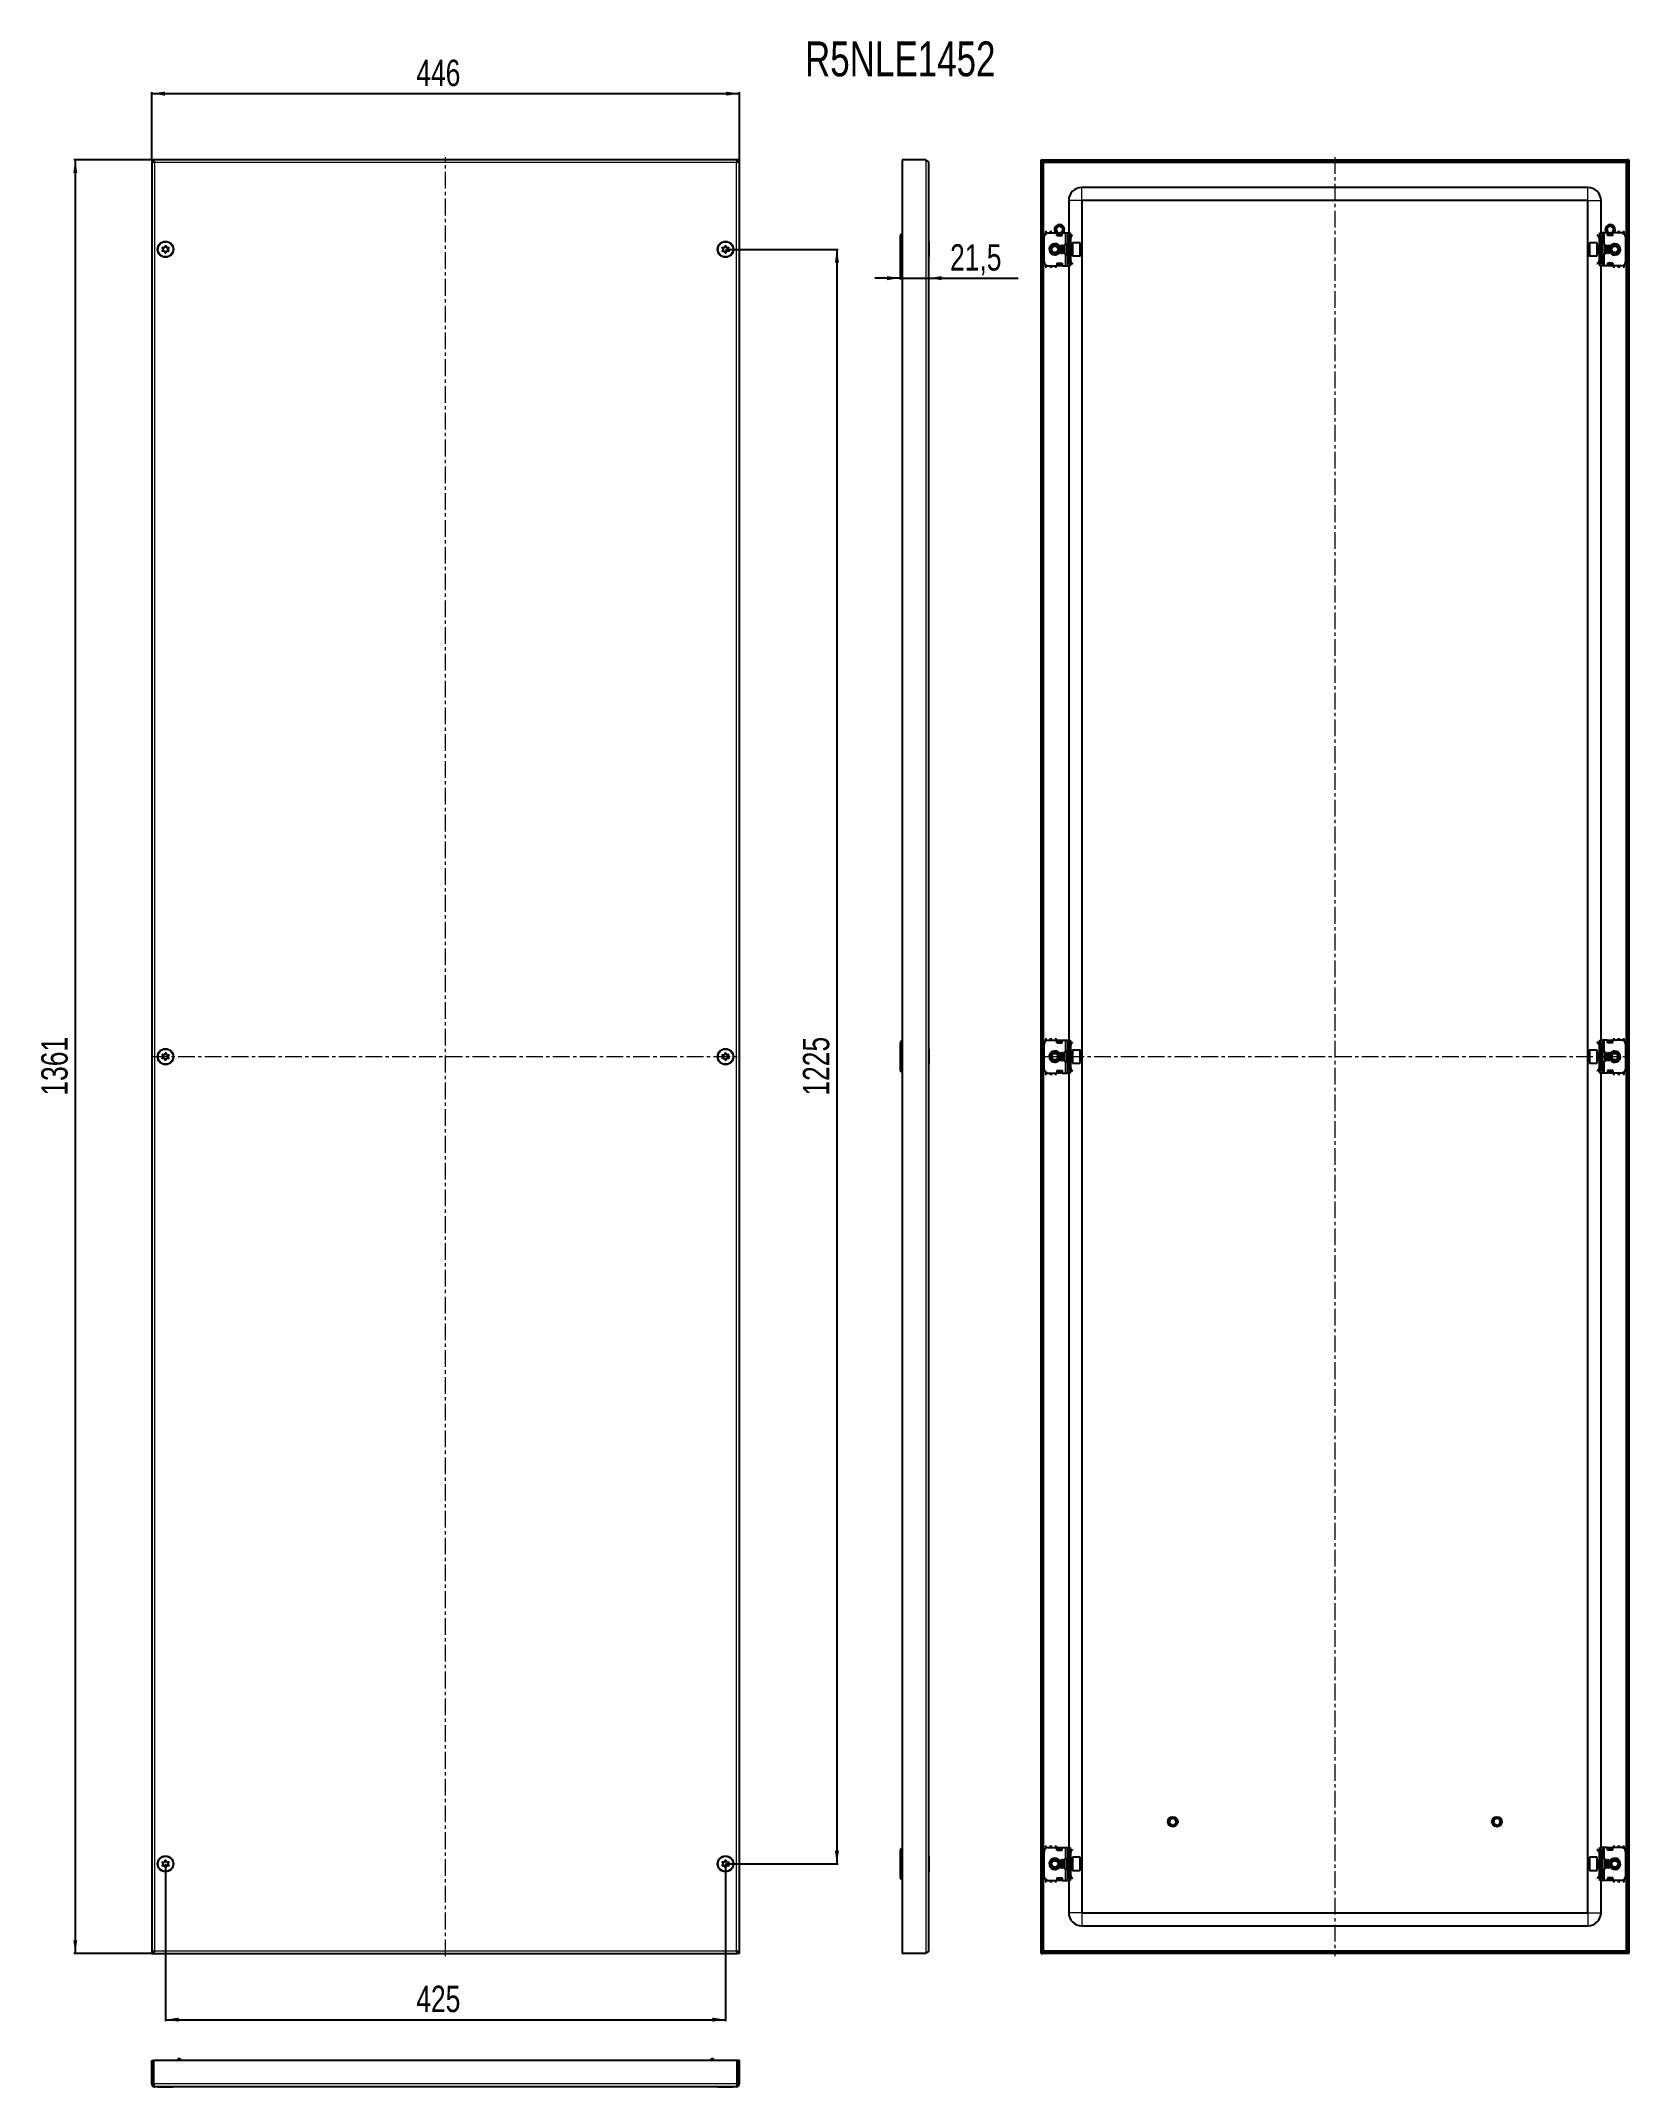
# Model space of a CAD drawing. Header units: millimetres. Extents: x 52 to 1257, y -492 to 1061.
import ezdxf

# ---------------------------------------------------------------- set-up
doc = ezdxf.new("R2010")
doc.units = ezdxf.units.MM
doc.linetypes.add('CENTERX2', pattern=[20.32, 12.7, -2.54, 2.54, -2.54])
doc.layers.add('FORMAT', color=7, linetype='Continuous')
doc.styles.add('SLDTEXTSTYLE0', font='TXT', dxfattribs={"width": 0.75})
doc.dimstyles.new('SLDDIMSTYLE0', dxfattribs={"dimtxt": 20, "dimasz": 10, "dimexe": 0, "dimexo": 0.0625, "dimgap": 5, "dimtad": 2, "dimdec": 1, "dimrnd": 1e-09, "dimzin": 12, "dimdsep": 46, "dimtxsty": 'SLDTEXTSTYLE0', "dimsah": 1, "dimcen": 0.09, "dimadec": 0, "dimazin": 3, "dimtfac": 1, "dimtofl": 0, "dimtmove": 0, "dimatfit": 3, "dimfxl": 0, "dimfrac": 2, "dimtolj": 1, "dimtzin": 12, "dimarcsym": 0})
doc.dimstyles.new('SLDDIMSTYLE1', dxfattribs={"dimtxt": 20, "dimasz": 10, "dimexe": 0, "dimexo": 0.0625, "dimgap": 5, "dimtad": 2, "dimdec": 1, "dimrnd": 1e-09, "dimzin": 12, "dimdsep": 46, "dimtxsty": 'SLDTEXTSTYLE0', "dimsah": 1, "dimcen": 0.09, "dimadec": 0, "dimazin": 3, "dimtfac": 1, "dimtmove": 0, "dimatfit": 0, "dimfxl": 0, "dimfrac": 2, "dimtolj": 1, "dimtzin": 12, "dimarcsym": 0})

msp = doc.modelspace()

# ---------------------------------------------------------------- texts
at = {"layer": 'FORMAT', "insert": (631.81, 1060.36), "char_height": 26.458, "attachment_point": 1, "style": 'SLDTEXTSTYLE0'}
msp.add_mtext('R5NLE1452', dxfattribs=at)

# ---------------------------------------------------------------- blocks, each defined once
blk = doc.blocks.new('_D')
at = {"layer": 'FORMAT'}
for p, q in [((136, 970.6), (136, 1021.8)), ((136, 1020.8), (582, 1020.8)), ((582, 970.6), (582, 1021.8))]:
    blk.add_line(p, q, dxfattribs=at)
for points in [[(136, 1020.8), (146, 1019.2), (146, 1022.3)], [(582, 1020.8), (572, 1022.3), (572, 1019.2)]]:
    blk.add_solid(points, dxfattribs=at)
at = {"layer": 'FORMAT', "insert": (336.8, 1046.5), "char_height": 20, "attachment_point": 1, "style": 'SLDTEXTSTYLE0'}
blk.add_mtext('446', dxfattribs=at)
blk = doc.blocks.new('_D_1')
at = {"layer": 'FORMAT'}
for p, q in [((137.7, 970.6), (77, 970.6)), ((78, 970.6), (78, -390.4)), ((137.7, -390.4), (77, -390.4))]:
    blk.add_line(p, q, dxfattribs=at)
for points in [[(78, 970.6), (76.5, 960.6), (79.5, 960.6)], [(78, -390.4), (79.5, -380.4), (76.5, -380.4)]]:
    blk.add_solid(points, dxfattribs=at)
at = {"layer": 'FORMAT', "insert": (52.2, 260.5), "char_height": 20, "attachment_point": 1, "rotation": 90, "style": 'SLDTEXTSTYLE0'}
blk.add_mtext('1361', dxfattribs=at)
blk = doc.blocks.new('_D_2')
at = {"layer": 'FORMAT'}
for p, q in [((571.5, 902.6), (657, 902.6)), ((656, 902.6), (656, -322.4)), ((571.5, -322.4), (657, -322.4))]:
    blk.add_line(p, q, dxfattribs=at)
for points in [[(656, 902.6), (654.5, 892.6), (657.6, 892.6)], [(656, -322.4), (657.6, -312.4), (654.5, -312.4)]]:
    blk.add_solid(points, dxfattribs=at)
at = {"layer": 'FORMAT', "insert": (630.2, 260.5), "char_height": 20, "attachment_point": 1, "rotation": 90, "style": 'SLDTEXTSTYLE0'}
blk.add_mtext('1225', dxfattribs=at)
blk = doc.blocks.new('_D_3')
at = {"layer": 'FORMAT'}
for p, q in [((146.5, -322.4), (146.5, -441.6)), ((571.5, -322.4), (571.5, -441.6)), ((146.5, -440.6), (571.5, -440.6))]:
    blk.add_line(p, q, dxfattribs=at)
for points in [[(146.5, -440.6), (156.5, -442.1), (156.5, -439)], [(571.5, -440.6), (561.5, -439), (561.5, -442.1)]]:
    blk.add_solid(points, dxfattribs=at)
at = {"layer": 'FORMAT', "insert": (336.8, -414.8), "char_height": 20, "attachment_point": 1, "style": 'SLDTEXTSTYLE0'}
blk.add_mtext('425', dxfattribs=at)
blk = doc.blocks.new('_D_4')
at = {"layer": 'FORMAT'}
for p, q in [((704, 893.1), (704, 879.8)), ((704, 880.8), (684.8, 880.8)), ((704, 880.8), (725.5, 880.8)), ((725.5, 880.8), (793.6, 880.8))]:
    blk.add_line(p, q, dxfattribs=at)
for points in [[(704, 880.8), (694, 882.3), (694, 879.2)], [(725.5, 880.8), (735.5, 879.2), (735.5, 882.3)]]:
    blk.add_solid(points, dxfattribs=at)
at = {"layer": 'FORMAT', "insert": (741.9, 906.5), "char_height": 20, "attachment_point": 1, "style": 'SLDTEXTSTYLE0'}
blk.add_mtext('21,5', dxfattribs=at)

# ---------------------------------------------------------------- dimensions: what is measured, and where the dimension line sits
at = {"layer": 'FORMAT'}
for base, p1, p2, dimstyle, picture, middle in [((582.01, 1020.77), (136.01, 970.6), (582.01, 970.6), 'SLDDIMSTYLE0', '_D', (359.01, 1020.77)), ((725.53, 880.77), (704.03, 893.1), (725.53, 968.5), 'SLDDIMSTYLE1', '_D_4', (767.78, 880.77)), ((571.51, -440.57), (146.51, -322.4), (571.51, -322.4), 'SLDDIMSTYLE0', '_D_3', (359.01, -440.57))]:
    dim = msp.add_linear_dim(base=base, p1=p1, p2=p2, dimstyle=dimstyle, dxfattribs=at)
    dim.commit()
    dim.dimension.update_dxf_attribs({"geometry": picture, "text_midpoint": middle, "dimtype": 160})
for base, p1, p2, picture, middle in [((78, -390.4), (137.71, 970.6), (137.71, -390.4), '_D_1', (78, 290.1)), ((656.01, -322.4), (571.51, 902.6), (571.51, -322.4), '_D_2', (656.01, 290.1))]:
    dim = msp.add_linear_dim(base=base, p1=p1, p2=p2, angle=90, dimstyle='SLDDIMSTYLE0', dxfattribs=at)
    dim.commit()
    dim.dimension.update_dxf_attribs({"geometry": picture, "text_midpoint": middle, "dimtype": 160})

# ---------------------------------------------------------------- linework, layer by layer
at = {"color": 7, "linetype": 'Continuous', "lineweight": 25}
for p, q in [((136.01, 970.6), (136.01, -390.4)), ((136.01, 970.6), (137.51, 970.6)), ((580.31, 970.6), (137.71, 970.6)), ((137.71, 969.48), (137.71, 970.6)), ((580.31, 970.6), (580.31, 969.49)), ((582.01, 970.6), (580.51, 970.6)), ((582.01, -390.4), (582.01, 970.6)), ((705.53, 970.6), (705.53, -390.4)), ((723.43, 970.6), (705.53, 970.6)), ((725.53, 968.5), (725.53, -388.3)), ((810.94, -390.4), (810.94, 970.6)), ((810.94, 970.6), (812.44, 970.6)), ((812.44, -390.4), (812.44, 970.6)), ((812.64, 970.6), (1255.24, 970.6)), ((812.64, 969.1), (812.64, 970.6)), ((812.64, 969.1), (1255.24, 969.1)), ((1255.09, 969.1), (1254.84, 968.5)), ((1255.24, 969.1), (1255.24, 970.6)), ((1256.94, 970.6), (1255.44, 970.6)), ((1255.44, 970.6), (1255.44, -390.4)), ((1256.94, 970.6), (1256.94, -390.4)), ((1225.94, 949.6), (841.94, 949.6)), ((831.94, 939.6), (831.94, 915.1)), ((841.94, 939.6), (841.94, -359.4)), ((1225.94, 939.6), (841.94, 939.6)), ((1225.94, -359.4), (1225.94, 939.6)), ((1235.94, 915.1), (1235.94, 939.6)), ((821.95, 917.69), (821.94, 917.64)), ((821.95, 917.69), (821.97, 917.95)), ((821.96, 917.9), (821.95, 917.85)), ((821.95, 917.49), (821.97, 917.73)), ((821.95, 917.49), (821.95, 917.44)), ((821.96, 917.29), (821.97, 917.24)), ((821.99, 918.11), (821.98, 918.06)), ((821.99, 917.1), (821.99, 917.05)), ((822.03, 918.3), (822.02, 918.26)), ((822.02, 916.92), (822.03, 916.87)), ((822.03, 918.3), (822.1, 918.54)), ((822.08, 918.49), (822.07, 918.45)), ((822.07, 916.74), (822.08, 916.69)), ((822.13, 916.56), (822.13, 916.55)), ((823.32, 920.12), (823.52, 920.24)), ((823.5, 920.23), (823.45, 920.2)), ((823.5, 920.16), (823.45, 920.2)), ((823.5, 920.23), (823.72, 920.31)), ((823.68, 920.32), (823.63, 920.3)), ((823.87, 920.4), (823.82, 920.38)), ((823.87, 920.4), (824.1, 920.47)), ((824.06, 920.47), (824.02, 920.45)), ((824.25, 920.52), (824.21, 920.51)), ((825.14, 920.59), (824.4, 920.52)), ((826.64, 920.08), (826.6, 920.1)), ((826.81, 919.95), (826.77, 919.98)), ((826.96, 919.82), (826.93, 919.85)), ((827.11, 919.68), (827.07, 919.71)), ((827.11, 919.68), (827.22, 919.55)), ((827.22, 919.56), (827.2, 919.58)), ((827.24, 918.47), (827.4, 918.06)), ((827.71, 916.48), (827.61, 916.3)), ((827.73, 916.48), (827.62, 916.3)), ((827.78, 916.62), (827.79, 916.66)), ((827.84, 916.8), (827.85, 916.85)), ((827.94, 917.4), (827.88, 917.09)), ((827.88, 916.99), (827.89, 917.04)), ((827.92, 917.2), (827.92, 917.25)), ((827.94, 917.6), (827.94, 917.6)), ((827.94, 917.4), (827.94, 917.45)), ((1239.95, 917.69), (1239.94, 917.64)), ((1239.95, 917.69), (1239.97, 917.95)), ((1239.96, 917.9), (1239.95, 917.85)), ((1239.95, 917.49), (1239.97, 917.73)), ((1239.95, 917.49), (1239.95, 917.44)), ((1239.96, 917.29), (1239.97, 917.24)), ((1239.99, 918.11), (1239.98, 918.06)), ((1239.99, 917.1), (1239.99, 917.05)), ((1240.03, 918.3), (1240.02, 918.26)), ((1240.02, 916.92), (1240.03, 916.87)), ((1240.03, 918.3), (1240.1, 918.54)), ((1240.08, 918.49), (1240.07, 918.45)), ((1240.07, 916.74), (1240.08, 916.69)), ((1240.13, 916.56), (1240.13, 916.55)), ((1241.32, 920.12), (1241.52, 920.24)), ((1241.5, 920.23), (1241.45, 920.2)), ((1241.5, 920.16), (1241.45, 920.2)), ((1241.5, 920.23), (1241.72, 920.31)), ((1241.68, 920.32), (1241.63, 920.3)), ((1241.87, 920.4), (1241.82, 920.38)), ((1241.87, 920.4), (1242.1, 920.47)), ((1242.06, 920.47), (1242.02, 920.45)), ((1242.25, 920.52), (1242.21, 920.51)), ((1243.14, 920.59), (1242.4, 920.52)), ((1244.64, 920.08), (1244.6, 920.1)), ((1244.81, 919.95), (1244.77, 919.98)), ((1244.96, 919.82), (1244.93, 919.85)), ((1245.11, 919.68), (1245.07, 919.71)), ((1245.11, 919.68), (1245.22, 919.55)), ((1245.22, 919.56), (1245.2, 919.58)), ((1245.24, 918.47), (1245.4, 918.06)), ((1245.71, 916.48), (1245.61, 916.3)), ((1245.73, 916.48), (1245.62, 916.3)), ((1245.78, 916.62), (1245.79, 916.66)), ((1245.84, 916.8), (1245.85, 916.85)), ((1245.94, 917.4), (1245.88, 917.09)), ((1245.88, 916.99), (1245.89, 917.04)), ((1245.92, 917.2), (1245.92, 917.25)), ((1245.94, 917.6), (1245.94, 917.6)), ((1245.94, 917.4), (1245.94, 917.45)), ((704.03, 912.1), (704.03, 893.1)), ((725.78, 908.39), (725.53, 908.39)), ((725.78, 908.39), (725.78, 907.67)), ((725.78, 907.67), (725.78, 896.82)), ((813.44, 893.1), (813.44, 912.1)), ((814.44, 915.35), (814.44, 914.34)), ((816.44, 915.1), (822.94, 915.1)), ((822.72, 915.59), (822.75, 915.56)), ((822.85, 915.45), (822.89, 915.42)), ((822.94, 913.1), (822.94, 915.1)), ((823.14, 914.31), (822.94, 914.43)), ((822.94, 913.1), (826.94, 913.1)), ((823, 915.31), (823.04, 915.28)), ((823.14, 913.1), (823.14, 914.31)), ((823.16, 915.19), (823.2, 915.16)), ((823.19, 914.72), (823.54, 914.96)), ((823.69, 914.72), (823.19, 914.37)), ((823.19, 914.37), (823.19, 914.72)), ((823.19, 913.45), (823.19, 914.37)), ((823.19, 913.1), (823.19, 913.45)), ((823.34, 915.07), (823.38, 915.04)), ((823.51, 914.96), (823.37, 915.08)), ((823.51, 914.96), (823.52, 915.07)), ((823.51, 914.96), (823.55, 914.94)), ((823.69, 914.72), (824.1, 914.72)), ((823.87, 914.8), (823.91, 914.78)), ((824.05, 914.74), (824.09, 914.72)), ((824.23, 914.69), (824.27, 914.68)), ((825.5, 905.6), (824.94, 905.05)), ((824.94, 905.05), (824.94, 901.28)), ((824.94, 901.28), (824.94, 900.15)), ((825.39, 914.64), (825.21, 914.61)), ((825.56, 905.6), (825.5, 905.6)), ((825.5, 905.6), (825.5, 900.98)), ((825.5, 900.98), (825.5, 899.6)), ((825.54, 914.66), (825.59, 914.67)), ((825.94, 905.05), (825.56, 905.6)), ((825.56, 905.6), (825.56, 905.13)), ((825.56, 905.13), (825.56, 899.6)), ((825.78, 914.72), (826.19, 914.72)), ((826.33, 905.6), (825.94, 905.05)), ((825.94, 905.05), (825.94, 904.66)), ((825.94, 904.66), (825.94, 900.15)), ((826.69, 914.37), (826.19, 914.72)), ((826.29, 915.01), (826.69, 914.72)), ((826.56, 905.6), (826.33, 905.6)), ((826.33, 905.6), (826.33, 905.13)), ((826.33, 905.13), (826.33, 899.6)), ((826.94, 905.05), (826.56, 905.6)), ((826.56, 905.6), (826.56, 905.13)), ((826.56, 905.13), (826.56, 899.6)), ((826.69, 914.72), (826.69, 914.37)), ((826.94, 914.43), (826.69, 914.28)), ((826.69, 914.37), (826.69, 913.45)), ((826.69, 913.45), (826.69, 913.1)), ((826.94, 913.1), (826.94, 915.1)), ((826.94, 915.1), (829.44, 915.1)), ((827.33, 905.6), (826.94, 905.05)), ((826.94, 905.05), (826.94, 904.66)), ((826.94, 904.66), (826.94, 900.15)), ((827.21, 915.63), (827.05, 915.51)), ((827.18, 915.67), (827.07, 915.48)), ((827.56, 905.6), (827.33, 905.6)), ((827.33, 905.6), (827.33, 905.13)), ((827.33, 905.13), (827.33, 899.6)), ((827.94, 905.05), (827.56, 905.6)), ((827.56, 905.6), (827.56, 905.13)), ((827.56, 905.13), (827.56, 899.6)), ((828.33, 905.6), (827.94, 905.05)), ((827.94, 905.05), (827.94, 904.66)), ((827.94, 904.66), (827.94, 900.15)), ((828.56, 905.6), (828.33, 905.6)), ((828.33, 905.6), (828.33, 905.13)), ((828.33, 905.13), (828.33, 899.6)), ((828.94, 905.05), (828.56, 905.6)), ((828.56, 905.6), (828.56, 905.13)), ((828.56, 905.13), (828.56, 899.6)), ((830.44, 906.6), (828.94, 906.6)), ((828.94, 898.6), (828.94, 906.6)), ((829.44, 915.1), (830.94, 915.1)), ((830.94, 915.1), (832.94, 915.1)), ((830.94, 912.1), (830.94, 915.1)), ((830.94, 893.1), (830.94, 912.1)), ((831.94, 893.1), (831.94, 912.1)), ((832.94, 915.1), (832.94, 914.34)), ((832.94, 914.34), (832.94, 890.86)), ((832.94, 914.01), (833.15, 913.81)), ((833.44, 911.35), (832.94, 911.35)), ((832.94, 907.85), (832.94, 911.35)), ((833.44, 907.85), (832.94, 907.85)), ((833.33, 905.6), (832.94, 905.05)), ((833.56, 905.6), (833.33, 905.6)), ((833.33, 905.6), (833.33, 905.13)), ((833.33, 905.13), (833.33, 899.6)), ((833.44, 913.1), (833.44, 912.64)), ((833.44, 907.85), (833.44, 911.35)), ((833.44, 905.6), (833.44, 907.85)), ((833.53, 912.76), (834.51, 913.74)), ((833.88, 912.41), (833.53, 912.76)), ((833.94, 905.05), (833.56, 905.6)), ((833.56, 905.6), (833.56, 905.13)), ((833.56, 905.13), (833.56, 899.6)), ((833.88, 912.41), (834.86, 913.39)), ((834.33, 905.6), (833.94, 905.05)), ((833.94, 905.05), (833.94, 904.66)), ((833.94, 904.66), (833.94, 900.15)), ((834.69, 905.6), (834.33, 905.6)), ((834.33, 905.6), (834.33, 905.13)), ((834.33, 905.13), (834.33, 899.6)), ((834.51, 913.74), (834.86, 913.39)), ((840.34, 907.6), (834.94, 907.6)), ((834.94, 907.6), (834.94, 899.91)), ((840.94, 907), (840.94, 900.23)), ((1226.94, 898.2), (1226.94, 907)), ((1232.94, 907.6), (1227.54, 907.6)), ((1232.94, 897.6), (1232.94, 907.6)), ((1233.38, 913.74), (1233.03, 913.39)), ((1234.01, 912.41), (1233.03, 913.39)), ((1233.56, 905.6), (1233.19, 905.6)), ((1234.36, 912.76), (1233.38, 913.74)), ((1233.94, 905.05), (1233.56, 905.6)), ((1233.56, 905.13), (1233.56, 905.6)), ((1233.56, 899.6), (1233.56, 905.13)), ((1234.33, 905.6), (1233.94, 905.05)), ((1233.94, 904.66), (1233.94, 905.05)), ((1233.94, 900.15), (1233.94, 904.66)), ((1234.01, 912.41), (1234.36, 912.76)), ((1234.56, 905.6), (1234.33, 905.6)), ((1234.33, 905.13), (1234.33, 905.6)), ((1234.33, 899.6), (1234.33, 905.13)), ((1234.44, 913.1), (1234.44, 912.71)), ((1234.44, 911.35), (1234.94, 911.35)), ((1234.44, 911.35), (1234.44, 907.85)), ((1234.94, 907.85), (1234.44, 907.85)), ((1234.44, 907.85), (1234.44, 905.6)), ((1234.94, 905.05), (1234.56, 905.6)), ((1234.56, 905.13), (1234.56, 905.6)), ((1234.56, 899.6), (1234.56, 905.13)), ((1234.74, 913.81), (1234.94, 914.01)), ((1234.94, 915.1), (1236.94, 915.1)), ((1234.94, 914.34), (1234.94, 915.1)), ((1234.94, 890.86), (1234.94, 914.34)), ((1234.94, 911.35), (1234.94, 907.85)), ((1235.94, 912.1), (1235.94, 893.1)), ((1236.94, 915.1), (1236.94, 912.1)), ((1238.44, 915.1), (1236.94, 915.1)), ((1236.94, 912.1), (1236.94, 893.1)), ((1238.94, 906.6), (1237.44, 906.6)), ((1240.94, 915.1), (1238.44, 915.1)), ((1238.94, 906.6), (1238.94, 898.6)), ((1239.33, 905.6), (1238.94, 905.05)), ((1239.56, 905.6), (1239.33, 905.6)), ((1239.33, 905.13), (1239.33, 905.6)), ((1239.33, 899.6), (1239.33, 905.13)), ((1239.94, 905.05), (1239.56, 905.6)), ((1239.56, 905.13), (1239.56, 905.6)), ((1239.56, 899.6), (1239.56, 905.13)), ((1240.33, 905.6), (1239.94, 905.05)), ((1239.94, 904.66), (1239.94, 905.05)), ((1239.94, 900.15), (1239.94, 904.66)), ((1240.56, 905.6), (1240.33, 905.6)), ((1240.33, 905.13), (1240.33, 905.6)), ((1240.33, 899.6), (1240.33, 905.13)), ((1240.94, 905.05), (1240.56, 905.6)), ((1240.56, 905.13), (1240.56, 905.6)), ((1240.56, 899.6), (1240.56, 905.13)), ((1240.72, 915.59), (1240.75, 915.56)), ((1240.85, 915.45), (1240.89, 915.42)), ((1240.94, 913.1), (1240.94, 915.1)), ((1241.19, 914.28), (1240.94, 914.43)), ((1244.94, 913.1), (1240.94, 913.1)), ((1241.33, 905.6), (1240.94, 905.05)), ((1240.94, 904.66), (1240.94, 905.05)), ((1240.94, 900.15), (1240.94, 904.66)), ((1241.16, 915.19), (1240.96, 915.37)), ((1241, 915.31), (1241.04, 915.28)), ((1241.16, 915.19), (1241.2, 915.16)), ((1241.19, 914.72), (1241.54, 914.96)), ((1241.69, 914.72), (1241.19, 914.37)), ((1241.19, 914.37), (1241.19, 914.72)), ((1241.19, 913.45), (1241.19, 914.37)), ((1241.19, 913.1), (1241.19, 913.45)), ((1241.56, 905.6), (1241.33, 905.6)), ((1241.33, 905.13), (1241.33, 905.6)), ((1241.33, 899.6), (1241.33, 905.13)), ((1241.34, 915.07), (1241.38, 915.04)), ((1241.51, 914.96), (1241.52, 915.07)), ((1241.51, 914.96), (1241.55, 914.94)), ((1241.94, 905.05), (1241.56, 905.6)), ((1241.56, 905.13), (1241.56, 905.6)), ((1241.56, 899.6), (1241.56, 905.13)), ((1241.69, 914.72), (1242.1, 914.72)), ((1241.87, 914.8), (1241.91, 914.78)), ((1242.33, 905.6), (1241.94, 905.05)), ((1241.94, 904.66), (1241.94, 905.05)), ((1241.94, 900.15), (1241.94, 904.66)), ((1242.05, 914.74), (1242.09, 914.72)), ((1242.23, 914.69), (1242.27, 914.68)), ((1242.39, 905.6), (1242.33, 905.6)), ((1242.33, 905.13), (1242.33, 905.6)), ((1242.33, 899.6), (1242.33, 905.13)), ((1242.94, 905.05), (1242.39, 905.6)), ((1242.39, 899.6), (1242.39, 905.6)), ((1242.94, 900.15), (1242.94, 905.05)), ((1243.39, 914.64), (1243.21, 914.61)), ((1243.54, 914.66), (1243.59, 914.67)), ((1243.92, 914.76), (1243.73, 914.72)), ((1243.78, 914.72), (1244.19, 914.72)), ((1244.69, 914.37), (1244.19, 914.72)), ((1244.29, 915.01), (1244.69, 914.72)), ((1244.69, 914.72), (1244.69, 914.37)), ((1244.69, 914.37), (1244.69, 913.45)), ((1244.69, 913.45), (1244.69, 913.1)), ((1244.94, 914.43), (1244.74, 914.31)), ((1244.74, 914.31), (1244.74, 913.1)), ((1244.94, 913.1), (1244.94, 915.1)), ((1251.44, 915.1), (1244.94, 915.1)), ((1245.18, 915.67), (1245.07, 915.48)), ((1253.44, 914.34), (1253.44, 915.35)), ((1254.44, 912.1), (1254.44, 893.1)), ((725.53, 896.82), (725.78, 896.82)), ((814.44, 890.86), (814.44, 889.85)), ((816.44, 890.1), (822.94, 890.1)), ((822.44, 890.1), (822.44, 889.85)), ((822.94, 892.1), (822.94, 890.1)), ((822.94, 892.1), (826.94, 892.1)), ((822.94, 890.22), (823.14, 890.22)), ((823.14, 890.22), (823.14, 892.1)), ((823.19, 891.75), (823.19, 892.1)), ((823.19, 890.83), (823.19, 891.75)), ((823.19, 890.83), (823.69, 890.48)), ((823.19, 890.48), (823.19, 890.83)), ((823.69, 890.13), (823.19, 890.48)), ((826.19, 890.48), (823.69, 890.48)), ((823.69, 890.48), (823.69, 890.13)), ((826.19, 890.13), (823.69, 890.13)), ((824.94, 900.15), (825.5, 899.6)), ((825.5, 899.6), (825.56, 899.6)), ((825.56, 899.6), (825.94, 900.15)), ((825.94, 900.15), (826.33, 899.6)), ((826.19, 890.48), (826.69, 890.83)), ((826.19, 890.13), (826.19, 890.48)), ((826.69, 890.48), (826.19, 890.13)), ((826.33, 899.6), (826.56, 899.6)), ((826.56, 899.6), (826.94, 900.15)), ((826.69, 892.1), (826.69, 891.75)), ((826.69, 891.75), (826.69, 890.83)), ((826.69, 890.83), (826.69, 890.48)), ((826.94, 900.15), (827.33, 899.6)), ((826.94, 892.1), (826.94, 890.1)), ((826.94, 890.1), (829.44, 890.1)), ((827.33, 899.6), (827.56, 899.6)), ((827.56, 899.6), (827.94, 900.15)), ((827.94, 900.15), (828.33, 899.6)), ((828.33, 899.6), (828.56, 899.6)), ((828.56, 899.6), (828.94, 900.15)), ((828.94, 898.6), (830.44, 898.6)), ((829.44, 890.1), (830.94, 890.1)), ((830.94, 890.1), (830.94, 893.1)), ((832.94, 890.1), (830.94, 890.1)), ((831.94, 890.1), (831.94, 302.6)), ((832.94, 900.15), (833.33, 899.6)), ((832.94, 897.35), (833.44, 897.35)), ((832.94, 893.85), (832.94, 897.35)), ((833.44, 893.85), (832.94, 893.85)), ((833.15, 891.39), (832.94, 891.19)), ((832.94, 890.86), (832.94, 890.1)), ((833.33, 899.6), (833.56, 899.6)), ((833.44, 897.35), (833.44, 899.6)), ((833.44, 893.85), (833.44, 897.35)), ((833.44, 892.1), (833.44, 892.49)), ((833.88, 892.79), (833.53, 892.44)), ((833.53, 892.44), (834.51, 891.46)), ((833.56, 899.6), (833.94, 900.15)), ((833.88, 892.79), (834.86, 891.81)), ((833.94, 900.15), (834.33, 899.6)), ((834.33, 899.6), (834.69, 899.6)), ((834.51, 891.46), (834.86, 891.81)), ((834.94, 899.91), (834.94, 897.6)), ((834.94, 897.6), (840.34, 897.6)), ((840.94, 900.23), (840.94, 898.2)), ((1227.54, 897.6), (1232.94, 897.6)), ((1234.01, 892.79), (1233.03, 891.81)), ((1233.38, 891.46), (1233.03, 891.81)), ((1233.19, 899.6), (1233.56, 899.6)), ((1234.36, 892.44), (1233.38, 891.46)), ((1233.56, 899.6), (1233.94, 900.15)), ((1233.94, 900.15), (1234.33, 899.6)), ((1234.01, 892.79), (1234.36, 892.44)), ((1234.33, 899.6), (1234.56, 899.6)), ((1234.44, 899.6), (1234.44, 897.35)), ((1234.44, 897.35), (1234.94, 897.35)), ((1234.44, 897.35), (1234.44, 893.85)), ((1234.44, 893.85), (1234.94, 893.85)), ((1234.44, 892.1), (1234.44, 892.56)), ((1234.56, 899.6), (1234.94, 900.15)), ((1234.94, 891.19), (1234.74, 891.39)), ((1234.94, 897.35), (1234.94, 893.85)), ((1234.94, 890.1), (1234.94, 890.86)), ((1236.94, 890.1), (1234.94, 890.1)), ((1235.94, 302.6), (1235.94, 890.1)), ((1236.94, 893.1), (1236.94, 890.1)), ((1238.44, 890.1), (1236.94, 890.1)), ((1237.44, 898.6), (1238.94, 898.6)), ((1240.94, 890.1), (1238.44, 890.1)), ((1238.94, 900.15), (1239.33, 899.6)), ((1239.33, 899.6), (1239.56, 899.6)), ((1239.56, 899.6), (1239.94, 900.15)), ((1239.94, 900.15), (1240.33, 899.6)), ((1240.33, 899.6), (1240.56, 899.6)), ((1240.56, 899.6), (1240.94, 900.15)), ((1240.94, 900.15), (1241.33, 899.6)), ((1244.94, 892.1), (1240.94, 892.1)), ((1240.94, 892.1), (1240.94, 890.1)), ((1241.19, 891.75), (1241.19, 892.1)), ((1241.19, 890.83), (1241.19, 891.75)), ((1241.19, 890.48), (1241.19, 890.83)), ((1241.19, 890.83), (1241.69, 890.48)), ((1241.69, 890.13), (1241.19, 890.48)), ((1241.33, 899.6), (1241.56, 899.6)), ((1241.56, 899.6), (1241.94, 900.15)), ((1241.69, 890.48), (1241.69, 890.13)), ((1244.19, 890.48), (1241.69, 890.48)), ((1244.19, 890.13), (1241.69, 890.13)), ((1241.94, 900.15), (1242.33, 899.6)), ((1242.33, 899.6), (1242.39, 899.6)), ((1242.39, 899.6), (1242.94, 900.15)), ((1244.19, 890.48), (1244.69, 890.83)), ((1244.19, 890.13), (1244.19, 890.48)), ((1244.69, 890.48), (1244.19, 890.13)), ((1244.69, 892.1), (1244.69, 891.75)), ((1244.69, 891.75), (1244.69, 890.83)), ((1244.69, 890.83), (1244.69, 890.48)), ((1244.74, 892.1), (1244.74, 890.22)), ((1244.74, 890.22), (1244.94, 890.22)), ((1244.94, 892.1), (1244.94, 890.1)), ((1251.44, 890.1), (1244.94, 890.1)), ((1245.44, 889.85), (1245.44, 890.1)), ((1253.44, 889.85), (1253.44, 890.86)), ((704.03, 299.6), (704.03, 280.6)), ((725.78, 295.89), (725.53, 295.89)), ((725.78, 295.89), (725.78, 295.17)), ((725.78, 295.17), (725.78, 284.32)), ((813.44, 280.6), (813.44, 299.6)), ((814.44, 302.85), (814.44, 301.84)), ((816.44, 302.6), (822.94, 302.6)), ((822.44, 302.85), (822.44, 302.6)), ((822.94, 300.6), (822.94, 302.6)), ((823.14, 302.48), (822.94, 302.48)), ((822.94, 300.6), (826.94, 300.6)), ((823.14, 300.6), (823.14, 302.48)), ((823.19, 302.22), (823.69, 302.58)), ((823.69, 302.22), (823.19, 301.87)), ((823.19, 301.87), (823.19, 302.22)), ((823.19, 300.95), (823.19, 301.87)), ((823.19, 300.6), (823.19, 300.95)), ((823.69, 302.58), (823.69, 302.22)), ((823.69, 302.58), (826.19, 302.58)), ((823.69, 302.22), (826.19, 302.22)), ((826.19, 302.22), (826.19, 302.58)), ((826.19, 302.58), (826.69, 302.22)), ((826.69, 301.87), (826.19, 302.22)), ((826.69, 302.22), (826.69, 301.87)), ((826.69, 301.87), (826.69, 300.95)), ((826.69, 300.95), (826.69, 300.6)), ((826.94, 300.6), (826.94, 302.6)), ((826.94, 302.6), (829.44, 302.6)), ((829.44, 302.6), (830.94, 302.6)), ((830.94, 302.6), (832.94, 302.6)), ((830.94, 299.6), (830.94, 302.6)), ((830.94, 280.6), (830.94, 299.6)), ((831.94, 280.6), (831.94, 299.6)), ((832.94, 302.6), (832.94, 301.84)), ((832.94, 301.84), (832.94, 278.36)), ((832.94, 301.51), (833.15, 301.31)), ((833.44, 298.85), (832.94, 298.85)), ((832.94, 295.35), (832.94, 298.85)), ((833.44, 295.35), (832.94, 295.35)), ((833.44, 300.6), (833.44, 300.14)), ((833.44, 295.35), (833.44, 298.85)), ((833.44, 293.1), (833.44, 295.35)), ((833.53, 300.26), (834.51, 301.24)), ((833.88, 299.91), (833.53, 300.26)), ((833.88, 299.91), (834.86, 300.89)), ((834.51, 301.24), (834.86, 300.89)), ((840.34, 295.1), (834.94, 295.1)), ((834.94, 295.1), (834.94, 287.41)), ((1232.94, 295.1), (1227.54, 295.1)), ((1232.94, 285.1), (1232.94, 295.1)), ((1233.38, 301.24), (1233.03, 300.89)), ((1234.01, 299.91), (1233.03, 300.89)), ((1234.36, 300.26), (1233.38, 301.24)), ((1234.01, 299.91), (1234.36, 300.26)), ((1234.44, 300.6), (1234.44, 300.21)), ((1234.44, 298.85), (1234.94, 298.85)), ((1234.44, 298.85), (1234.44, 295.35)), ((1234.94, 295.35), (1234.44, 295.35)), ((1234.44, 295.35), (1234.44, 293.1)), ((1234.74, 301.31), (1234.94, 301.51)), ((1234.94, 302.6), (1236.94, 302.6)), ((1234.94, 301.84), (1234.94, 302.6)), ((1234.94, 278.36), (1234.94, 301.84)), ((1234.94, 298.85), (1234.94, 295.35)), ((1235.94, 299.6), (1235.94, 280.6)), ((1236.94, 302.6), (1236.94, 299.6)), ((1238.44, 302.6), (1236.94, 302.6)), ((1236.94, 299.6), (1236.94, 280.6)), ((1240.94, 302.6), (1238.44, 302.6)), ((1240.94, 300.6), (1240.94, 302.6)), ((1244.94, 300.6), (1240.94, 300.6)), ((1241.19, 302.22), (1241.69, 302.58)), ((1241.69, 302.22), (1241.19, 301.87)), ((1241.19, 301.87), (1241.19, 302.22)), ((1241.19, 300.95), (1241.19, 301.87)), ((1241.19, 300.6), (1241.19, 300.95)), ((1241.69, 302.58), (1241.69, 302.22)), ((1241.69, 302.58), (1244.19, 302.58)), ((1241.69, 302.22), (1244.19, 302.22)), ((1244.19, 302.22), (1244.19, 302.58)), ((1244.19, 302.58), (1244.69, 302.22)), ((1244.69, 301.87), (1244.19, 302.22)), ((1244.69, 302.22), (1244.69, 301.87)), ((1244.69, 301.87), (1244.69, 300.95)), ((1244.69, 300.95), (1244.69, 300.6)), ((1244.74, 302.48), (1244.74, 300.6)), ((1244.94, 302.48), (1244.74, 302.48)), ((1244.94, 300.6), (1244.94, 302.6)), ((1251.44, 302.6), (1244.94, 302.6)), ((1245.44, 302.6), (1245.44, 302.85)), ((1253.44, 301.84), (1253.44, 302.85)), ((1254.44, 299.6), (1254.44, 280.6)), ((725.53, 284.32), (725.78, 284.32)), ((822.94, 279.6), (822.94, 277.6)), ((822.94, 279.6), (826.94, 279.6)), ((823.14, 277.72), (823.14, 279.6)), ((823.19, 279.25), (823.19, 279.6)), ((825.5, 293.1), (824.94, 292.55)), ((824.94, 292.55), (824.94, 288.78)), ((824.94, 288.78), (824.94, 287.65)), ((824.94, 287.65), (825.5, 287.1)), ((825.56, 293.1), (825.5, 293.1)), ((825.5, 293.1), (825.5, 288.48)), ((825.5, 288.48), (825.5, 287.1)), ((825.5, 287.1), (825.56, 287.1)), ((825.94, 292.55), (825.56, 293.1)), ((825.56, 293.1), (825.56, 292.63)), ((825.56, 292.63), (825.56, 287.1)), ((825.56, 287.1), (825.94, 287.65)), ((826.33, 293.1), (825.94, 292.55)), ((825.94, 292.55), (825.94, 292.16)), ((825.94, 292.16), (825.94, 287.65)), ((825.94, 287.65), (826.33, 287.1)), ((826.56, 293.1), (826.33, 293.1)), ((826.33, 293.1), (826.33, 292.63)), ((826.33, 292.63), (826.33, 287.1)), ((826.33, 287.1), (826.56, 287.1)), ((826.94, 292.55), (826.56, 293.1)), ((826.56, 293.1), (826.56, 292.63)), ((826.56, 292.63), (826.56, 287.1)), ((826.56, 287.1), (826.94, 287.65)), ((826.69, 279.6), (826.69, 279.25)), ((827.33, 293.1), (826.94, 292.55)), ((826.94, 292.55), (826.94, 292.16)), ((826.94, 292.16), (826.94, 287.65)), ((826.94, 287.65), (827.33, 287.1)), ((826.94, 279.6), (826.94, 277.6)), ((827.56, 293.1), (827.33, 293.1)), ((827.33, 293.1), (827.33, 292.63)), ((827.33, 292.63), (827.33, 287.1)), ((827.33, 287.1), (827.56, 287.1)), ((827.94, 292.55), (827.56, 293.1)), ((827.56, 293.1), (827.56, 292.63)), ((827.56, 292.63), (827.56, 287.1)), ((827.56, 287.1), (827.94, 287.65)), ((828.33, 293.1), (827.94, 292.55)), ((827.94, 292.55), (827.94, 292.16)), ((827.94, 292.16), (827.94, 287.65)), ((827.94, 287.65), (828.33, 287.1)), ((828.56, 293.1), (828.33, 293.1)), ((828.33, 293.1), (828.33, 292.63)), ((828.33, 292.63), (828.33, 287.1)), ((828.33, 287.1), (828.56, 287.1)), ((828.94, 292.55), (828.56, 293.1)), ((828.56, 293.1), (828.56, 292.63)), ((828.56, 292.63), (828.56, 287.1)), ((828.56, 287.1), (828.94, 287.65)), ((830.44, 294.1), (828.94, 294.1)), ((828.94, 286.1), (828.94, 294.1)), ((828.94, 286.1), (830.44, 286.1)), ((830.94, 277.6), (830.94, 280.6)), ((833.33, 293.1), (832.94, 292.55)), ((832.94, 287.65), (833.33, 287.1)), ((832.94, 284.85), (833.44, 284.85)), ((832.94, 281.35), (832.94, 284.85)), ((833.44, 281.35), (832.94, 281.35)), ((833.56, 293.1), (833.33, 293.1)), ((833.33, 293.1), (833.33, 292.63)), ((833.33, 292.63), (833.33, 287.1)), ((833.33, 287.1), (833.56, 287.1)), ((833.44, 284.85), (833.44, 287.1)), ((833.44, 281.35), (833.44, 284.85)), ((833.44, 279.6), (833.44, 279.99)), ((833.88, 280.29), (833.53, 279.94)), ((833.53, 279.94), (834.51, 278.96)), ((833.94, 292.55), (833.56, 293.1)), ((833.56, 293.1), (833.56, 292.63)), ((833.56, 292.63), (833.56, 287.1)), ((833.56, 287.1), (833.94, 287.65)), ((833.88, 280.29), (834.86, 279.31)), ((834.33, 293.1), (833.94, 292.55)), ((833.94, 292.55), (833.94, 292.16)), ((833.94, 292.16), (833.94, 287.65)), ((833.94, 287.65), (834.33, 287.1)), ((834.69, 293.1), (834.33, 293.1)), ((834.33, 293.1), (834.33, 292.63)), ((834.33, 292.63), (834.33, 287.1)), ((834.33, 287.1), (834.69, 287.1)), ((834.94, 287.41), (834.94, 285.1)), ((834.94, 285.1), (840.34, 285.1)), ((840.94, 294.5), (840.94, 287.73)), ((840.94, 287.73), (840.94, 285.7)), ((1226.94, 285.7), (1226.94, 294.5)), ((1227.54, 285.1), (1232.94, 285.1)), ((1234.01, 280.29), (1233.03, 279.31)), ((1233.56, 293.1), (1233.19, 293.1)), ((1233.19, 287.1), (1233.56, 287.1)), ((1234.36, 279.94), (1233.38, 278.96)), ((1233.94, 292.55), (1233.56, 293.1)), ((1233.56, 292.63), (1233.56, 293.1)), ((1233.56, 287.1), (1233.56, 292.63)), ((1233.56, 287.1), (1233.94, 287.65)), ((1234.33, 293.1), (1233.94, 292.55)), ((1233.94, 292.16), (1233.94, 292.55)), ((1233.94, 287.65), (1233.94, 292.16)), ((1233.94, 287.65), (1234.33, 287.1)), ((1234.01, 280.29), (1234.36, 279.94)), ((1234.56, 293.1), (1234.33, 293.1)), ((1234.33, 292.63), (1234.33, 293.1)), ((1234.33, 287.1), (1234.33, 292.63)), ((1234.33, 287.1), (1234.56, 287.1)), ((1234.44, 287.1), (1234.44, 284.85)), ((1234.44, 284.85), (1234.94, 284.85)), ((1234.44, 284.85), (1234.44, 281.35)), ((1234.44, 281.35), (1234.94, 281.35)), ((1234.44, 279.6), (1234.44, 280.06)), ((1234.94, 292.55), (1234.56, 293.1)), ((1234.56, 292.63), (1234.56, 293.1)), ((1234.56, 287.1), (1234.56, 292.63)), ((1234.56, 287.1), (1234.94, 287.65)), ((1234.94, 284.85), (1234.94, 281.35)), ((1236.94, 280.6), (1236.94, 277.6)), ((1238.94, 294.1), (1237.44, 294.1)), ((1237.44, 286.1), (1238.94, 286.1)), ((1238.94, 294.1), (1238.94, 286.1)), ((1239.33, 293.1), (1238.94, 292.55)), ((1238.94, 287.65), (1239.33, 287.1)), ((1239.56, 293.1), (1239.33, 293.1)), ((1239.33, 292.63), (1239.33, 293.1)), ((1239.33, 287.1), (1239.33, 292.63)), ((1239.33, 287.1), (1239.56, 287.1)), ((1239.94, 292.55), (1239.56, 293.1)), ((1239.56, 292.63), (1239.56, 293.1)), ((1239.56, 287.1), (1239.56, 292.63)), ((1239.56, 287.1), (1239.94, 287.65)), ((1240.33, 293.1), (1239.94, 292.55)), ((1239.94, 292.16), (1239.94, 292.55)), ((1239.94, 287.65), (1239.94, 292.16)), ((1239.94, 287.65), (1240.33, 287.1)), ((1240.56, 293.1), (1240.33, 293.1)), ((1240.33, 292.63), (1240.33, 293.1)), ((1240.33, 287.1), (1240.33, 292.63)), ((1240.33, 287.1), (1240.56, 287.1)), ((1240.94, 292.55), (1240.56, 293.1)), ((1240.56, 292.63), (1240.56, 293.1)), ((1240.56, 287.1), (1240.56, 292.63)), ((1240.56, 287.1), (1240.94, 287.65)), ((1241.33, 293.1), (1240.94, 292.55)), ((1240.94, 292.16), (1240.94, 292.55)), ((1240.94, 287.65), (1240.94, 292.16)), ((1240.94, 287.65), (1241.33, 287.1)), ((1244.94, 279.6), (1240.94, 279.6)), ((1240.94, 279.6), (1240.94, 277.6)), ((1241.19, 279.25), (1241.19, 279.6)), ((1241.56, 293.1), (1241.33, 293.1)), ((1241.33, 292.63), (1241.33, 293.1)), ((1241.33, 287.1), (1241.33, 292.63)), ((1241.33, 287.1), (1241.56, 287.1)), ((1241.94, 292.55), (1241.56, 293.1)), ((1241.56, 292.63), (1241.56, 293.1)), ((1241.56, 287.1), (1241.56, 292.63)), ((1241.56, 287.1), (1241.94, 287.65)), ((1242.33, 293.1), (1241.94, 292.55)), ((1241.94, 292.16), (1241.94, 292.55)), ((1241.94, 287.65), (1241.94, 292.16)), ((1241.94, 287.65), (1242.33, 287.1)), ((1242.39, 293.1), (1242.33, 293.1)), ((1242.33, 292.63), (1242.33, 293.1)), ((1242.33, 287.1), (1242.33, 292.63)), ((1242.33, 287.1), (1242.39, 287.1)), ((1242.94, 292.55), (1242.39, 293.1)), ((1242.39, 287.1), (1242.39, 293.1)), ((1242.39, 287.1), (1242.94, 287.65)), ((1242.94, 287.65), (1242.94, 292.55)), ((1244.69, 279.6), (1244.69, 279.25)), ((1244.74, 279.6), (1244.74, 277.72)), ((1244.94, 279.6), (1244.94, 277.6)), ((814.44, 278.36), (814.44, 277.35)), ((816.44, 277.6), (822.94, 277.6)), ((822.44, 277.6), (822.44, 277.35)), ((822.94, 277.72), (823.14, 277.72)), ((823.19, 278.33), (823.19, 279.25)), ((823.19, 277.98), (823.19, 278.33)), ((823.19, 278.33), (823.69, 277.98)), ((823.69, 277.63), (823.19, 277.98)), ((823.69, 277.98), (823.69, 277.63)), ((826.19, 277.98), (823.69, 277.98)), ((826.19, 277.63), (823.69, 277.63)), ((826.19, 277.98), (826.69, 278.33)), ((826.19, 277.63), (826.19, 277.98)), ((826.69, 277.98), (826.19, 277.63)), ((826.69, 279.25), (826.69, 278.33)), ((826.69, 278.33), (826.69, 277.98)), ((826.94, 277.6), (829.44, 277.6)), ((829.44, 277.6), (830.94, 277.6)), ((832.94, 277.6), (830.94, 277.6)), ((831.94, 277.6), (831.94, -309.9)), ((833.15, 278.89), (832.94, 278.69)), ((832.94, 278.36), (832.94, 277.6)), ((834.51, 278.96), (834.86, 279.31)), ((1233.38, 278.96), (1233.03, 279.31)), ((1234.94, 278.69), (1234.74, 278.89)), ((1234.94, 277.6), (1234.94, 278.36)), ((1236.94, 277.6), (1234.94, 277.6)), ((1235.94, -309.9), (1235.94, 277.6)), ((1238.44, 277.6), (1236.94, 277.6)), ((1240.94, 277.6), (1238.44, 277.6)), ((1241.19, 278.33), (1241.19, 279.25)), ((1241.19, 278.33), (1241.69, 277.98)), ((1241.19, 277.98), (1241.19, 278.33)), ((1241.69, 277.63), (1241.19, 277.98)), ((1244.19, 277.98), (1241.69, 277.98)), ((1241.69, 277.98), (1241.69, 277.63)), ((1244.19, 277.63), (1241.69, 277.63)), ((1244.19, 277.98), (1244.69, 278.33)), ((1244.19, 277.63), (1244.19, 277.98)), ((1244.69, 277.98), (1244.19, 277.63)), ((1244.69, 279.25), (1244.69, 278.33)), ((1244.69, 278.33), (1244.69, 277.98)), ((1244.74, 277.72), (1244.94, 277.72)), ((1251.44, 277.6), (1244.94, 277.6)), ((1245.44, 277.35), (1245.44, 277.6)), ((1253.44, 277.35), (1253.44, 278.36)), ((907.94, -290.4), (907.94, -290.4)), ((907.95, -290.2), (908.01, -289.89)), ((907.95, -290.2), (907.95, -290.25)), ((907.97, -290), (907.97, -290.05)), ((908.01, -289.79), (908, -289.84)), ((908.05, -289.6), (908.04, -289.65)), ((908.11, -289.42), (908.09, -289.46)), ((908.16, -289.28), (908.26, -289.1)), ((908.17, -289.28), (908.28, -289.09)), ((908.65, -291.27), (908.49, -290.86)), ((908.78, -292.48), (908.66, -292.35)), ((908.67, -292.36), (908.69, -292.38)), ((908.71, -288.47), (908.82, -288.28)), ((908.78, -292.48), (908.82, -292.51)), ((908.93, -292.62), (908.96, -292.65)), ((909.08, -292.75), (909.12, -292.78)), ((909.25, -292.87), (909.29, -292.9)), ((909.41, -287.82), (909.68, -287.7)), ((909.97, -287.56), (910.25, -287.5)), ((910.35, -287.46), (910.3, -287.47)), ((910.75, -293.39), (911.49, -293.32)), ((911.48, -287.45), (911.44, -287.44)), ((911.66, -287.49), (911.62, -287.48)), ((911.64, -293.32), (911.68, -293.31)), ((911.84, -287.54), (911.8, -287.52)), ((911.82, -293.27), (911.87, -293.25)), ((912.02, -287.6), (911.98, -287.58)), ((912.02, -293.2), (912.06, -293.18)), ((912.39, -293.03), (912.17, -293.11)), ((912.21, -293.12), (912.25, -293.1)), ((912.38, -287.76), (912.33, -287.74)), ((912.38, -287.76), (912.37, -287.87)), ((912.57, -292.92), (912.37, -293.04)), ((912.38, -287.76), (912.52, -287.88)), ((912.39, -292.96), (912.44, -293)), ((912.39, -293.03), (912.44, -293)), ((912.55, -287.87), (912.51, -287.84)), ((912.72, -287.98), (912.68, -287.96)), ((912.72, -287.98), (912.93, -288.17)), ((912.89, -288.11), (912.85, -288.08)), ((913.04, -288.25), (913, -288.22)), ((913.17, -288.39), (913.14, -288.35)), ((913.76, -289.36), (913.76, -289.35)), ((913.86, -291.1), (913.78, -291.34)), ((913.82, -289.54), (913.8, -289.49)), ((913.81, -291.29), (913.82, -291.25)), ((913.87, -289.71), (913.85, -289.67)), ((913.86, -291.1), (913.87, -291.06)), ((913.9, -289.9), (913.89, -289.85)), ((913.9, -290.9), (913.91, -290.86)), ((913.93, -290.09), (913.92, -290.04)), ((913.94, -290.29), (913.92, -290.53)), ((913.93, -290.7), (913.93, -290.65)), ((913.94, -290.29), (913.94, -290.24)), ((913.94, -290.49), (913.94, -290.44)), ((1153.94, -290.4), (1153.94, -290.4)), ((1153.95, -290.2), (1154.01, -289.89)), ((1153.95, -290.2), (1153.95, -290.25)), ((1153.97, -290), (1153.97, -290.05)), ((1154.01, -289.79), (1154, -289.84)), ((1154.05, -289.6), (1154.04, -289.65)), ((1154.11, -289.42), (1154.09, -289.46)), ((1154.16, -289.28), (1154.26, -289.1)), ((1154.17, -289.28), (1154.28, -289.09)), ((1154.65, -291.27), (1154.49, -290.86)), ((1154.78, -292.48), (1154.66, -292.35)), ((1154.67, -292.36), (1154.69, -292.38)), ((1154.71, -288.47), (1154.82, -288.28)), ((1154.78, -292.48), (1154.82, -292.51)), ((1154.93, -292.62), (1154.96, -292.65)), ((1155.08, -292.75), (1155.12, -292.78)), ((1155.25, -292.87), (1155.29, -292.9)), ((1155.41, -287.82), (1155.68, -287.7)), ((1156.35, -287.46), (1156.3, -287.47)), ((1156.75, -293.39), (1157.49, -293.32)), ((1157.48, -287.45), (1157.44, -287.44)), ((1157.66, -287.49), (1157.62, -287.48)), ((1157.64, -293.32), (1157.68, -293.31)), ((1157.84, -287.54), (1157.8, -287.52)), ((1157.82, -293.27), (1157.87, -293.25)), ((1158.02, -287.6), (1157.98, -287.58)), ((1158.02, -293.2), (1158.06, -293.18)), ((1158.39, -293.03), (1158.17, -293.11)), ((1158.21, -293.12), (1158.25, -293.1)), ((1158.38, -287.76), (1158.33, -287.74)), ((1158.38, -287.76), (1158.37, -287.87)), ((1158.57, -292.92), (1158.37, -293.04)), ((1158.38, -287.76), (1158.52, -287.88)), ((1158.39, -292.96), (1158.44, -293)), ((1158.39, -293.03), (1158.44, -293)), ((1158.55, -287.87), (1158.51, -287.84)), ((1158.72, -287.98), (1158.68, -287.96)), ((1158.72, -287.98), (1158.93, -288.17)), ((1158.89, -288.11), (1158.85, -288.08)), ((1159.04, -288.25), (1159, -288.22)), ((1159.17, -288.39), (1159.14, -288.35)), ((1159.76, -289.36), (1159.76, -289.35)), ((1159.86, -291.1), (1159.78, -291.34)), ((1159.82, -289.54), (1159.8, -289.49)), ((1159.81, -291.29), (1159.82, -291.25)), ((1159.87, -289.71), (1159.85, -289.67)), ((1159.86, -291.1), (1159.87, -291.06)), ((1159.9, -289.9), (1159.89, -289.85)), ((1159.9, -290.9), (1159.91, -290.86)), ((1159.93, -290.09), (1159.92, -290.04)), ((1159.94, -290.29), (1159.92, -290.53)), ((1159.93, -290.7), (1159.93, -290.65)), ((1159.94, -290.29), (1159.94, -290.24)), ((1159.94, -290.49), (1159.94, -290.44)), ((814.44, -309.65), (814.44, -310.66)), ((816.44, -309.9), (822.94, -309.9)), ((822.44, -309.65), (822.44, -309.9)), ((822.94, -311.9), (822.94, -309.9)), ((823.14, -310.02), (822.94, -310.02)), ((823.14, -311.9), (823.14, -310.02)), ((823.19, -310.28), (823.69, -309.92)), ((823.69, -310.28), (823.19, -310.63)), ((823.19, -310.63), (823.19, -310.28)), ((823.69, -309.92), (823.69, -310.28)), ((823.69, -309.92), (826.19, -309.92)), ((823.69, -310.28), (826.19, -310.28)), ((826.19, -310.28), (826.19, -309.92)), ((826.19, -309.92), (826.69, -310.28)), ((826.69, -310.63), (826.19, -310.28)), ((826.69, -310.28), (826.69, -310.63)), ((826.94, -311.9), (826.94, -309.9)), ((826.94, -309.9), (829.44, -309.9)), ((829.44, -309.9), (830.94, -309.9)), ((830.94, -309.9), (832.94, -309.9)), ((830.94, -312.9), (830.94, -309.9)), ((832.94, -309.9), (832.94, -310.66)), ((1234.94, -309.9), (1236.94, -309.9)), ((1234.94, -310.66), (1234.94, -309.9)), ((1236.94, -309.9), (1236.94, -312.9)), ((1238.44, -309.9), (1236.94, -309.9)), ((1240.94, -309.9), (1238.44, -309.9)), ((1240.94, -311.9), (1240.94, -309.9)), ((1241.19, -310.28), (1241.69, -309.92)), ((1241.69, -310.28), (1241.19, -310.63)), ((1241.19, -310.63), (1241.19, -310.28)), ((1241.69, -309.92), (1241.69, -310.28)), ((1241.69, -309.92), (1244.19, -309.92)), ((1241.69, -310.28), (1244.19, -310.28)), ((1244.19, -310.28), (1244.19, -309.92)), ((1244.19, -309.92), (1244.69, -310.28)), ((1244.69, -310.63), (1244.19, -310.28)), ((1244.69, -310.28), (1244.69, -310.63)), ((1244.74, -310.02), (1244.74, -311.9)), ((1244.94, -310.02), (1244.74, -310.02)), ((1244.94, -311.9), (1244.94, -309.9)), ((1251.44, -309.9), (1244.94, -309.9)), ((1245.44, -309.9), (1245.44, -309.65)), ((1253.44, -310.66), (1253.44, -309.65)), ((704.03, -312.9), (704.03, -331.9)), ((725.78, -316.61), (725.53, -316.61)), ((725.78, -316.61), (725.78, -328.18)), ((813.44, -331.9), (813.44, -312.9)), ((822.94, -311.9), (826.94, -311.9)), ((823.19, -311.55), (823.19, -310.63)), ((823.19, -311.9), (823.19, -311.55)), ((825.5, -319.4), (824.94, -319.95)), ((824.94, -319.95), (824.94, -324.85)), ((824.94, -324.85), (825.5, -325.4)), ((825.56, -319.4), (825.5, -319.4)), ((825.5, -319.4), (825.5, -325.4)), ((825.5, -325.4), (825.56, -325.4)), ((825.94, -319.95), (825.56, -319.4)), ((825.56, -319.4), (825.56, -324.93)), ((825.56, -325.4), (825.94, -324.85)), ((825.56, -324.93), (825.56, -325.4)), ((826.33, -319.4), (825.94, -319.95)), ((825.94, -319.95), (825.94, -324.46)), ((825.94, -324.46), (825.94, -324.85)), ((825.94, -324.85), (826.33, -325.4)), ((826.56, -319.4), (826.33, -319.4)), ((826.33, -319.4), (826.33, -324.93)), ((826.33, -324.93), (826.33, -325.4)), ((826.33, -325.4), (826.56, -325.4)), ((826.94, -319.95), (826.56, -319.4)), ((826.56, -319.4), (826.56, -324.93)), ((826.56, -325.4), (826.94, -324.85)), ((826.56, -324.93), (826.56, -325.4)), ((826.69, -310.63), (826.69, -311.55)), ((826.69, -311.55), (826.69, -311.9)), ((827.33, -319.4), (826.94, -319.95)), ((826.94, -319.95), (826.94, -324.46)), ((826.94, -324.46), (826.94, -324.85)), ((826.94, -324.85), (827.33, -325.4)), ((827.56, -319.4), (827.33, -319.4)), ((827.33, -319.4), (827.33, -324.93)), ((827.33, -324.93), (827.33, -325.4)), ((827.33, -325.4), (827.56, -325.4)), ((827.94, -319.95), (827.56, -319.4)), ((827.56, -319.4), (827.56, -324.93)), ((827.56, -325.4), (827.94, -324.85)), ((827.56, -324.93), (827.56, -325.4)), ((828.33, -319.4), (827.94, -319.95)), ((827.94, -319.95), (827.94, -324.46)), ((827.94, -324.46), (827.94, -324.85)), ((827.94, -324.85), (828.33, -325.4)), ((828.56, -319.4), (828.33, -319.4)), ((828.33, -319.4), (828.33, -324.93)), ((828.33, -324.93), (828.33, -325.4)), ((828.33, -325.4), (828.56, -325.4)), ((828.94, -319.95), (828.56, -319.4)), ((828.56, -319.4), (828.56, -324.93)), ((828.56, -325.4), (828.94, -324.85)), ((828.56, -324.93), (828.56, -325.4)), ((830.44, -318.4), (828.94, -318.4)), ((828.94, -326.4), (828.94, -318.4)), ((830.94, -331.9), (830.94, -312.9)), ((831.94, -331.9), (831.94, -312.9)), ((832.94, -310.66), (832.94, -334.14)), ((832.94, -310.99), (833.15, -311.19)), ((833.44, -313.65), (832.94, -313.65)), ((832.94, -317.15), (832.94, -313.65)), ((833.44, -317.15), (832.94, -317.15)), ((833.33, -319.4), (832.94, -319.95)), ((832.94, -324.85), (833.33, -325.4)), ((833.56, -319.4), (833.33, -319.4)), ((833.33, -319.4), (833.33, -324.93)), ((833.33, -324.93), (833.33, -325.4)), ((833.33, -325.4), (833.56, -325.4)), ((833.44, -311.9), (833.44, -312.36)), ((833.44, -317.15), (833.44, -313.65)), ((833.44, -319.4), (833.44, -317.15)), ((833.44, -327.65), (833.44, -325.4)), ((833.53, -312.24), (834.51, -311.26)), ((833.88, -312.59), (833.53, -312.24)), ((833.94, -319.95), (833.56, -319.4)), ((833.56, -319.4), (833.56, -324.93)), ((833.56, -325.4), (833.94, -324.85)), ((833.56, -324.93), (833.56, -325.4)), ((833.88, -312.59), (834.86, -311.61)), ((834.33, -319.4), (833.94, -319.95)), ((833.94, -319.95), (833.94, -324.46)), ((833.94, -324.46), (833.94, -324.85)), ((833.94, -324.85), (834.33, -325.4)), ((834.69, -319.4), (834.33, -319.4)), ((834.33, -319.4), (834.33, -324.93)), ((834.33, -324.93), (834.33, -325.4)), ((834.33, -325.4), (834.69, -325.4)), ((834.51, -311.26), (834.86, -311.61)), ((840.34, -317.4), (834.94, -317.4)), ((834.94, -317.4), (834.94, -327.4)), ((840.94, -318), (840.94, -326.8)), ((1226.94, -320.03), (1226.94, -318)), ((1226.94, -326.8), (1226.94, -320.03)), ((1232.94, -317.4), (1227.54, -317.4)), ((1232.94, -319.71), (1232.94, -317.4)), ((1232.94, -327.4), (1232.94, -319.71)), ((1233.38, -311.26), (1233.03, -311.61)), ((1234.01, -312.59), (1233.03, -311.61)), ((1233.56, -319.4), (1233.19, -319.4)), ((1233.19, -325.4), (1233.56, -325.4)), ((1234.36, -312.24), (1233.38, -311.26)), ((1233.94, -319.95), (1233.56, -319.4)), ((1233.56, -324.93), (1233.56, -319.4)), ((1233.56, -325.4), (1233.94, -324.85)), ((1233.56, -325.4), (1233.56, -324.93)), ((1234.33, -319.4), (1233.94, -319.95)), ((1233.94, -324.46), (1233.94, -319.95)), ((1233.94, -324.85), (1233.94, -324.46)), ((1233.94, -324.85), (1234.33, -325.4)), ((1234.01, -312.59), (1234.36, -312.24)), ((1234.56, -319.4), (1234.33, -319.4)), ((1234.33, -324.93), (1234.33, -319.4)), ((1234.33, -325.4), (1234.33, -324.93)), ((1234.33, -325.4), (1234.56, -325.4)), ((1234.44, -311.9), (1234.44, -312.29)), ((1234.44, -313.65), (1234.94, -313.65)), ((1234.44, -313.65), (1234.44, -317.15)), ((1234.94, -317.15), (1234.44, -317.15)), ((1234.44, -317.15), (1234.44, -319.4)), ((1234.44, -325.4), (1234.44, -327.65)), ((1234.94, -319.95), (1234.56, -319.4)), ((1234.56, -324.93), (1234.56, -319.4)), ((1234.56, -325.4), (1234.94, -324.85)), ((1234.56, -325.4), (1234.56, -324.93)), ((1234.74, -311.19), (1234.94, -310.99)), ((1234.94, -334.14), (1234.94, -310.66)), ((1234.94, -313.65), (1234.94, -317.15)), ((1235.94, -312.9), (1235.94, -331.9)), ((1236.94, -312.9), (1236.94, -331.9)), ((1238.94, -318.4), (1237.44, -318.4)), ((1238.94, -318.4), (1238.94, -326.4)), ((1239.33, -319.4), (1238.94, -319.95)), ((1238.94, -324.85), (1239.33, -325.4)), ((1239.56, -319.4), (1239.33, -319.4)), ((1239.33, -324.93), (1239.33, -319.4)), ((1239.33, -325.4), (1239.33, -324.93)), ((1239.33, -325.4), (1239.56, -325.4)), ((1239.94, -319.95), (1239.56, -319.4)), ((1239.56, -324.93), (1239.56, -319.4)), ((1239.56, -325.4), (1239.94, -324.85)), ((1239.56, -325.4), (1239.56, -324.93)), ((1240.33, -319.4), (1239.94, -319.95)), ((1239.94, -324.46), (1239.94, -319.95)), ((1239.94, -324.85), (1239.94, -324.46)), ((1239.94, -324.85), (1240.33, -325.4)), ((1240.56, -319.4), (1240.33, -319.4)), ((1240.33, -324.93), (1240.33, -319.4)), ((1240.33, -325.4), (1240.33, -324.93)), ((1240.33, -325.4), (1240.56, -325.4)), ((1240.94, -319.95), (1240.56, -319.4)), ((1240.56, -324.93), (1240.56, -319.4)), ((1240.56, -325.4), (1240.94, -324.85)), ((1240.56, -325.4), (1240.56, -324.93)), ((1244.94, -311.9), (1240.94, -311.9)), ((1241.33, -319.4), (1240.94, -319.95)), ((1240.94, -324.46), (1240.94, -319.95)), ((1240.94, -324.85), (1240.94, -324.46)), ((1240.94, -324.85), (1241.33, -325.4)), ((1241.19, -311.55), (1241.19, -310.63)), ((1241.19, -311.9), (1241.19, -311.55)), ((1241.56, -319.4), (1241.33, -319.4)), ((1241.33, -324.93), (1241.33, -319.4)), ((1241.33, -325.4), (1241.33, -324.93)), ((1241.33, -325.4), (1241.56, -325.4)), ((1241.94, -319.95), (1241.56, -319.4)), ((1241.56, -324.93), (1241.56, -319.4)), ((1241.56, -325.4), (1241.94, -324.85)), ((1241.56, -325.4), (1241.56, -324.93)), ((1242.33, -319.4), (1241.94, -319.95)), ((1241.94, -324.46), (1241.94, -319.95)), ((1241.94, -324.85), (1241.94, -324.46)), ((1241.94, -324.85), (1242.33, -325.4)), ((1242.39, -319.4), (1242.33, -319.4)), ((1242.33, -324.93), (1242.33, -319.4)), ((1242.33, -325.4), (1242.33, -324.93)), ((1242.33, -325.4), (1242.39, -325.4)), ((1242.94, -319.95), (1242.39, -319.4)), ((1242.39, -320.78), (1242.39, -319.4)), ((1242.39, -325.4), (1242.39, -320.78)), ((1242.39, -325.4), (1242.94, -324.85)), ((1242.94, -321.08), (1242.94, -319.95)), ((1242.94, -324.85), (1242.94, -321.08)), ((1244.69, -310.63), (1244.69, -311.55)), ((1244.69, -311.55), (1244.69, -311.9)), ((1254.44, -312.9), (1254.44, -331.9)), ((725.53, -328.18), (725.78, -328.18)), ((814.44, -334.14), (814.44, -335.15)), ((816.44, -334.9), (822.94, -334.9)), ((822.44, -334.9), (822.44, -335.15)), ((822.94, -332.9), (822.94, -334.9)), ((822.94, -332.9), (826.94, -332.9)), ((822.94, -334.78), (823.14, -334.78)), ((823.14, -334.78), (823.14, -332.9)), ((823.19, -333.25), (823.19, -332.9)), ((823.19, -334.17), (823.19, -333.25)), ((823.19, -334.17), (823.69, -334.52)), ((823.19, -334.52), (823.19, -334.17)), ((823.69, -334.87), (823.19, -334.52)), ((826.19, -334.52), (823.69, -334.52)), ((823.69, -334.52), (823.69, -334.87)), ((826.19, -334.87), (823.69, -334.87)), ((826.19, -334.52), (826.69, -334.17)), ((826.19, -334.87), (826.19, -334.52)), ((826.69, -334.52), (826.19, -334.87)), ((826.69, -332.9), (826.69, -333.25)), ((826.69, -333.25), (826.69, -334.17)), ((826.69, -334.17), (826.69, -334.52)), ((826.94, -332.9), (826.94, -334.9)), ((826.94, -334.9), (829.44, -334.9)), ((828.94, -326.4), (830.44, -326.4)), ((829.44, -334.9), (830.94, -334.9)), ((830.94, -334.9), (830.94, -331.9)), ((832.94, -334.9), (830.94, -334.9)), ((831.94, -334.9), (831.94, -359.4)), ((832.94, -327.65), (833.44, -327.65)), ((832.94, -331.15), (832.94, -327.65)), ((833.44, -331.15), (832.94, -331.15)), ((833.15, -333.61), (832.94, -333.81)), ((832.94, -334.14), (832.94, -334.9)), ((833.44, -331.15), (833.44, -327.65)), ((833.44, -332.9), (833.44, -332.51)), ((833.88, -332.21), (833.53, -332.56)), ((833.53, -332.56), (834.51, -333.54)), ((833.88, -332.21), (834.86, -333.19)), ((834.51, -333.54), (834.86, -333.19)), ((834.94, -327.4), (840.34, -327.4)), ((1227.54, -327.4), (1232.94, -327.4)), ((1234.01, -332.21), (1233.03, -333.19)), ((1233.38, -333.54), (1233.03, -333.19)), ((1234.36, -332.56), (1233.38, -333.54)), ((1234.01, -332.21), (1234.36, -332.56)), ((1234.44, -327.65), (1234.94, -327.65)), ((1234.44, -327.65), (1234.44, -331.15)), ((1234.44, -331.15), (1234.94, -331.15)), ((1234.44, -332.9), (1234.44, -332.44)), ((1234.94, -333.81), (1234.74, -333.61)), ((1234.94, -327.65), (1234.94, -331.15)), ((1234.94, -334.9), (1234.94, -334.14)), ((1236.94, -334.9), (1234.94, -334.9)), ((1235.94, -359.4), (1235.94, -334.9)), ((1236.94, -331.9), (1236.94, -334.9)), ((1238.44, -334.9), (1236.94, -334.9)), ((1237.44, -326.4), (1238.94, -326.4)), ((1240.94, -334.9), (1238.44, -334.9)), ((1244.94, -332.9), (1240.94, -332.9)), ((1240.94, -332.9), (1240.94, -334.9)), ((1241.19, -333.25), (1241.19, -332.9)), ((1241.19, -334.17), (1241.19, -333.25)), ((1241.19, -334.17), (1241.69, -334.52)), ((1241.19, -334.52), (1241.19, -334.17)), ((1241.69, -334.87), (1241.19, -334.52)), ((1244.19, -334.52), (1241.69, -334.52)), ((1241.69, -334.52), (1241.69, -334.87)), ((1244.19, -334.87), (1241.69, -334.87)), ((1244.19, -334.52), (1244.69, -334.17)), ((1244.19, -334.87), (1244.19, -334.52)), ((1244.69, -334.52), (1244.19, -334.87)), ((1244.69, -332.9), (1244.69, -333.25)), ((1244.69, -333.25), (1244.69, -334.17)), ((1244.69, -334.17), (1244.69, -334.52)), ((1244.74, -332.9), (1244.74, -334.78)), ((1244.74, -334.78), (1244.94, -334.78)), ((1244.94, -332.9), (1244.94, -334.9)), ((1251.44, -334.9), (1244.94, -334.9)), ((1245.44, -335.15), (1245.44, -334.9)), ((1253.44, -335.15), (1253.44, -334.14)), ((841.94, -359.4), (1225.94, -359.4)), ((841.94, -369.4), (1225.94, -369.4)), ((136.01, -390.4), (137.51, -390.4)), ((137.71, -389.29), (137.71, -390.4)), ((137.71, -390.4), (580.31, -390.4)), ((580.31, -390.4), (580.31, -389.28)), ((582.01, -390.4), (580.51, -390.4)), ((723.43, -390.4), (705.53, -390.4)), ((810.94, -390.4), (812.44, -390.4)), ((812.64, -388.9), (812.64, -390.4)), ((1255.24, -388.9), (812.64, -388.9)), ((1255.24, -390.4), (812.64, -390.4)), ((812.8, -388.9), (813.04, -388.3)), ((1254.84, -388.3), (1255.09, -388.9)), ((1255.24, -388.9), (1255.24, -390.4)), ((1256.94, -390.4), (1255.44, -390.4)), ((136.01, -471.47), (137.51, -471.47)), ((136.01, -489.37), (136.01, -471.47)), ((137.51, -489.37), (137.51, -471.47)), ((137.71, -489.37), (137.71, -471.47)), ((580.31, -471.47), (137.71, -471.47)), ((156.01, -469.97), (157.01, -469.97)), ((156.01, -471.47), (156.01, -469.97)), ((158.01, -470.97), (157.01, -469.97)), ((158.51, -470.97), (158.01, -470.97)), ((158.01, -470.97), (158.01, -471.47)), ((559.51, -470.97), (560.01, -470.97)), ((561.01, -469.97), (560.01, -470.97)), ((560.01, -471.47), (560.01, -470.97)), ((561.01, -469.97), (562.01, -469.97)), ((562.01, -469.97), (562.01, -471.47)), ((580.31, -489.37), (580.31, -471.47)), ((582.01, -471.47), (580.51, -471.47)), ((580.51, -489.37), (580.51, -471.47)), ((582.01, -489.37), (582.01, -471.47)), ((136.01, -489.37), (137.51, -489.37)), ((579.91, -491.47), (138.11, -491.47)), ((140.72, -491.47), (140.72, -491.72)), ((143.72, -491.72), (140.72, -491.72)), ((152.29, -491.72), (143.72, -491.72)), ((152.29, -491.72), (152.29, -491.47)), ((565.72, -491.47), (565.72, -491.72)), ((577.29, -491.72), (565.72, -491.72)), ((577.29, -491.72), (577.29, -491.47)), ((582.01, -489.37), (580.51, -489.37))]:
    msp.add_line(p, q, dxfattribs=at)
at = {"color": 8, "linetype": 'Continuous', "lineweight": 18}
for p, q in [((579.91, 968.5), (138.11, 968.5)), ((138.11, 968.5), (138.11, -388.3)), ((579.91, -388.3), (579.91, 968.5)), ((723.43, 970.6), (723.43, -390.4)), ((813.04, -388.3), (813.04, 968.5)), ((813.04, 968.5), (1254.84, 968.5)), ((1254.84, 968.5), (1254.84, -388.3)), ((841.94, 939.6), (841.94, 949.6)), ((1225.94, 939.6), (1225.94, 949.6)), ((841.94, 939.6), (831.94, 939.6)), ((1225.94, 939.6), (1235.94, 939.6)), ((814.44, 915.35), (818.44, 915.35)), ((818.44, 915.35), (821.94, 915.35)), ((826.69, 913.45), (823.19, 913.45)), ((829.44, 906.6), (829.44, 915.1)), ((830.44, 898.6), (830.44, 906.6)), ((831.94, 912.1), (830.94, 912.1)), ((832.94, 913.6), (833.15, 913.81)), ((832.94, 913.1), (833.44, 913.1)), ((834.69, 899.6), (834.69, 905.6)), ((840.34, 899.91), (840.34, 907.6)), ((1227.54, 907.6), (1227.54, 897.6)), ((1233.19, 905.6), (1233.19, 900.98)), ((1233.19, 900.98), (1233.19, 899.6)), ((1234.94, 913.1), (1234.44, 913.1)), ((1234.94, 913.6), (1234.74, 913.81)), ((1236.94, 912.1), (1235.94, 912.1)), ((1237.44, 906.6), (1237.44, 898.6)), ((1238.44, 915.1), (1238.44, 906.6)), ((1244.69, 913.45), (1241.19, 913.45)), ((1245.94, 915.35), (1249.44, 915.35)), ((1253.44, 915.35), (1249.44, 915.35)), ((814.44, 889.85), (818.44, 889.85)), ((822.44, 889.85), (818.44, 889.85)), ((823.19, 891.75), (826.69, 891.75)), ((829.44, 890.1), (829.44, 898.6)), ((830.94, 893.1), (831.94, 893.1)), ((832.94, 892.1), (833.44, 892.1)), ((832.94, 891.6), (833.15, 891.39)), ((840.34, 897.6), (840.34, 899.91)), ((1234.94, 892.1), (1234.44, 892.1)), ((1234.94, 891.6), (1234.74, 891.39)), ((1235.94, 893.1), (1236.94, 893.1)), ((1238.44, 898.6), (1238.44, 890.1)), ((1241.19, 891.75), (1244.69, 891.75)), ((1249.44, 889.85), (1245.44, 889.85)), ((1253.44, 889.85), (1249.44, 889.85)), ((814.44, 302.85), (818.44, 302.85)), ((818.44, 302.85), (822.44, 302.85)), ((826.69, 300.95), (823.19, 300.95)), ((829.44, 294.1), (829.44, 302.6)), ((831.94, 299.6), (830.94, 299.6)), ((832.94, 301.1), (833.15, 301.31)), ((832.94, 300.6), (833.44, 300.6)), ((840.34, 287.41), (840.34, 295.1)), ((1227.54, 295.1), (1227.54, 285.1)), ((1234.94, 300.6), (1234.44, 300.6)), ((1234.94, 301.1), (1234.74, 301.31)), ((1236.94, 299.6), (1235.94, 299.6)), ((1238.44, 302.6), (1238.44, 294.1)), ((1244.69, 300.95), (1241.19, 300.95)), ((1245.44, 302.85), (1249.44, 302.85)), ((1253.44, 302.85), (1249.44, 302.85)), ((829.44, 277.6), (829.44, 286.1)), ((830.44, 286.1), (830.44, 294.1)), ((830.94, 280.6), (831.94, 280.6)), ((832.94, 279.6), (833.44, 279.6)), ((834.69, 287.1), (834.69, 293.1)), ((840.34, 285.1), (840.34, 287.41)), ((1233.19, 293.1), (1233.19, 288.48)), ((1233.19, 288.48), (1233.19, 287.1)), ((1234.94, 279.6), (1234.44, 279.6)), ((1235.94, 280.6), (1236.94, 280.6)), ((1237.44, 294.1), (1237.44, 286.1)), ((1238.44, 286.1), (1238.44, 277.6)), ((814.44, 277.35), (818.44, 277.35)), ((822.44, 277.35), (818.44, 277.35)), ((823.19, 279.25), (826.69, 279.25)), ((832.94, 279.1), (833.15, 278.89)), ((1234.94, 279.1), (1234.74, 278.89)), ((1241.19, 279.25), (1244.69, 279.25)), ((1249.44, 277.35), (1245.44, 277.35)), ((1253.44, 277.35), (1249.44, 277.35)), ((814.44, -309.65), (818.44, -309.65)), ((818.44, -309.65), (822.44, -309.65)), ((829.44, -318.4), (829.44, -309.9)), ((1238.44, -309.9), (1238.44, -318.4)), ((1245.44, -309.65), (1249.44, -309.65)), ((1253.44, -309.65), (1249.44, -309.65)), ((826.69, -311.55), (823.19, -311.55)), ((830.44, -326.4), (830.44, -318.4)), ((831.94, -312.9), (830.94, -312.9)), ((832.94, -311.4), (833.15, -311.19)), ((832.94, -311.9), (833.44, -311.9)), ((834.69, -320.78), (834.69, -319.4)), ((834.69, -325.4), (834.69, -320.78)), ((840.34, -327.4), (840.34, -317.4)), ((1227.54, -317.4), (1227.54, -319.71)), ((1227.54, -319.71), (1227.54, -327.4)), ((1233.19, -319.4), (1233.19, -325.4)), ((1234.94, -311.9), (1234.44, -311.9)), ((1234.94, -311.4), (1234.74, -311.19)), ((1236.94, -312.9), (1235.94, -312.9)), ((1237.44, -318.4), (1237.44, -326.4)), ((1244.69, -311.55), (1241.19, -311.55)), ((814.44, -335.15), (818.44, -335.15)), ((822.44, -335.15), (818.44, -335.15)), ((823.19, -333.25), (826.69, -333.25)), ((829.44, -334.9), (829.44, -326.4)), ((830.94, -331.9), (831.94, -331.9)), ((832.94, -332.9), (833.44, -332.9)), ((832.94, -333.4), (833.15, -333.61)), ((1234.94, -332.9), (1234.44, -332.9)), ((1234.94, -333.4), (1234.74, -333.61)), ((1235.94, -331.9), (1236.94, -331.9)), ((1238.44, -326.4), (1238.44, -334.9)), ((1241.19, -333.25), (1244.69, -333.25)), ((1249.44, -335.15), (1245.44, -335.15)), ((1253.44, -335.15), (1249.44, -335.15)), ((841.94, -359.4), (831.94, -359.4)), ((841.94, -359.4), (841.94, -369.4)), ((1225.94, -359.4), (1225.94, -369.4)), ((1225.94, -359.4), (1235.94, -359.4)), ((138.11, -388.3), (579.91, -388.3)), ((1254.84, -388.3), (813.04, -388.3)), ((580.31, -489.37), (137.71, -489.37))]:
    msp.add_line(p, q, dxfattribs=at)
at = {"color": 7, "linetype": 'Continuous', "lineweight": 25}
for centre, radius in [((146.51, 902.6), 6), ((146.51, 902.6), 5.79), ((146.51, 902.6), 1.85), ((571.51, 902.6), 6), ((571.51, 902.6), 5.79), ((571.51, 902.6), 1.85), ((821.44, 902.6), 3), ((821.44, 902.6), 2.76), ((821.44, 902.6), 2.45), ((1246.44, 902.6), 3), ((1246.44, 902.6), 2.76), ((1246.44, 902.6), 2.45), ((146.51, 290.1), 6), ((146.51, 290.1), 5.79), ((571.51, 290.1), 6), ((571.51, 290.1), 5.79), ((146.51, 290.1), 1.85), ((571.51, 290.1), 1.85), ((821.44, 290.1), 3), ((821.44, 290.1), 2.76), ((821.44, 290.1), 2.45), ((1246.44, 290.1), 3), ((1246.44, 290.1), 2.76), ((1246.44, 290.1), 2.45), ((910.94, -290.4), 3.75), ((1156.94, -290.4), 3.75), ((146.51, -322.4), 6), ((146.51, -322.4), 5.79), ((146.51, -322.4), 1.85), ((571.51, -322.4), 6), ((571.51, -322.4), 5.79), ((571.51, -322.4), 1.85), ((821.44, -322.4), 3), ((821.44, -322.4), 2.76), ((821.44, -322.4), 2.45), ((1246.44, -322.4), 3), ((1246.44, -322.4), 2.76), ((1246.44, -322.4), 2.45)]:
    msp.add_circle(centre, radius, dxfattribs=at)
for centre, radius, start, end in [((841.94, 939.6), 10, 90, 180), ((1225.94, 939.6), 10, 360, 90), ((824.94, 917.6), 3.75, 0, 221.81031), ((824.94, 917.6), 2.5, 168.59442, 228.59442), ((824.94, 917.6), 2.5, 108.59442, 168.59442), ((824.94, 917.6), 2.5, 75.88813, 108.59442), ((824.94, 917.6), 3, 59.92857, 86.21929), ((824.94, 917.6), 2.5, 288.59442, 348.59442), ((824.94, 917.6), 3, 360, 40.74374), ((824.94, 917.6), 2.5, 348.59442, 10.51652), ((824.94, 917.6), 3.75, 318.18969, 0), ((1242.94, 917.6), 3.75, 0, 221.81031), ((1242.94, 917.6), 2.5, 168.59442, 228.59442), ((1242.94, 917.6), 2.5, 108.59442, 168.59442), ((1242.94, 917.6), 2.5, 75.88813, 108.59442), ((1242.94, 917.6), 3, 59.92857, 86.21929), ((1242.94, 917.6), 2.5, 288.59442, 348.59442), ((1242.94, 917.6), 3, 360, 40.74374), ((1242.94, 917.6), 2.5, 348.59442, 10.51652), ((1242.94, 917.6), 3.75, 318.18969, 0), ((707.03, 912.1), 3, 120, 180), ((816.44, 912.1), 3, 90, 180), ((821.44, 902.6), 4, 90, 331.04498), ((821.44, 902.6), 4, 28.95502, 90), ((824.94, 917.6), 2.5, 228.59442, 288.59442), ((830.44, 907.1), 0.5, 270, 0), ((834.94, 912.1), 3, 131.81031, 180), ((832.44, 913.1), 1, 360, 45), ((834.69, 905.85), 0.25, 270, 0), ((840.34, 907), 0.6, 0, 90), ((1227.54, 907), 0.6, 90, 180), ((1233.19, 905.85), 0.25, 180, 270), ((1235.44, 913.1), 1, 135, 180), ((1232.94, 912.1), 3, 360, 48.18969), ((1237.44, 907.1), 0.5, 180, 270), ((1242.94, 917.6), 2.5, 228.59442, 288.59442), ((1246.44, 902.6), 4, 270, 151.04498), ((1246.44, 902.6), 4, 208.95502, 270), ((1251.44, 912.1), 3, 360, 90), ((707.03, 893.1), 3, 180, 240), ((816.44, 893.1), 3, 180, 270), ((830.44, 898.1), 0.5, 0, 90), ((834.94, 893.1), 3, 180, 228.18969), ((832.44, 892.1), 1, 315, 0), ((834.69, 899.35), 0.25, 360, 90), ((840.34, 898.2), 0.6, 270, 360), ((1227.54, 898.2), 0.6, 180, 270), ((1233.19, 899.35), 0.25, 90, 180), ((1235.44, 892.1), 1, 180, 225), ((1232.94, 893.1), 3, 311.81031, 360), ((1237.44, 898.1), 0.5, 90, 180), ((1251.44, 893.1), 3, 270, 360), ((707.03, 299.6), 3, 120, 180), ((816.44, 299.6), 3, 90, 180), ((834.94, 299.6), 3, 131.81031, 180), ((832.44, 300.6), 1, 360, 45), ((840.34, 294.5), 0.6, 0, 90), ((1227.54, 294.5), 0.6, 90, 180), ((1235.44, 300.6), 1, 135, 180), ((1232.94, 299.6), 3, 360, 48.18969), ((1251.44, 299.6), 3, 360, 90), ((707.03, 280.6), 3, 180, 240), ((816.44, 280.6), 3, 180, 270), ((821.44, 290.1), 4, 90, 331.04498), ((821.44, 290.1), 4, 28.95502, 90), ((830.44, 294.6), 0.5, 270, 0), ((830.44, 285.6), 0.5, 0, 90), ((834.94, 280.6), 3, 180, 228.18969), ((832.44, 279.6), 1, 315, 360), ((834.69, 293.35), 0.25, 270, 0), ((834.69, 286.85), 0.25, 0, 90), ((840.34, 285.7), 0.6, 270, 360), ((1227.54, 285.7), 0.6, 180, 270), ((1233.19, 293.35), 0.25, 180, 270), ((1233.19, 286.85), 0.25, 90, 180), ((1235.44, 279.6), 1, 180, 225), ((1232.94, 280.6), 3, 311.81031, 360), ((1237.44, 294.6), 0.5, 180, 270), ((1237.44, 285.6), 0.5, 90, 180), ((1246.44, 290.1), 4, 270, 151.04498), ((1246.44, 290.1), 4, 208.95502, 270), ((1251.44, 280.6), 3, 270, 360), ((910.94, -290.4), 3, 180, 220.74374), ((910.94, -290.4), 2.5, 168.59442, 190.51652), ((910.94, -290.4), 2.5, 108.59442, 168.59442), ((910.94, -290.4), 3, 239.92857, 266.21929), ((910.94, -290.4), 2.5, 48.59442, 108.59442), ((910.94, -290.4), 2.5, 255.88813, 288.59442), ((910.94, -290.4), 2.5, 288.59442, 348.59442), ((910.94, -290.4), 2.5, 348.59442, 48.59442), ((1156.94, -290.4), 3, 180, 220.74374), ((1156.94, -290.4), 2.5, 168.59442, 190.51652), ((1156.94, -290.4), 2.5, 108.59442, 168.59442), ((1156.94, -290.4), 3, 239.92857, 266.21929), ((1156.94, -290.4), 2.5, 48.59442, 108.59442), ((1156.94, -290.4), 2.5, 255.88813, 288.59442), ((1156.94, -290.4), 2.5, 288.59442, 348.59442), ((1156.94, -290.4), 2.5, 348.59442, 48.59442), ((707.03, -312.9), 3, 120, 180), ((816.44, -312.9), 3, 90, 180), ((1251.44, -312.9), 3, 360, 90), ((821.44, -322.4), 4, 90, 331.04498), ((821.44, -322.4), 4, 28.95502, 90), ((830.44, -317.9), 0.5, 270, 360), ((834.94, -312.9), 3, 131.81031, 180), ((832.44, -311.9), 1, 360, 45), ((834.69, -319.15), 0.25, 270, 0), ((834.69, -325.65), 0.25, 360, 90), ((840.34, -318), 0.6, 0, 90), ((1227.54, -318), 0.6, 90, 180), ((1233.19, -319.15), 0.25, 180, 270), ((1233.19, -325.65), 0.25, 90, 180), ((1235.44, -311.9), 1, 135, 180), ((1232.94, -312.9), 3, 360, 48.18969), ((1237.44, -317.9), 0.5, 180, 270), ((1246.44, -322.4), 4, 270, 151.04498), ((1246.44, -322.4), 4, 208.95502, 270), ((707.03, -331.9), 3, 180, 240), ((816.44, -331.9), 3, 180, 270), ((830.44, -326.9), 0.5, 0, 90), ((834.94, -331.9), 3, 180, 228.18969), ((832.44, -332.9), 1, 315, 360), ((840.34, -326.8), 0.6, 270, 360), ((1227.54, -326.8), 0.6, 180, 270), ((1235.44, -332.9), 1, 180, 225), ((1232.94, -331.9), 3, 311.81031, 360), ((1237.44, -326.9), 0.5, 90, 180), ((1251.44, -331.9), 3, 270, 360), ((841.94, -359.4), 10, 180, 270), ((1225.94, -359.4), 10, 270, 0)]:
    msp.add_arc(centre, radius, start, end, dxfattribs=at)
at = {"color": 8, "linetype": 'Continuous', "lineweight": 18}
for centre, start, end in [((821.44, 902.6), 35.46217, 270), ((1246.44, 902.6), 215.46217, 90), ((1246.44, 902.6), 90, 144.53783), ((821.44, 902.6), 270, 324.53783), ((821.44, 290.1), 35.46217, 270), ((821.44, 290.1), 270, 324.53783), ((1246.44, 290.1), 215.46217, 90), ((1246.44, 290.1), 90, 144.53783), ((821.44, -322.4), 35.46217, 270), ((821.44, -322.4), 270, 324.53783), ((1246.44, -322.4), 215.46217, 90), ((1246.44, -322.4), 90, 144.53783)]:
    msp.add_arc(centre, 4.5, start, end, dxfattribs=at)
at = {"color": 7, "linetype": 'Continuous', "lineweight": 25}
for points, knots in [([(136.01, 970.6), (136.04, 970.42), (136.11, 970.07), (136.61, 969.53), (137.31, 969.01), (137.85, 968.67), (138.11, 968.5)], [0, 0, 0, 0, 0.25475685, 0.50964889, 0.7645419, 1, 1, 1, 1]), ([(137.51, 970.6), (137.52, 970.42), (137.54, 970.06), (137.73, 969.36), (137.96, 968.84), (138.11, 968.5)], [0, 0, 0, 0, 0.25987754, 0.51973907, 1, 1, 1, 1]), ([(579.91, 968.5), (580.19, 968.68), (580.75, 969.04), (581.45, 969.57), (581.92, 970.09), (581.98, 970.44), (582.01, 970.6)], [0, 0, 0, 0, 0.2547527, 0.5096447, 0.7645377, 1, 1, 1, 1]), ([(579.91, 968.5), (579.99, 968.68), (580.15, 969.05), (580.42, 969.74), (580.47, 970.26), (580.51, 970.6)], [0, 0, 0, 0, 0.2598775, 0.5197391, 1, 1, 1, 1]), ([(723.43, 970.6), (723.71, 970.42), (724.27, 970.07), (724.97, 969.53), (725.44, 969.01), (725.5, 968.67), (725.53, 968.5)], [0, 0, 0, 0, 0.25475685, 0.50964889, 0.7645419, 1, 1, 1, 1]), ([(812.64, 969.49), (812.63, 969.52), (812.49, 969.89), (812.47, 970.26), (812.44, 970.6)], [0, 0, 0, 0, 0.0909305, 1, 1, 1, 1]), ([(813.04, 968.5), (812.96, 968.68), (812.87, 968.88), (812.79, 969.08), (812.79, 969.1)], [0, 0, 0, 0, 0.9083608, 1, 1, 1, 1]), ([(1255.44, 970.6), (1255.43, 970.42), (1255.41, 970.06), (1255.33, 969.68), (1255.25, 969.49), (1255.24, 969.48)], [0, 0, 0, 0, 0.48755, 0.9750699, 1, 1, 1, 1]), ([(814.44, 915.35), (814.54, 915.59), (814.73, 916.08), (814.92, 916.48), (815.02, 916.67)], [0, 0, 0, 0, 0.50206541, 1, 1, 1, 1]), ([(817.87, 916.66), (817.95, 916.51), (818.13, 916.16), (818.32, 915.67), (818.43, 915.39), (818.44, 915.35)], [0, 0, 0, 0, 0.4154826, 0.9171518, 1, 1, 1, 1]), ([(818.44, 915.35), (818.54, 915.59), (818.73, 916.08), (818.92, 916.48), (819.02, 916.67)], [0, 0, 0, 0, 0.5020654, 1, 1, 1, 1]), ([(822.17, 917.67), (822.15, 917.67), (822.11, 917.68), (822.03, 917.67), (821.97, 917.65), (821.94, 917.64)], [0, 0, 0, 0, 0.2361306, 0.6134351, 1, 1, 1, 1]), ([(822.34, 917.8), (822.33, 917.8), (822.3, 917.83), (822.23, 917.85), (822.13, 917.87), (822.04, 917.87), (821.98, 917.86), (821.95, 917.85)], [0, 0, 0, 0, 0.0501556, 0.30451324, 0.55888017, 0.77690312, 1, 1, 1, 1]), ([(821.95, 917.69), (821.98, 917.71), (822.04, 917.74), (822.14, 917.76), (822.22, 917.77), (822.27, 917.76), (822.3, 917.76)], [0, 0, 0, 0, 0.29377917, 0.55898157, 0.81849421, 1, 1, 1, 1]), ([(822.72, 915.59), (822.6, 915.74), (822.32, 916.09), (822.03, 916.75), (821.97, 917.26), (821.95, 917.51)], [0, 0, 0, 0, 0.2741631, 0.6396029, 1, 1, 1, 1]), ([(821.96, 917.9), (821.99, 917.91), (822.06, 917.94), (822.15, 917.95), (822.25, 917.95), (822.33, 917.93), (822.38, 917.91), (822.41, 917.89), (822.41, 917.89)], [0, 0, 0, 0, 0.2279084, 0.430276, 0.6277069, 0.8161337, 0.9928401, 1, 1, 1, 1]), ([(822.06, 916.86), (822.04, 916.9), (821.98, 917.05), (821.97, 917.21), (821.96, 917.33)], [0, 0, 0, 0, 0.2829098, 1, 1, 1, 1]), ([(822.42, 917.92), (822.4, 917.94), (822.35, 917.98), (822.26, 918.02), (822.16, 918.05), (822.07, 918.06), (822.01, 918.06), (821.98, 918.06)], [0, 0, 0, 0, 0.1924297, 0.4036218, 0.614801, 0.805152, 1, 1, 1, 1]), ([(821.99, 918.11), (822.02, 918.11), (822.09, 918.13), (822.18, 918.13), (822.27, 918.12), (822.35, 918.09), (822.41, 918.05), (822.45, 918.02), (822.46, 918)], [0, 0, 0, 0, 0.2058107, 0.3849601, 0.558827, 0.7241205, 0.8789337, 1, 1, 1, 1]), ([(822.45, 918.05), (822.43, 918.07), (822.38, 918.12), (822.3, 918.18), (822.22, 918.22), (822.12, 918.25), (822.05, 918.26), (822.02, 918.26)], [0, 0, 0, 0, 0.1831114, 0.3815333, 0.5799128, 0.7871112, 1, 1, 1, 1]), ([(822.03, 918.3), (822.06, 918.31), (822.13, 918.32), (822.22, 918.3), (822.3, 918.28), (822.38, 918.24), (822.43, 918.19), (822.47, 918.15), (822.48, 918.13)], [0, 0, 0, 0, 0.207037, 0.3827201, 0.5521197, 0.7123653, 0.8622098, 1, 1, 1, 1]), ([(822.25, 916.3), (822.24, 916.33), (822.14, 916.47), (822.1, 916.63), (822.06, 916.76)], [0, 0, 0, 0, 0.1925773, 1, 1, 1, 1]), ([(822.07, 918.43), (822.07, 918.45), (822.09, 918.57), (822.14, 918.67), (822.19, 918.75)], [0, 0, 0, 0, 0.21816819, 1, 1, 1, 1]), ([(822.49, 918.14), (822.48, 918.16), (822.45, 918.2), (822.4, 918.27), (822.33, 918.34), (822.24, 918.39), (822.15, 918.43), (822.1, 918.44), (822.07, 918.45)], [0, 0, 0, 0, 0.1126873, 0.2669781, 0.4643321, 0.6616074, 0.8291568, 1, 1, 1, 1]), ([(822.08, 918.49), (822.11, 918.49), (822.17, 918.49), (822.25, 918.47), (822.33, 918.43), (822.39, 918.38), (822.44, 918.33), (822.48, 918.26), (822.5, 918.22), (822.51, 918.19), (822.51, 918.19)], [0, 0, 0, 0, 0.1598118, 0.3187112, 0.4706482, 0.6140129, 0.7481309, 0.8733873, 0.9910826, 1, 1, 1, 1]), ([(822.49, 918.09), (822.49, 918.07), (822.47, 917.99), (822.41, 917.89), (822.34, 917.8), (822.28, 917.74), (822.21, 917.69), (822.15, 917.66), (822.12, 917.64), (822.11, 917.64)], [0, 0, 0, 0, 0.1251657, 0.3367685, 0.4886747, 0.6403706, 0.7919615, 0.9435026, 1, 1, 1, 1]), ([(822.11, 917.64), (822.11, 917.57), (822.13, 917.17), (822.31, 916.5), (822.67, 916.03), (822.84, 915.8)], [0, 0, 0, 0, 0.1080033, 0.5857632, 1, 1, 1, 1]), ([(823.48, 920.15), (823.41, 920.1), (823.06, 919.87), (822.57, 919.37), (822.34, 918.81), (822.24, 918.57)], [0, 0, 0, 0, 0.1287813, 0.6136292, 1, 1, 1, 1]), ([(822.24, 918.57), (822.25, 918.57), (822.28, 918.56), (822.33, 918.53), (822.39, 918.48), (822.44, 918.43), (822.48, 918.35), (822.51, 918.25), (822.5, 918.15), (822.5, 918.1), (822.49, 918.09)], [0, 0, 0, 0, 0.0227609, 0.1922433, 0.3468958, 0.4775346, 0.5886768, 0.7833339, 0.9686236, 1, 1, 1, 1]), ([(822.51, 918.17), (822.51, 918.2), (822.49, 918.26), (822.45, 918.35), (822.41, 918.42), (822.35, 918.49), (822.29, 918.54), (822.26, 918.56), (822.24, 918.57)], [0, 0, 0, 0, 0.1827374, 0.3634226, 0.5439468, 0.7243733, 0.9047468, 1, 1, 1, 1]), ([(822.63, 915.72), (822.59, 915.76), (822.45, 915.89), (822.36, 916.07), (822.3, 916.19)], [0, 0, 0, 0, 0.2887074, 1, 1, 1, 1]), ([(824.15, 919.97), (824.14, 919.97), (824.09, 919.95), (824.01, 919.94), (823.91, 919.94), (823.82, 919.95), (823.73, 919.98), (823.65, 920.01), (823.58, 920.06), (823.52, 920.11), (823.49, 920.14), (823.48, 920.15)], [0, 0, 0, 0, 0.04296008, 0.17330004, 0.27426262, 0.40108141, 0.52771587, 0.65425883, 0.78075866, 0.93685205, 1, 1, 1, 1]), ([(823.5, 920.23), (823.53, 920.21), (823.59, 920.17), (823.65, 920.1), (823.7, 920.04), (823.71, 920), (823.72, 919.99)], [0, 0, 0, 0, 0.3195142, 0.6084926, 0.891527, 1, 1, 1, 1]), ([(823.79, 919.96), (823.79, 919.96), (823.79, 920), (823.77, 920.07), (823.74, 920.16), (823.69, 920.24), (823.65, 920.28), (823.63, 920.3)], [0, 0, 0, 0, 0.00279015, 0.26957499, 0.53637064, 0.7654988, 1, 1, 1, 1]), ([(823.68, 920.32), (823.71, 920.3), (823.76, 920.26), (823.82, 920.18), (823.87, 920.1), (823.89, 920.02), (823.9, 919.97), (823.9, 919.94)], [0, 0, 0, 0, 0.234253, 0.4427871, 0.6464654, 0.841043, 1, 1, 1, 1]), ([(823.93, 919.94), (823.94, 919.97), (823.95, 920.03), (823.94, 920.13), (823.92, 920.22), (823.88, 920.31), (823.84, 920.36), (823.82, 920.38)], [0, 0, 0, 0, 0.1816952, 0.3967826, 0.6118603, 0.8036808, 1, 1, 1, 1]), ([(823.87, 920.4), (823.9, 920.38), (823.95, 920.33), (824, 920.25), (824.03, 920.16), (824.04, 920.08), (824.05, 920.01), (824.04, 919.96), (824.03, 919.95)], [0, 0, 0, 0, 0.2087239, 0.3910499, 0.5682192, 0.7368298, 0.8948531, 1, 1, 1, 1]), ([(824.05, 919.95), (824.06, 919.96), (824.08, 920), (824.09, 920.07), (824.1, 920.17), (824.09, 920.27), (824.07, 920.37), (824.03, 920.42), (824.02, 920.45)], [0, 0, 0, 0, 0.0433877, 0.2328804, 0.4222739, 0.6116319, 0.8032794, 1, 1, 1, 1]), ([(824.06, 920.47), (824.09, 920.44), (824.13, 920.39), (824.16, 920.3), (824.18, 920.22), (824.19, 920.13), (824.18, 920.06), (824.16, 920), (824.14, 919.98), (824.14, 919.97)], [0, 0, 0, 0, 0.1984834, 0.3677124, 0.531083, 0.6857782, 0.8305034, 0.9651518, 1, 1, 1, 1]), ([(824.4, 920.52), (824.41, 920.51), (824.43, 920.46), (824.44, 920.39), (824.44, 920.3), (824.42, 920.23), (824.39, 920.15), (824.32, 920.07), (824.23, 920), (824.17, 919.98), (824.15, 919.97)], [0, 0, 0, 0, 0.0986313, 0.2385412, 0.3785316, 0.4989503, 0.6010273, 0.777401, 0.9101004, 1, 1, 1, 1]), ([(824.17, 919.99), (824.18, 920.01), (824.21, 920.06), (824.23, 920.15), (824.25, 920.25), (824.25, 920.37), (824.23, 920.46), (824.21, 920.51)], [0, 0, 0, 0, 0.1328601, 0.2910597, 0.4910066, 0.6908897, 1, 1, 1, 1]), ([(824.25, 920.52), (824.27, 920.49), (824.3, 920.44), (824.32, 920.36), (824.33, 920.27), (824.32, 920.2), (824.3, 920.1), (824.25, 920.04), (824.23, 920.01)], [0, 0, 0, 0, 0.1627902, 0.3246863, 0.479688, 0.6260584, 0.7630202, 1, 1, 1, 1]), ([(824.25, 920.02), (824.25, 920.02), (824.28, 920.05), (824.32, 920.11), (824.36, 920.19), (824.39, 920.28), (824.41, 920.37), (824.41, 920.46), (824.4, 920.5), (824.4, 920.52)], [0, 0, 0, 0, 0.036757, 0.1961925, 0.355485, 0.5146899, 0.7197462, 0.8820053, 1, 1, 1, 1]), ([(825.55, 920.02), (825.84, 919.97), (826.13, 919.92), (826.4, 919.79), (826.41, 919.79)], [0, 0, 0, 0, 0.96567146, 1, 1, 1, 1]), ([(825.55, 920.02), (825.65, 919.99), (825.78, 919.93), (825.91, 919.86), (825.95, 919.83)], [0, 0, 0, 0, 0.6817331, 1, 1, 1, 1]), ([(825.95, 919.83), (826.03, 919.8), (826.35, 919.64), (826.86, 919.22), (827.11, 918.72), (827.24, 918.47)], [0, 0, 0, 0, 0.13065166, 0.56000732, 1, 1, 1, 1]), ([(826.1, 915.24), (826.17, 915.28), (826.49, 915.46), (826.98, 915.93), (827.29, 916.51), (827.38, 916.85), (827.39, 916.91)], [0, 0, 0, 0, 0.1047847, 0.5130786, 0.9181362, 1, 1, 1, 1]), ([(826.41, 919.79), (826.41, 919.8), (826.39, 919.85), (826.39, 919.92), (826.39, 920.01), (826.41, 920.11), (826.43, 920.17), (826.45, 920.2)], [0, 0, 0, 0, 0.1136039, 0.3109503, 0.5082294, 0.7516603, 1, 1, 1, 1]), ([(826.47, 920.19), (826.46, 920.15), (826.46, 920.08), (826.43, 919.98), (826.41, 919.92), (826.39, 919.9), (826.39, 919.9)], [0, 0, 0, 0, 0.3571393, 0.6809788, 0.9981828, 1, 1, 1, 1]), ([(826.4, 919.81), (826.43, 919.83), (826.47, 919.87), (826.53, 919.94), (826.57, 920.02), (826.59, 920.07), (826.6, 920.1)], [0, 0, 0, 0, 0.2282538, 0.5103507, 0.7523188, 1, 1, 1, 1]), ([(827.01, 919.38), (827, 919.38), (826.96, 919.37), (826.87, 919.36), (826.77, 919.37), (826.68, 919.41), (826.6, 919.46), (826.51, 919.55), (826.44, 919.66), (826.42, 919.75), (826.41, 919.79)], [0, 0, 0, 0, 0.07364641, 0.16956346, 0.35137299, 0.43889344, 0.51967596, 0.68290563, 0.85119952, 1, 1, 1, 1]), ([(826.64, 920.08), (826.64, 920.04), (826.63, 919.97), (826.59, 919.88), (826.55, 919.8), (826.49, 919.74), (826.45, 919.71), (826.44, 919.7)], [0, 0, 0, 0, 0.2402125, 0.454711, 0.6642872, 0.8645167, 1, 1, 1, 1]), ([(826.45, 919.66), (826.48, 919.67), (826.53, 919.7), (826.61, 919.76), (826.68, 919.82), (826.73, 919.9), (826.76, 919.96), (826.77, 919.98)], [0, 0, 0, 0, 0.1721036, 0.3910988, 0.610089, 0.8028012, 1, 1, 1, 1]), ([(827.78, 916.62), (827.57, 916.2), (827.26, 915.55), (826.67, 915.15), (826.47, 915.02)], [0, 0, 0, 0, 0.6570415, 1, 1, 1, 1]), ([(826.81, 919.95), (826.8, 919.92), (826.78, 919.85), (826.74, 919.76), (826.69, 919.69), (826.62, 919.64), (826.56, 919.6), (826.52, 919.59), (826.5, 919.58)], [0, 0, 0, 0, 0.2092385, 0.3927019, 0.571062, 0.7408444, 0.8999576, 1, 1, 1, 1]), ([(826.51, 919.56), (826.52, 919.56), (826.57, 919.57), (826.64, 919.59), (826.73, 919.64), (826.81, 919.7), (826.88, 919.77), (826.91, 919.82), (826.93, 919.85)], [0, 0, 0, 0, 0.05050015, 0.24112368, 0.43165344, 0.62215372, 0.80869206, 1, 1, 1, 1]), ([(826.96, 919.82), (826.95, 919.79), (826.93, 919.72), (826.87, 919.65), (826.81, 919.58), (826.74, 919.54), (826.67, 919.51), (826.61, 919.49), (826.58, 919.49), (826.58, 919.49)], [0, 0, 0, 0, 0.19803506, 0.36766257, 0.53149474, 0.68666358, 0.83181844, 0.98191715, 1, 1, 1, 1]), ([(826.59, 919.48), (826.59, 919.48), (826.63, 919.48), (826.69, 919.49), (826.78, 919.51), (826.86, 919.54), (826.94, 919.58), (827.01, 919.64), (827.05, 919.69), (827.07, 919.71)], [0, 0, 0, 0, 0.0182814, 0.1756388, 0.3328957, 0.4900969, 0.6472739, 0.8216323, 1, 1, 1, 1]), ([(827.11, 919.68), (827.09, 919.66), (827.06, 919.6), (827, 919.54), (826.94, 919.49), (826.86, 919.45), (826.79, 919.43), (826.72, 919.42), (826.67, 919.43), (826.64, 919.44)], [0, 0, 0, 0, 0.1594459, 0.3180339, 0.4699832, 0.6134801, 0.7476486, 0.8728556, 1, 1, 1, 1]), ([(826.65, 919.43), (826.69, 919.42), (826.74, 919.41), (826.83, 919.41), (826.9, 919.42), (826.99, 919.44), (827.1, 919.49), (827.16, 919.54), (827.2, 919.58)], [0, 0, 0, 0, 0.1494074, 0.2785629, 0.4076606, 0.5367225, 0.7270454, 1, 1, 1, 1]), ([(827.49, 916.08), (827.48, 916.03), (827.37, 915.73), (827.13, 915.52), (826.92, 915.34)], [0, 0, 0, 0, 0.1718651, 1, 1, 1, 1]), ([(827.22, 919.56), (827.2, 919.53), (827.17, 919.49), (827.1, 919.43), (827.05, 919.4), (827.02, 919.38), (827.01, 919.38)], [0, 0, 0, 0, 0.3150562, 0.6301943, 0.9455136, 1, 1, 1, 1]), ([(827.01, 919.38), (827.04, 919.36), (827.28, 919.14), (827.63, 918.68), (827.87, 918.07), (827.93, 917.72), (827.94, 917.6)], [0, 0, 0, 0, 0.0506845, 0.4856187, 0.8266434, 1, 1, 1, 1]), ([(827.58, 916.21), (827.55, 916.14), (827.47, 915.93), (827.3, 915.77), (827.19, 915.66)], [0, 0, 0, 0, 0.3337892, 1, 1, 1, 1]), ([(827.39, 916.91), (827.39, 916.95), (827.38, 917.01), (827.39, 917.08), (827.39, 917.11)], [0, 0, 0, 0, 0.5444726, 1, 1, 1, 1]), ([(827.39, 917.11), (827.4, 917.11), (827.41, 917.16), (827.43, 917.22), (827.45, 917.26), (827.45, 917.27)], [0, 0, 0, 0, 0.15768198, 0.80304014, 1, 1, 1, 1]), ([(827.84, 916.8), (827.81, 916.8), (827.75, 916.8), (827.66, 916.81), (827.58, 916.84), (827.51, 916.89), (827.46, 916.94), (827.41, 916.99), (827.4, 917.03), (827.39, 917.05)], [0, 0, 0, 0, 0.1656667, 0.3305216, 0.4888089, 0.6385249, 0.7786294, 0.9092127, 1, 1, 1, 1]), ([(827.78, 916.62), (827.75, 916.62), (827.69, 916.63), (827.61, 916.66), (827.54, 916.7), (827.49, 916.76), (827.44, 916.82), (827.41, 916.88), (827.39, 916.93), (827.39, 916.97), (827.39, 916.98)], [0, 0, 0, 0, 0.1540267, 0.3070949, 0.4528616, 0.5901228, 0.718565, 0.8388555, 0.9524699, 1, 1, 1, 1]), ([(827.45, 917.27), (827.46, 917.38), (827.48, 917.64), (827.43, 917.9), (827.4, 918.06)], [0, 0, 0, 0, 0.4085207, 1, 1, 1, 1]), ([(827.42, 917.25), (827.43, 917.24), (827.46, 917.2), (827.52, 917.15), (827.61, 917.1), (827.7, 917.06), (827.8, 917.04), (827.86, 917.04), (827.89, 917.04)], [0, 0, 0, 0, 0.0698715, 0.2584547, 0.4469509, 0.6354224, 0.81547, 1, 1, 1, 1]), ([(827.88, 916.99), (827.85, 916.99), (827.78, 916.98), (827.69, 916.98), (827.6, 917), (827.53, 917.04), (827.47, 917.08), (827.43, 917.11), (827.42, 917.13)], [0, 0, 0, 0, 0.2088985, 0.3885872, 0.5624279, 0.7272952, 0.881578, 1, 1, 1, 1]), ([(827.42, 917.1), (827.43, 917.08), (827.46, 917.04), (827.53, 916.98), (827.6, 916.93), (827.68, 916.89), (827.76, 916.86), (827.82, 916.85), (827.85, 916.85)], [0, 0, 0, 0, 0.1372662, 0.3079499, 0.478578, 0.6491848, 0.8228334, 1, 1, 1, 1]), ([(827.42, 916.96), (827.42, 916.95), (827.45, 916.91), (827.5, 916.84), (827.57, 916.77), (827.64, 916.72), (827.72, 916.68), (827.77, 916.67), (827.79, 916.66)], [0, 0, 0, 0, 0.0761511, 0.2767043, 0.47712, 0.6774733, 0.8375735, 1, 1, 1, 1]), ([(827.45, 917.31), (827.46, 917.33), (827.48, 917.36), (827.52, 917.41), (827.57, 917.46), (827.64, 917.51), (827.72, 917.56), (827.8, 917.58), (827.88, 917.6), (827.92, 917.6), (827.94, 917.6)], [0, 0, 0, 0, 0.0602215, 0.1811302, 0.3019881, 0.4228095, 0.5894372, 0.7560296, 0.8771102, 1, 1, 1, 1]), ([(827.92, 917.2), (827.88, 917.19), (827.82, 917.16), (827.72, 917.16), (827.63, 917.17), (827.55, 917.19), (827.49, 917.22), (827.46, 917.25), (827.45, 917.26)], [0, 0, 0, 0, 0.2140646, 0.4023634, 0.5856293, 0.7602341, 0.9238935, 1, 1, 1, 1]), ([(827.48, 917.36), (827.51, 917.34), (827.56, 917.3), (827.65, 917.26), (827.74, 917.24), (827.84, 917.23), (827.89, 917.24), (827.92, 917.25)], [0, 0, 0, 0, 0.1891735, 0.4046974, 0.6202202, 0.8079351, 1, 1, 1, 1]), ([(827.94, 917.4), (827.9, 917.39), (827.84, 917.36), (827.74, 917.34), (827.65, 917.34), (827.57, 917.36), (827.52, 917.38), (827.5, 917.39)], [0, 0, 0, 0, 0.2350388, 0.4455322, 0.6512681, 0.8478535, 1, 1, 1, 1]), ([(827.71, 916.49), (827.69, 916.43), (827.66, 916.3), (827.6, 916.19), (827.56, 916.13)], [0, 0, 0, 0, 0.4624819, 1, 1, 1, 1]), ([(827.59, 917.47), (827.61, 917.46), (827.67, 917.44), (827.76, 917.43), (827.86, 917.43), (827.91, 917.45), (827.94, 917.45)], [0, 0, 0, 0, 0.23759702, 0.51672884, 0.75552745, 1, 1, 1, 1]), ([(827.94, 917.61), (827.91, 917.59), (827.85, 917.56), (827.76, 917.53), (827.7, 917.53), (827.67, 917.53)], [0, 0, 0, 0, 0.3712256, 0.7088717, 1, 1, 1, 1]), ([(827.88, 916.99), (827.87, 916.94), (827.86, 916.86), (827.83, 916.79), (827.81, 916.76)], [0, 0, 0, 0, 0.6579883, 1, 1, 1, 1]), ([(827.94, 917.61), (827.95, 917.56), (827.95, 917.48), (827.93, 917.4), (827.93, 917.38)], [0, 0, 0, 0, 0.6598587, 1, 1, 1, 1]), ([(1240.17, 917.67), (1240.15, 917.67), (1240.11, 917.68), (1240.03, 917.67), (1239.97, 917.65), (1239.94, 917.64)], [0, 0, 0, 0, 0.2361306, 0.6134351, 1, 1, 1, 1]), ([(1240.34, 917.8), (1240.33, 917.8), (1240.3, 917.83), (1240.23, 917.85), (1240.13, 917.87), (1240.04, 917.87), (1239.98, 917.86), (1239.95, 917.85)], [0, 0, 0, 0, 0.0501556, 0.30451324, 0.55888017, 0.77690312, 1, 1, 1, 1]), ([(1239.95, 917.69), (1239.98, 917.71), (1240.04, 917.74), (1240.14, 917.76), (1240.22, 917.77), (1240.27, 917.76), (1240.3, 917.76)], [0, 0, 0, 0, 0.29377917, 0.55898157, 0.81849421, 1, 1, 1, 1]), ([(1240.72, 915.59), (1240.6, 915.74), (1240.32, 916.09), (1240.03, 916.75), (1239.97, 917.26), (1239.95, 917.51)], [0, 0, 0, 0, 0.2741631, 0.6396029, 1, 1, 1, 1]), ([(1239.96, 917.9), (1239.99, 917.91), (1240.06, 917.94), (1240.15, 917.95), (1240.25, 917.95), (1240.33, 917.93), (1240.38, 917.91), (1240.41, 917.89), (1240.41, 917.89)], [0, 0, 0, 0, 0.2279084, 0.430276, 0.6277069, 0.8161337, 0.9928401, 1, 1, 1, 1]), ([(1240.06, 916.86), (1240.04, 916.9), (1239.98, 917.05), (1239.97, 917.21), (1239.96, 917.33)], [0, 0, 0, 0, 0.2829098, 1, 1, 1, 1]), ([(1240.42, 917.92), (1240.4, 917.94), (1240.35, 917.98), (1240.26, 918.02), (1240.16, 918.05), (1240.07, 918.06), (1240.01, 918.06), (1239.98, 918.06)], [0, 0, 0, 0, 0.1924297, 0.4036218, 0.614801, 0.805152, 1, 1, 1, 1]), ([(1239.99, 918.11), (1240.02, 918.11), (1240.09, 918.13), (1240.18, 918.13), (1240.27, 918.12), (1240.35, 918.09), (1240.41, 918.05), (1240.45, 918.02), (1240.46, 918)], [0, 0, 0, 0, 0.2058107, 0.3849601, 0.558827, 0.7241205, 0.8789337, 1, 1, 1, 1]), ([(1240.45, 918.05), (1240.43, 918.07), (1240.38, 918.12), (1240.3, 918.18), (1240.22, 918.22), (1240.12, 918.25), (1240.05, 918.26), (1240.02, 918.26)], [0, 0, 0, 0, 0.1831114, 0.3815333, 0.5799128, 0.7871112, 1, 1, 1, 1]), ([(1240.03, 918.3), (1240.06, 918.31), (1240.13, 918.32), (1240.22, 918.3), (1240.3, 918.28), (1240.38, 918.24), (1240.43, 918.19), (1240.47, 918.15), (1240.48, 918.13)], [0, 0, 0, 0, 0.207037, 0.3827201, 0.5521197, 0.7123653, 0.8622098, 1, 1, 1, 1]), ([(1240.32, 916.2), (1240.28, 916.26), (1240.16, 916.43), (1240.1, 916.63), (1240.06, 916.76)], [0, 0, 0, 0, 0.3575447, 1, 1, 1, 1]), ([(1240.07, 918.43), (1240.07, 918.45), (1240.09, 918.57), (1240.14, 918.67), (1240.19, 918.75)], [0, 0, 0, 0, 0.21816819, 1, 1, 1, 1]), ([(1240.49, 918.14), (1240.48, 918.16), (1240.45, 918.2), (1240.4, 918.27), (1240.33, 918.34), (1240.24, 918.39), (1240.15, 918.43), (1240.1, 918.44), (1240.07, 918.45)], [0, 0, 0, 0, 0.1126873, 0.2669781, 0.4643321, 0.6616074, 0.8291568, 1, 1, 1, 1]), ([(1240.08, 918.49), (1240.11, 918.49), (1240.17, 918.49), (1240.25, 918.47), (1240.33, 918.43), (1240.39, 918.38), (1240.44, 918.32), (1240.48, 918.27), (1240.49, 918.23), (1240.5, 918.21)], [0, 0, 0, 0, 0.1648015, 0.3286622, 0.485343, 0.633184, 0.7714895, 0.9006567, 1, 1, 1, 1]), ([(1240.49, 918.09), (1240.49, 918.07), (1240.47, 917.99), (1240.41, 917.89), (1240.34, 917.8), (1240.28, 917.74), (1240.21, 917.69), (1240.15, 917.66), (1240.12, 917.64), (1240.11, 917.64)], [0, 0, 0, 0, 0.1251657, 0.3367685, 0.4886747, 0.6403706, 0.7919615, 0.9435026, 1, 1, 1, 1]), ([(1240.11, 917.64), (1240.11, 917.57), (1240.13, 917.17), (1240.31, 916.5), (1240.67, 916.03), (1240.84, 915.8)], [0, 0, 0, 0, 0.1080033, 0.5857632, 1, 1, 1, 1]), ([(1241.48, 920.15), (1241.41, 920.1), (1241.06, 919.87), (1240.57, 919.37), (1240.34, 918.81), (1240.24, 918.57)], [0, 0, 0, 0, 0.1287813, 0.6136292, 1, 1, 1, 1]), ([(1240.24, 918.57), (1240.25, 918.57), (1240.28, 918.56), (1240.33, 918.53), (1240.39, 918.48), (1240.44, 918.43), (1240.48, 918.35), (1240.51, 918.25), (1240.5, 918.15), (1240.5, 918.1), (1240.49, 918.09)], [0, 0, 0, 0, 0.0227609, 0.1922433, 0.3468958, 0.4775346, 0.5886768, 0.7833339, 0.9686236, 1, 1, 1, 1]), ([(1240.51, 918.17), (1240.51, 918.2), (1240.49, 918.26), (1240.45, 918.35), (1240.41, 918.42), (1240.35, 918.49), (1240.29, 918.54), (1240.26, 918.56), (1240.24, 918.57)], [0, 0, 0, 0, 0.1827374, 0.3634226, 0.5439468, 0.7243733, 0.9047468, 1, 1, 1, 1]), ([(1240.63, 915.72), (1240.59, 915.76), (1240.45, 915.89), (1240.36, 916.07), (1240.3, 916.19)], [0, 0, 0, 0, 0.2887074, 1, 1, 1, 1]), ([(1242.15, 919.97), (1242.14, 919.97), (1242.09, 919.95), (1242.01, 919.94), (1241.91, 919.94), (1241.82, 919.95), (1241.73, 919.98), (1241.65, 920.01), (1241.58, 920.06), (1241.52, 920.11), (1241.49, 920.14), (1241.48, 920.15)], [0, 0, 0, 0, 0.04296008, 0.17330004, 0.27426262, 0.40108141, 0.52771587, 0.65425883, 0.78075866, 0.93685205, 1, 1, 1, 1]), ([(1241.5, 920.23), (1241.53, 920.21), (1241.59, 920.17), (1241.65, 920.1), (1241.7, 920.04), (1241.71, 920), (1241.72, 919.99)], [0, 0, 0, 0, 0.3195142, 0.6084926, 0.891527, 1, 1, 1, 1]), ([(1241.79, 919.96), (1241.79, 919.96), (1241.79, 920), (1241.77, 920.07), (1241.74, 920.16), (1241.69, 920.24), (1241.65, 920.28), (1241.63, 920.3)], [0, 0, 0, 0, 0.00279015, 0.26957499, 0.53637064, 0.7654988, 1, 1, 1, 1]), ([(1241.68, 920.32), (1241.71, 920.3), (1241.76, 920.26), (1241.82, 920.18), (1241.87, 920.1), (1241.89, 920.02), (1241.9, 919.97), (1241.9, 919.94)], [0, 0, 0, 0, 0.234253, 0.4427871, 0.6464654, 0.841043, 1, 1, 1, 1]), ([(1241.93, 919.94), (1241.94, 919.97), (1241.95, 920.03), (1241.94, 920.13), (1241.92, 920.22), (1241.88, 920.31), (1241.84, 920.36), (1241.82, 920.38)], [0, 0, 0, 0, 0.1816952, 0.3967826, 0.6118603, 0.8036808, 1, 1, 1, 1]), ([(1241.87, 920.4), (1241.9, 920.38), (1241.95, 920.33), (1242, 920.25), (1242.03, 920.16), (1242.04, 920.08), (1242.05, 920.01), (1242.04, 919.96), (1242.03, 919.95)], [0, 0, 0, 0, 0.2087239, 0.3910499, 0.5682192, 0.7368298, 0.8948531, 1, 1, 1, 1]), ([(1242.05, 919.95), (1242.06, 919.96), (1242.08, 920), (1242.09, 920.07), (1242.1, 920.17), (1242.09, 920.27), (1242.07, 920.37), (1242.03, 920.42), (1242.02, 920.45)], [0, 0, 0, 0, 0.0433877, 0.2328804, 0.4222739, 0.6116319, 0.8032794, 1, 1, 1, 1]), ([(1242.06, 920.47), (1242.09, 920.44), (1242.13, 920.39), (1242.16, 920.3), (1242.18, 920.22), (1242.19, 920.13), (1242.18, 920.06), (1242.16, 920), (1242.14, 919.98), (1242.14, 919.97)], [0, 0, 0, 0, 0.1984834, 0.3677124, 0.531083, 0.6857782, 0.8305034, 0.9651518, 1, 1, 1, 1]), ([(1242.4, 920.52), (1242.41, 920.51), (1242.43, 920.46), (1242.44, 920.39), (1242.44, 920.3), (1242.42, 920.23), (1242.39, 920.15), (1242.32, 920.07), (1242.23, 920), (1242.17, 919.98), (1242.15, 919.97)], [0, 0, 0, 0, 0.0986313, 0.2385412, 0.3785316, 0.4989503, 0.6010273, 0.777401, 0.9101004, 1, 1, 1, 1]), ([(1242.17, 919.99), (1242.18, 920.01), (1242.21, 920.06), (1242.23, 920.15), (1242.25, 920.25), (1242.25, 920.37), (1242.23, 920.46), (1242.21, 920.51)], [0, 0, 0, 0, 0.1328601, 0.2910597, 0.4910066, 0.6908897, 1, 1, 1, 1]), ([(1242.25, 920.52), (1242.27, 920.49), (1242.3, 920.44), (1242.32, 920.36), (1242.33, 920.27), (1242.32, 920.2), (1242.3, 920.1), (1242.25, 920.04), (1242.23, 920.01)], [0, 0, 0, 0, 0.1627902, 0.3246863, 0.479688, 0.6260584, 0.7630202, 1, 1, 1, 1]), ([(1242.25, 920.02), (1242.25, 920.02), (1242.28, 920.05), (1242.32, 920.11), (1242.36, 920.19), (1242.39, 920.28), (1242.41, 920.37), (1242.41, 920.46), (1242.4, 920.5), (1242.4, 920.52)], [0, 0, 0, 0, 0.036757, 0.1961925, 0.355485, 0.5146899, 0.7197462, 0.8820053, 1, 1, 1, 1]), ([(1243.55, 920.02), (1243.84, 919.97), (1244.13, 919.92), (1244.4, 919.79), (1244.41, 919.79)], [0, 0, 0, 0, 0.96567146, 1, 1, 1, 1]), ([(1243.55, 920.02), (1243.65, 919.99), (1243.78, 919.93), (1243.91, 919.86), (1243.95, 919.83)], [0, 0, 0, 0, 0.6817331, 1, 1, 1, 1]), ([(1243.95, 919.83), (1244.03, 919.8), (1244.35, 919.64), (1244.86, 919.22), (1245.11, 918.72), (1245.24, 918.47)], [0, 0, 0, 0, 0.13065166, 0.56000732, 1, 1, 1, 1]), ([(1244.1, 915.24), (1244.17, 915.28), (1244.49, 915.46), (1244.98, 915.93), (1245.29, 916.51), (1245.38, 916.85), (1245.39, 916.91)], [0, 0, 0, 0, 0.1047847, 0.5130786, 0.9181362, 1, 1, 1, 1]), ([(1244.41, 919.79), (1244.41, 919.8), (1244.39, 919.85), (1244.39, 919.92), (1244.39, 920.01), (1244.41, 920.11), (1244.43, 920.17), (1244.45, 920.2)], [0, 0, 0, 0, 0.1136039, 0.3109503, 0.5082294, 0.7516603, 1, 1, 1, 1]), ([(1244.47, 920.19), (1244.46, 920.15), (1244.46, 920.08), (1244.43, 919.98), (1244.41, 919.92), (1244.39, 919.9), (1244.39, 919.9)], [0, 0, 0, 0, 0.3571393, 0.6809788, 0.9981828, 1, 1, 1, 1]), ([(1244.4, 919.81), (1244.43, 919.83), (1244.47, 919.87), (1244.53, 919.94), (1244.57, 920.02), (1244.59, 920.07), (1244.6, 920.1)], [0, 0, 0, 0, 0.2282538, 0.5103507, 0.7523188, 1, 1, 1, 1]), ([(1245.01, 919.38), (1245, 919.38), (1244.96, 919.37), (1244.87, 919.36), (1244.77, 919.37), (1244.68, 919.41), (1244.6, 919.46), (1244.51, 919.55), (1244.44, 919.66), (1244.42, 919.75), (1244.41, 919.79)], [0, 0, 0, 0, 0.07364641, 0.16956346, 0.35137299, 0.43889344, 0.51967596, 0.68290563, 0.85119952, 1, 1, 1, 1]), ([(1244.64, 920.08), (1244.64, 920.04), (1244.63, 919.97), (1244.59, 919.88), (1244.55, 919.8), (1244.49, 919.74), (1244.45, 919.71), (1244.44, 919.7)], [0, 0, 0, 0, 0.2402125, 0.454711, 0.6642872, 0.8645167, 1, 1, 1, 1]), ([(1244.45, 919.66), (1244.48, 919.67), (1244.53, 919.7), (1244.61, 919.76), (1244.68, 919.82), (1244.73, 919.9), (1244.76, 919.96), (1244.77, 919.98)], [0, 0, 0, 0, 0.1721036, 0.3910988, 0.610089, 0.8028012, 1, 1, 1, 1]), ([(1245.78, 916.62), (1245.57, 916.2), (1245.26, 915.55), (1244.67, 915.15), (1244.47, 915.02)], [0, 0, 0, 0, 0.6570415, 1, 1, 1, 1]), ([(1244.81, 919.95), (1244.8, 919.92), (1244.78, 919.85), (1244.74, 919.76), (1244.69, 919.69), (1244.62, 919.64), (1244.56, 919.6), (1244.52, 919.59), (1244.5, 919.58)], [0, 0, 0, 0, 0.2092385, 0.3927019, 0.571062, 0.7408444, 0.8999576, 1, 1, 1, 1]), ([(1244.51, 919.56), (1244.52, 919.56), (1244.57, 919.57), (1244.64, 919.59), (1244.73, 919.64), (1244.81, 919.7), (1244.88, 919.77), (1244.91, 919.82), (1244.93, 919.85)], [0, 0, 0, 0, 0.05050015, 0.24112368, 0.43165344, 0.62215372, 0.80869206, 1, 1, 1, 1]), ([(1244.96, 919.82), (1244.95, 919.79), (1244.93, 919.72), (1244.87, 919.65), (1244.81, 919.58), (1244.74, 919.54), (1244.67, 919.51), (1244.61, 919.49), (1244.58, 919.49), (1244.58, 919.49)], [0, 0, 0, 0, 0.19803506, 0.36766257, 0.53149474, 0.68666358, 0.83181844, 0.98191715, 1, 1, 1, 1]), ([(1244.59, 919.48), (1244.59, 919.48), (1244.63, 919.48), (1244.69, 919.49), (1244.78, 919.51), (1244.86, 919.54), (1244.94, 919.58), (1245.01, 919.64), (1245.05, 919.69), (1245.07, 919.71)], [0, 0, 0, 0, 0.0182814, 0.1756388, 0.3328957, 0.4900969, 0.6472739, 0.8216323, 1, 1, 1, 1]), ([(1245.11, 919.68), (1245.09, 919.66), (1245.06, 919.6), (1245, 919.54), (1244.94, 919.49), (1244.86, 919.45), (1244.79, 919.43), (1244.72, 919.42), (1244.67, 919.43), (1244.64, 919.44)], [0, 0, 0, 0, 0.1594459, 0.3180339, 0.4699832, 0.6134801, 0.7476486, 0.8728556, 1, 1, 1, 1]), ([(1244.65, 919.43), (1244.69, 919.42), (1244.74, 919.41), (1244.83, 919.41), (1244.9, 919.42), (1244.99, 919.44), (1245.1, 919.49), (1245.16, 919.54), (1245.2, 919.58)], [0, 0, 0, 0, 0.1494074, 0.2785629, 0.4076606, 0.5367225, 0.7270454, 1, 1, 1, 1]), ([(1245.49, 916.08), (1245.48, 916.03), (1245.37, 915.73), (1245.13, 915.52), (1244.92, 915.34)], [0, 0, 0, 0, 0.1718651, 1, 1, 1, 1]), ([(1245.22, 919.56), (1245.2, 919.53), (1245.17, 919.49), (1245.1, 919.43), (1245.05, 919.4), (1245.02, 919.38), (1245.01, 919.38)], [0, 0, 0, 0, 0.3150562, 0.6301943, 0.9455136, 1, 1, 1, 1]), ([(1245.01, 919.38), (1245.04, 919.36), (1245.28, 919.14), (1245.63, 918.68), (1245.87, 918.07), (1245.93, 917.72), (1245.94, 917.6)], [0, 0, 0, 0, 0.0506845, 0.4856187, 0.8266434, 1, 1, 1, 1]), ([(1245.58, 916.21), (1245.55, 916.14), (1245.47, 915.93), (1245.3, 915.77), (1245.19, 915.66)], [0, 0, 0, 0, 0.3337892, 1, 1, 1, 1]), ([(1245.39, 916.91), (1245.39, 916.95), (1245.38, 917.01), (1245.39, 917.08), (1245.39, 917.11)], [0, 0, 0, 0, 0.5444726, 1, 1, 1, 1]), ([(1245.39, 917.11), (1245.4, 917.11), (1245.41, 917.16), (1245.43, 917.22), (1245.45, 917.26), (1245.45, 917.27)], [0, 0, 0, 0, 0.15768198, 0.80304014, 1, 1, 1, 1]), ([(1245.84, 916.8), (1245.81, 916.8), (1245.75, 916.8), (1245.66, 916.81), (1245.58, 916.84), (1245.51, 916.89), (1245.46, 916.94), (1245.41, 916.99), (1245.4, 917.03), (1245.39, 917.05)], [0, 0, 0, 0, 0.1656667, 0.3305216, 0.4888089, 0.6385249, 0.7786294, 0.9092127, 1, 1, 1, 1]), ([(1245.78, 916.62), (1245.75, 916.62), (1245.69, 916.63), (1245.61, 916.66), (1245.54, 916.7), (1245.49, 916.76), (1245.44, 916.82), (1245.41, 916.88), (1245.39, 916.93), (1245.39, 916.97), (1245.39, 916.98)], [0, 0, 0, 0, 0.1540267, 0.3070949, 0.4528616, 0.5901228, 0.718565, 0.8388555, 0.9524699, 1, 1, 1, 1]), ([(1245.45, 917.27), (1245.46, 917.38), (1245.48, 917.64), (1245.43, 917.9), (1245.4, 918.06)], [0, 0, 0, 0, 0.4085207, 1, 1, 1, 1]), ([(1245.42, 917.25), (1245.43, 917.24), (1245.46, 917.2), (1245.52, 917.15), (1245.61, 917.1), (1245.7, 917.06), (1245.8, 917.04), (1245.86, 917.04), (1245.89, 917.04)], [0, 0, 0, 0, 0.0698715, 0.2584547, 0.4469509, 0.6354224, 0.81547, 1, 1, 1, 1]), ([(1245.88, 916.99), (1245.85, 916.99), (1245.78, 916.98), (1245.69, 916.98), (1245.6, 917), (1245.53, 917.04), (1245.47, 917.08), (1245.43, 917.11), (1245.42, 917.13)], [0, 0, 0, 0, 0.2088985, 0.3885872, 0.5624279, 0.7272952, 0.881578, 1, 1, 1, 1]), ([(1245.42, 917.1), (1245.43, 917.08), (1245.46, 917.04), (1245.53, 916.98), (1245.6, 916.93), (1245.68, 916.89), (1245.76, 916.86), (1245.82, 916.85), (1245.85, 916.85)], [0, 0, 0, 0, 0.1372662, 0.3079499, 0.478578, 0.6491848, 0.8228334, 1, 1, 1, 1]), ([(1245.42, 916.96), (1245.42, 916.95), (1245.45, 916.91), (1245.5, 916.84), (1245.57, 916.77), (1245.64, 916.72), (1245.72, 916.68), (1245.77, 916.67), (1245.79, 916.66)], [0, 0, 0, 0, 0.0761511, 0.2767043, 0.47712, 0.6774733, 0.8375735, 1, 1, 1, 1]), ([(1245.45, 917.31), (1245.46, 917.33), (1245.48, 917.36), (1245.52, 917.41), (1245.57, 917.46), (1245.64, 917.51), (1245.72, 917.56), (1245.8, 917.58), (1245.88, 917.6), (1245.92, 917.6), (1245.94, 917.6)], [0, 0, 0, 0, 0.0602215, 0.1811302, 0.3019881, 0.4228095, 0.5894372, 0.7560296, 0.8771102, 1, 1, 1, 1]), ([(1245.92, 917.2), (1245.88, 917.19), (1245.82, 917.16), (1245.72, 917.16), (1245.63, 917.17), (1245.55, 917.19), (1245.49, 917.22), (1245.46, 917.25), (1245.45, 917.26)], [0, 0, 0, 0, 0.2140646, 0.4023634, 0.5856293, 0.7602341, 0.9238935, 1, 1, 1, 1]), ([(1245.48, 917.36), (1245.51, 917.34), (1245.56, 917.3), (1245.65, 917.26), (1245.74, 917.24), (1245.84, 917.23), (1245.89, 917.24), (1245.92, 917.25)], [0, 0, 0, 0, 0.1891735, 0.4046974, 0.6202202, 0.8079351, 1, 1, 1, 1]), ([(1245.94, 917.4), (1245.9, 917.39), (1245.84, 917.36), (1245.74, 917.34), (1245.65, 917.34), (1245.57, 917.36), (1245.52, 917.38), (1245.5, 917.39)], [0, 0, 0, 0, 0.2350388, 0.4455322, 0.6512681, 0.8478535, 1, 1, 1, 1]), ([(1245.71, 916.49), (1245.69, 916.43), (1245.66, 916.3), (1245.6, 916.19), (1245.56, 916.13)], [0, 0, 0, 0, 0.4624819, 1, 1, 1, 1]), ([(1245.59, 917.47), (1245.61, 917.46), (1245.67, 917.44), (1245.76, 917.43), (1245.86, 917.43), (1245.91, 917.45), (1245.94, 917.45)], [0, 0, 0, 0, 0.23759702, 0.51672884, 0.75552745, 1, 1, 1, 1]), ([(1245.94, 917.61), (1245.91, 917.59), (1245.85, 917.56), (1245.76, 917.53), (1245.7, 917.53), (1245.67, 917.53)], [0, 0, 0, 0, 0.3712256, 0.7088717, 1, 1, 1, 1]), ([(1245.88, 916.99), (1245.87, 916.94), (1245.86, 916.86), (1245.83, 916.79), (1245.81, 916.76)], [0, 0, 0, 0, 0.6579883, 1, 1, 1, 1]), ([(1245.94, 917.61), (1245.95, 917.56), (1245.95, 917.48), (1245.93, 917.4), (1245.93, 917.38)], [0, 0, 0, 0, 0.6598587, 1, 1, 1, 1]), ([(1248.87, 916.66), (1248.95, 916.51), (1249.13, 916.16), (1249.32, 915.67), (1249.43, 915.39), (1249.44, 915.35)], [0, 0, 0, 0, 0.4154826, 0.91715183, 1, 1, 1, 1]), ([(1249.44, 915.35), (1249.54, 915.59), (1249.73, 916.08), (1249.92, 916.48), (1250.02, 916.67)], [0, 0, 0, 0, 0.5020654, 1, 1, 1, 1]), ([(1252.87, 916.66), (1252.95, 916.51), (1253.13, 916.16), (1253.32, 915.67), (1253.43, 915.39), (1253.44, 915.35)], [0, 0, 0, 0, 0.4154826, 0.9171518, 1, 1, 1, 1]), ([(148.96, 903.95), (148.95, 903.96), (148.94, 903.98), (148.88, 904), (148.74, 904.03), (148.35, 904.02), (147.81, 904.01), (147.26, 904.31), (146.98, 904.75), (146.81, 905.1), (146.69, 905.31), (146.63, 905.38), (146.59, 905.4), (146.55, 905.4), (146.52, 905.39), (146.47, 905.35), (146.31, 905.13), (146.11, 904.7), (145.65, 904.16), (144.95, 904.07), (144.47, 904.12), (144.21, 904.11), (144.14, 904.08), (144.12, 904.06), (144.1, 904.03), (144.1, 903.99), (144.11, 903.95), (144.13, 903.87), (144.24, 903.67), (144.44, 903.35), (144.66, 902.88), (144.62, 902.25), (144.32, 901.8), (144.11, 901.47), (144.05, 901.34), (144.04, 901.28), (144.05, 901.25), (144.08, 901.22), (144.13, 901.2), (144.28, 901.17), (144.66, 901.18), (145.2, 901.19), (145.76, 900.89), (146.04, 900.45), (146.21, 900.1), (146.33, 899.89), (146.39, 899.82), (146.43, 899.8), (146.46, 899.8), (146.49, 899.81), (146.55, 899.85), (146.7, 900.07), (146.91, 900.5), (147.36, 901.04), (148.07, 901.13), (148.54, 901.08), (148.81, 901.09), (148.87, 901.12), (148.9, 901.14), (148.91, 901.17), (148.92, 901.21), (148.91, 901.25), (148.88, 901.33), (148.78, 901.53), (148.57, 901.85), (148.36, 902.32), (148.39, 902.95), (148.69, 903.4), (148.91, 903.73), (148.97, 903.86), (148.97, 903.92), (148.96, 903.94), (148.96, 903.95)], [0, 0, 0, 0, 0.0020087, 0.00442, 0.0093647, 0.0255282, 0.0677053, 0.0957862, 0.1246456, 0.1503415, 0.1605194, 0.1633943, 0.1656965, 0.1672448, 0.1688741, 0.1707699, 0.1786058, 0.2119941, 0.2499945, 0.2879948, 0.3213831, 0.329219, 0.3311148, 0.3327441, 0.3342924, 0.3362166, 0.3385353, 0.3413178, 0.349662, 0.3753578, 0.4042173, 0.4322982, 0.4744753, 0.4906388, 0.4966691, 0.49844, 0.5, 0.5020087, 0.50442, 0.5093647, 0.5255282, 0.5677053, 0.5957862, 0.6246456, 0.6503415, 0.6605194, 0.6633943, 0.6656965, 0.6672448, 0.6688741, 0.6707699, 0.6786058, 0.7119941, 0.7499945, 0.7879948, 0.8213831, 0.829219, 0.8311148, 0.8327441, 0.8342924, 0.8362166, 0.8385353, 0.8413178, 0.849662, 0.8753578, 0.9042173, 0.9322982, 0.9744753, 0.9906388, 0.9966691, 0.99844, 1, 1, 1, 1]), ([(569.05, 903.95), (569.05, 903.94), (569.04, 903.91), (569.05, 903.85), (569.11, 903.72), (569.32, 903.4), (569.62, 902.95), (569.66, 902.32), (569.44, 901.85), (569.24, 901.52), (569.12, 901.31), (569.1, 901.21), (569.1, 901.17), (569.12, 901.14), (569.14, 901.12), (569.21, 901.09), (569.47, 901.08), (569.95, 901.13), (570.65, 901.04), (571.11, 900.5), (571.31, 900.07), (571.47, 899.85), (571.52, 899.81), (571.55, 899.8), (571.59, 899.8), (571.62, 899.82), (571.65, 899.85), (571.7, 899.91), (571.81, 900.11), (571.98, 900.45), (572.26, 900.89), (572.81, 901.19), (573.35, 901.18), (573.74, 901.17), (573.89, 901.2), (573.94, 901.23), (573.96, 901.25), (573.97, 901.29), (573.96, 901.35), (573.91, 901.48), (573.69, 901.8), (573.39, 902.25), (573.36, 902.88), (573.57, 903.35), (573.78, 903.68), (573.89, 903.89), (573.92, 903.99), (573.92, 904.03), (573.9, 904.06), (573.87, 904.08), (573.81, 904.11), (573.54, 904.12), (573.07, 904.07), (572.36, 904.16), (571.91, 904.7), (571.7, 905.13), (571.55, 905.35), (571.49, 905.39), (571.46, 905.4), (571.43, 905.4), (571.4, 905.38), (571.37, 905.35), (571.31, 905.29), (571.2, 905.09), (571.04, 904.75), (570.76, 904.31), (570.2, 904.01), (569.66, 904.02), (569.27, 904.03), (569.12, 904), (569.07, 903.97), (569.06, 903.96), (569.05, 903.95)], [0, 0, 0, 0, 0.0020087, 0.00442, 0.0093647, 0.0255282, 0.0677053, 0.0957862, 0.1246456, 0.1503415, 0.1605194, 0.1633943, 0.1656965, 0.1672448, 0.1688741, 0.1707699, 0.1786058, 0.2119941, 0.2499945, 0.2879948, 0.3213831, 0.329219, 0.3311148, 0.3327441, 0.3342924, 0.3362166, 0.3385353, 0.3413178, 0.349662, 0.3753578, 0.4042173, 0.4322982, 0.4744753, 0.4906388, 0.4966691, 0.49844, 0.5, 0.5020087, 0.50442, 0.5093647, 0.5255282, 0.5677053, 0.5957862, 0.6246456, 0.6503415, 0.6605194, 0.6633943, 0.6656965, 0.6672448, 0.6688741, 0.6707699, 0.6786058, 0.7119941, 0.7499945, 0.7879948, 0.8213831, 0.829219, 0.8311148, 0.8327441, 0.8342924, 0.8362166, 0.8385353, 0.8413178, 0.849662, 0.8753578, 0.9042173, 0.9322982, 0.9744753, 0.9906388, 0.9966691, 0.99844, 1, 1, 1, 1]), ([(822.72, 915.59), (822.74, 915.61), (822.77, 915.66), (822.83, 915.72), (822.9, 915.76), (822.97, 915.79), (823.05, 915.81), (823.11, 915.81), (823.15, 915.8), (823.16, 915.79)], [0, 0, 0, 0, 0.1692257, 0.337427, 0.4979348, 0.6491787, 0.7905823, 0.9226882, 1, 1, 1, 1]), ([(823.21, 915.75), (823.2, 915.76), (823.14, 915.76), (823.04, 915.74), (822.93, 915.7), (822.83, 915.64), (822.78, 915.59), (822.75, 915.56)], [0, 0, 0, 0, 0.046579, 0.3626876, 0.5517357, 0.7407531, 1, 1, 1, 1]), ([(822.84, 915.8), (822.85, 915.81), (822.88, 915.82), (822.93, 915.84), (823.02, 915.85), (823.12, 915.83), (823.22, 915.78), (823.27, 915.74), (823.29, 915.73)], [0, 0, 0, 0, 0.04586609, 0.23074364, 0.38746144, 0.65824614, 0.86197804, 1, 1, 1, 1]), ([(823.21, 915.79), (823.18, 915.8), (823.11, 915.82), (823.02, 915.83), (822.93, 915.82), (822.87, 915.81), (822.84, 915.8)], [0, 0, 0, 0, 0.2517951, 0.502165, 0.752314, 1, 1, 1, 1]), ([(822.85, 915.45), (822.87, 915.48), (822.9, 915.54), (822.96, 915.61), (823.02, 915.67), (823.09, 915.71), (823.16, 915.73), (823.21, 915.73), (823.23, 915.73)], [0, 0, 0, 0, 0.2116593, 0.3903606, 0.5623524, 0.7248192, 0.8766961, 1, 1, 1, 1]), ([(823.3, 915.68), (823.27, 915.67), (823.2, 915.66), (823.11, 915.62), (823.02, 915.57), (822.95, 915.5), (822.91, 915.45), (822.89, 915.42)], [0, 0, 0, 0, 0.190996, 0.3837979, 0.5765532, 0.7852799, 1, 1, 1, 1]), ([(823, 915.31), (823.01, 915.35), (823.03, 915.41), (823.08, 915.5), (823.14, 915.56), (823.21, 915.61), (823.26, 915.65), (823.3, 915.65), (823.31, 915.65)], [0, 0, 0, 0, 0.21921216, 0.40933917, 0.5935966, 0.76856811, 0.93239446, 1, 1, 1, 1]), ([(823.4, 915.59), (823.4, 915.59), (823.37, 915.59), (823.3, 915.56), (823.21, 915.5), (823.14, 915.44), (823.08, 915.37), (823.05, 915.31), (823.04, 915.28)], [0, 0, 0, 0, 0.0026927, 0.2082095, 0.4136415, 0.6190567, 0.807274, 1, 1, 1, 1]), ([(823.16, 915.19), (823.17, 915.22), (823.18, 915.29), (823.22, 915.38), (823.27, 915.45), (823.33, 915.51), (823.38, 915.55), (823.41, 915.56), (823.42, 915.57)], [0, 0, 0, 0, 0.2228312, 0.4200991, 0.6124087, 0.7958503, 0.9678945, 1, 1, 1, 1]), ([(823.46, 915.47), (823.45, 915.46), (823.41, 915.44), (823.35, 915.39), (823.28, 915.32), (823.23, 915.24), (823.21, 915.18), (823.2, 915.16)], [0, 0, 0, 0, 0.0849649, 0.3293377, 0.5737157, 0.7844106, 1, 1, 1, 1]), ([(823.29, 915.73), (823.3, 915.72), (823.34, 915.68), (823.39, 915.62), (823.44, 915.54), (823.47, 915.45), (823.49, 915.36), (823.5, 915.31), (823.5, 915.28)], [0, 0, 0, 0, 0.066273, 0.267344, 0.4230955, 0.6187345, 0.8140891, 1, 1, 1, 1]), ([(823.34, 915.07), (823.34, 915.1), (823.34, 915.17), (823.37, 915.27), (823.42, 915.35), (823.45, 915.4), (823.48, 915.42), (823.48, 915.42)], [0, 0, 0, 0, 0.275174, 0.5228455, 0.7652252, 0.9970202, 1, 1, 1, 1]), ([(823.5, 915.28), (823.48, 915.26), (823.44, 915.21), (823.4, 915.13), (823.38, 915.07), (823.38, 915.04)], [0, 0, 0, 0, 0.3515094, 0.6718605, 1, 1, 1, 1]), ([(823.58, 915.26), (823.58, 915.25), (823.58, 915.22), (823.57, 915.15), (823.55, 915.06), (823.51, 915), (823.49, 914.97)], [0, 0, 0, 0, 0.0582551, 0.3055086, 0.6471604, 1, 1, 1, 1]), ([(825.54, 914.66), (825.51, 914.65), (825.19, 914.59), (824.55, 914.58), (823.89, 914.77), (823.56, 914.94), (823.49, 914.97)], [0, 0, 0, 0, 0.0442854, 0.4648795, 0.8942018, 1, 1, 1, 1]), ([(823.5, 915.28), (823.56, 915.25), (823.89, 915.07), (824.56, 914.89), (825.18, 914.93), (825.48, 915), (825.48, 915)], [0, 0, 0, 0, 0.1021577, 0.5515991, 0.99962, 1, 1, 1, 1]), ([(824.43, 914.66), (824.38, 914.66), (824.24, 914.67), (824.1, 914.72), (824.01, 914.75)], [0, 0, 0, 0, 0.3173854, 1, 1, 1, 1]), ([(825.11, 914.63), (825.04, 914.62), (824.87, 914.59), (824.7, 914.61), (824.6, 914.62)], [0, 0, 0, 0, 0.3996251, 1, 1, 1, 1]), ([(825.48, 915), (825.48, 915.01), (825.51, 915.06), (825.57, 915.14), (825.66, 915.2), (825.72, 915.22), (825.74, 915.23)], [0, 0, 0, 0, 0.153621, 0.5283051, 0.811762, 1, 1, 1, 1]), ([(825.62, 915.17), (825.6, 915.15), (825.55, 915.11), (825.5, 915.05), (825.48, 915.01), (825.48, 915)], [0, 0, 0, 0, 0.41332042, 0.83350681, 1, 1, 1, 1]), ([(825.54, 914.66), (825.53, 914.69), (825.51, 914.74), (825.49, 914.82), (825.49, 914.91), (825.5, 914.98), (825.54, 915.07), (825.58, 915.13), (825.62, 915.16)], [0, 0, 0, 0, 0.1625787, 0.3241601, 0.4782157, 0.6233718, 0.7592045, 1, 1, 1, 1]), ([(825.65, 915.16), (825.65, 915.16), (825.62, 915.12), (825.59, 915.03), (825.56, 914.92), (825.56, 914.83), (825.57, 914.75), (825.58, 914.7), (825.59, 914.67)], [0, 0, 0, 0, 0.0013127, 0.3095816, 0.4937306, 0.6778354, 0.8376628, 1, 1, 1, 1]), ([(825.73, 914.7), (825.71, 914.73), (825.67, 914.79), (825.64, 914.88), (825.63, 914.96), (825.63, 915.04), (825.65, 915.12), (825.67, 915.17), (825.7, 915.2), (825.7, 915.21)], [0, 0, 0, 0, 0.1954613, 0.3596487, 0.5176065, 0.6667879, 0.8062679, 0.9362427, 1, 1, 1, 1]), ([(825.77, 915.22), (825.76, 915.19), (825.74, 915.14), (825.72, 915.05), (825.71, 914.96), (825.72, 914.85), (825.75, 914.77), (825.78, 914.72)], [0, 0, 0, 0, 0.1470651, 0.3212312, 0.4953456, 0.6694433, 1, 1, 1, 1]), ([(825.73, 914.7), (825.74, 914.71), (825.75, 914.71), (825.77, 914.72), (825.78, 914.72)], [0, 0, 0, 0, 0.47897746, 1, 1, 1, 1]), ([(825.74, 915.23), (825.75, 915.23), (825.8, 915.25), (825.88, 915.26), (825.98, 915.26), (826.05, 915.25), (826.09, 915.24), (826.1, 915.24)], [0, 0, 0, 0, 0.0990109, 0.3882762, 0.6130099, 0.8953836, 1, 1, 1, 1]), ([(825.92, 914.76), (825.9, 914.79), (825.85, 914.84), (825.81, 914.93), (825.78, 915.01), (825.77, 915.09), (825.78, 915.16), (825.79, 915.2), (825.79, 915.22)], [0, 0, 0, 0, 0.2130021, 0.3969751, 0.5751808, 0.7443635, 0.9027788, 1, 1, 1, 1]), ([(825.89, 915.26), (825.89, 915.26), (825.88, 915.22), (825.87, 915.15), (825.87, 915.05), (825.89, 914.95), (825.92, 914.86), (825.95, 914.81), (825.97, 914.78)], [0, 0, 0, 0, 0.0190582, 0.2194885, 0.4198305, 0.6201507, 0.8077852, 1, 1, 1, 1]), ([(826.11, 914.84), (826.09, 914.86), (826.03, 914.91), (825.98, 914.99), (825.94, 915.07), (825.92, 915.15), (825.91, 915.22), (825.92, 915.25), (825.92, 915.26)], [0, 0, 0, 0, 0.218347, 0.4109902, 0.5987107, 0.7777436, 0.9456666, 1, 1, 1, 1]), ([(826.11, 914.84), (826.1, 914.83), (826.03, 914.8), (825.97, 914.79), (825.92, 914.78)], [0, 0, 0, 0, 0.3010252, 1, 1, 1, 1]), ([(825.92, 914.76), (825.93, 914.77), (825.94, 914.77), (825.96, 914.78), (825.97, 914.78)], [0, 0, 0, 0, 0.47657945, 1, 1, 1, 1]), ([(826.02, 915.25), (826.02, 915.24), (826.02, 915.18), (826.03, 915.1), (826.06, 915.01), (826.1, 914.93), (826.14, 914.88), (826.16, 914.86)], [0, 0, 0, 0, 0.1143934, 0.3501817, 0.5859711, 0.790611, 1, 1, 1, 1]), ([(826.3, 914.93), (826.27, 914.95), (826.22, 914.99), (826.15, 915.06), (826.1, 915.14), (826.08, 915.2), (826.07, 915.24), (826.07, 915.25)], [0, 0, 0, 0, 0.2607623, 0.4948046, 0.7237939, 0.9427899, 1, 1, 1, 1]), ([(826.11, 914.84), (826.12, 914.84), (826.14, 914.85), (826.15, 914.85), (826.16, 914.86)], [0, 0, 0, 0, 0.47648594, 1, 1, 1, 1]), ([(826.12, 915.28), (826.14, 915.28), (826.17, 915.27), (826.24, 915.24), (826.32, 915.19), (826.4, 915.12), (826.44, 915.05), (826.47, 915.02)], [0, 0, 0, 0, 0.0844769, 0.2533671, 0.4701589, 0.686909, 1, 1, 1, 1]), ([(826.19, 915.23), (826.19, 915.21), (826.2, 915.16), (826.23, 915.09), (826.28, 915.01), (826.32, 914.97), (826.35, 914.95)], [0, 0, 0, 0, 0.1541827, 0.4625673, 0.7280914, 1, 1, 1, 1]), ([(826.48, 915.02), (826.45, 915.04), (826.39, 915.08), (826.32, 915.15), (826.28, 915.2), (826.27, 915.22)], [0, 0, 0, 0, 0.3628583, 0.6934345, 1, 1, 1, 1]), ([(826.3, 914.93), (826.31, 914.93), (826.32, 914.94), (826.34, 914.94), (826.35, 914.95)], [0, 0, 0, 0, 0.4778665, 1, 1, 1, 1]), ([(826.48, 915.02), (826.49, 915.03), (826.5, 915.04), (826.52, 915.05), (826.52, 915.05)], [0, 0, 0, 0, 0.4801941, 1, 1, 1, 1]), ([(826.65, 915.13), (826.64, 915.12), (826.59, 915.09), (826.53, 915.07), (826.49, 915.05)], [0, 0, 0, 0, 0.23075059, 1, 1, 1, 1]), ([(826.65, 915.13), (826.66, 915.14), (826.67, 915.15), (826.68, 915.16), (826.69, 915.16)], [0, 0, 0, 0, 0.4826873, 1, 1, 1, 1]), ([(826.81, 915.25), (826.81, 915.25), (826.82, 915.26), (826.84, 915.27), (826.84, 915.28)], [0, 0, 0, 0, 0.4845464, 1, 1, 1, 1]), ([(826.95, 915.37), (826.96, 915.38), (826.97, 915.39), (826.98, 915.4), (826.99, 915.4)], [0, 0, 0, 0, 0.4851577, 1, 1, 1, 1]), ([(827.09, 915.5), (827.09, 915.5), (827.1, 915.52), (827.11, 915.53), (827.12, 915.53)], [0, 0, 0, 0, 0.48423222, 1, 1, 1, 1]), ([(827.21, 915.63), (827.22, 915.64), (827.23, 915.66), (827.25, 915.68), (827.26, 915.69)], [0, 0, 0, 0, 0.2967964, 1, 1, 1, 1]), ([(833.53, 912.76), (833.38, 912.58), (833.07, 912.2), (832.95, 911.67), (832.95, 911.39), (832.94, 911.35)], [0, 0, 0, 0, 0.4618628, 0.9237257, 1, 1, 1, 1]), ([(833.88, 912.41), (833.76, 912.26), (833.58, 912.03), (833.46, 911.65), (833.45, 911.45), (833.44, 911.35)], [0, 0, 0, 0, 0.4850424, 0.7384039, 1, 1, 1, 1]), ([(1234.44, 911.35), (1234.42, 911.54), (1234.39, 911.83), (1234.21, 912.18), (1234.07, 912.33), (1234.01, 912.41)], [0, 0, 0, 0, 0.48504241, 0.73840391, 1, 1, 1, 1]), ([(1234.94, 911.35), (1234.92, 911.59), (1234.87, 912.08), (1234.58, 912.53), (1234.39, 912.74), (1234.36, 912.76)], [0, 0, 0, 0, 0.4618628, 0.9237257, 1, 1, 1, 1]), ([(1240.72, 915.59), (1240.74, 915.61), (1240.77, 915.66), (1240.83, 915.72), (1240.9, 915.76), (1240.97, 915.79), (1241.05, 915.81), (1241.11, 915.81), (1241.15, 915.8), (1241.16, 915.79)], [0, 0, 0, 0, 0.1692257, 0.337427, 0.4979348, 0.6491787, 0.7905823, 0.9226882, 1, 1, 1, 1]), ([(1241.21, 915.75), (1241.2, 915.76), (1241.14, 915.76), (1241.04, 915.74), (1240.93, 915.7), (1240.83, 915.64), (1240.78, 915.59), (1240.75, 915.56)], [0, 0, 0, 0, 0.046579, 0.3626876, 0.5517357, 0.7407531, 1, 1, 1, 1]), ([(1240.84, 915.8), (1240.85, 915.81), (1240.88, 915.82), (1240.93, 915.84), (1241.02, 915.85), (1241.12, 915.83), (1241.22, 915.78), (1241.27, 915.74), (1241.29, 915.73)], [0, 0, 0, 0, 0.04586609, 0.23074364, 0.38746144, 0.65824614, 0.86197804, 1, 1, 1, 1]), ([(1241.21, 915.79), (1241.18, 915.8), (1241.11, 915.82), (1241.02, 915.83), (1240.93, 915.82), (1240.87, 915.81), (1240.84, 915.8)], [0, 0, 0, 0, 0.2517951, 0.502165, 0.752314, 1, 1, 1, 1]), ([(1240.85, 915.45), (1240.87, 915.48), (1240.9, 915.54), (1240.96, 915.61), (1241.02, 915.67), (1241.09, 915.71), (1241.16, 915.73), (1241.21, 915.73), (1241.23, 915.73)], [0, 0, 0, 0, 0.2116593, 0.3903606, 0.5623524, 0.7248192, 0.8766961, 1, 1, 1, 1]), ([(1241.3, 915.68), (1241.27, 915.67), (1241.2, 915.66), (1241.11, 915.62), (1241.02, 915.57), (1240.95, 915.5), (1240.91, 915.45), (1240.89, 915.42)], [0, 0, 0, 0, 0.190996, 0.3837979, 0.5765532, 0.7852799, 1, 1, 1, 1]), ([(1241, 915.31), (1241.01, 915.35), (1241.03, 915.41), (1241.08, 915.5), (1241.14, 915.56), (1241.21, 915.61), (1241.26, 915.65), (1241.3, 915.65), (1241.31, 915.65)], [0, 0, 0, 0, 0.21921216, 0.40933917, 0.5935966, 0.76856811, 0.93239446, 1, 1, 1, 1]), ([(1241.4, 915.59), (1241.4, 915.59), (1241.37, 915.59), (1241.3, 915.56), (1241.21, 915.5), (1241.14, 915.44), (1241.08, 915.37), (1241.05, 915.31), (1241.04, 915.28)], [0, 0, 0, 0, 0.0026927, 0.2082095, 0.4136415, 0.6190567, 0.807274, 1, 1, 1, 1]), ([(1241.16, 915.19), (1241.17, 915.22), (1241.18, 915.29), (1241.22, 915.38), (1241.27, 915.45), (1241.33, 915.51), (1241.38, 915.55), (1241.41, 915.56), (1241.42, 915.57)], [0, 0, 0, 0, 0.2228312, 0.4200991, 0.6124087, 0.7958503, 0.9678945, 1, 1, 1, 1]), ([(1241.46, 915.47), (1241.45, 915.46), (1241.41, 915.44), (1241.35, 915.39), (1241.28, 915.32), (1241.23, 915.24), (1241.21, 915.18), (1241.2, 915.16)], [0, 0, 0, 0, 0.0849649, 0.3293377, 0.5737157, 0.7844106, 1, 1, 1, 1]), ([(1241.29, 915.73), (1241.3, 915.72), (1241.34, 915.68), (1241.39, 915.62), (1241.44, 915.54), (1241.47, 915.45), (1241.49, 915.36), (1241.5, 915.31), (1241.5, 915.28)], [0, 0, 0, 0, 0.066273, 0.267344, 0.4230955, 0.6187345, 0.8140891, 1, 1, 1, 1]), ([(1241.34, 915.07), (1241.34, 915.1), (1241.34, 915.17), (1241.37, 915.27), (1241.42, 915.35), (1241.45, 915.4), (1241.48, 915.42), (1241.48, 915.42)], [0, 0, 0, 0, 0.275174, 0.5228455, 0.7652252, 0.9970202, 1, 1, 1, 1]), ([(1241.5, 915.28), (1241.48, 915.26), (1241.44, 915.21), (1241.4, 915.13), (1241.38, 915.07), (1241.38, 915.04)], [0, 0, 0, 0, 0.3515094, 0.6718605, 1, 1, 1, 1]), ([(1241.58, 915.26), (1241.58, 915.25), (1241.58, 915.22), (1241.57, 915.15), (1241.55, 915.06), (1241.51, 915), (1241.49, 914.97)], [0, 0, 0, 0, 0.0582551, 0.3055086, 0.6471604, 1, 1, 1, 1]), ([(1243.54, 914.66), (1243.51, 914.65), (1243.19, 914.59), (1242.55, 914.58), (1241.89, 914.77), (1241.56, 914.94), (1241.49, 914.97)], [0, 0, 0, 0, 0.0442854, 0.4648795, 0.8942018, 1, 1, 1, 1]), ([(1241.5, 915.28), (1241.56, 915.25), (1241.89, 915.07), (1242.56, 914.89), (1243.18, 914.93), (1243.48, 915), (1243.48, 915)], [0, 0, 0, 0, 0.1021577, 0.5515991, 0.99962, 1, 1, 1, 1]), ([(1242.43, 914.66), (1242.38, 914.66), (1242.24, 914.67), (1242.1, 914.72), (1242.01, 914.75)], [0, 0, 0, 0, 0.3173854, 1, 1, 1, 1]), ([(1243.11, 914.63), (1243.04, 914.62), (1242.87, 914.59), (1242.7, 914.61), (1242.6, 914.62)], [0, 0, 0, 0, 0.3996251, 1, 1, 1, 1]), ([(1243.48, 915), (1243.48, 915.01), (1243.51, 915.06), (1243.57, 915.14), (1243.66, 915.2), (1243.72, 915.22), (1243.74, 915.23)], [0, 0, 0, 0, 0.153621, 0.5283051, 0.811762, 1, 1, 1, 1]), ([(1243.62, 915.17), (1243.6, 915.15), (1243.55, 915.11), (1243.5, 915.05), (1243.48, 915.01), (1243.48, 915)], [0, 0, 0, 0, 0.41332042, 0.83350681, 1, 1, 1, 1]), ([(1243.54, 914.66), (1243.53, 914.69), (1243.51, 914.74), (1243.49, 914.82), (1243.49, 914.91), (1243.5, 914.98), (1243.54, 915.07), (1243.58, 915.13), (1243.62, 915.16)], [0, 0, 0, 0, 0.1625787, 0.3241601, 0.4782157, 0.6233718, 0.7592045, 1, 1, 1, 1]), ([(1243.65, 915.16), (1243.65, 915.16), (1243.62, 915.12), (1243.59, 915.03), (1243.56, 914.92), (1243.56, 914.83), (1243.57, 914.75), (1243.58, 914.7), (1243.59, 914.67)], [0, 0, 0, 0, 0.0013127, 0.3095816, 0.4937306, 0.6778354, 0.8376628, 1, 1, 1, 1]), ([(1243.73, 914.7), (1243.71, 914.73), (1243.67, 914.79), (1243.64, 914.88), (1243.63, 914.96), (1243.63, 915.04), (1243.65, 915.12), (1243.67, 915.17), (1243.7, 915.2), (1243.7, 915.21)], [0, 0, 0, 0, 0.1954613, 0.3596487, 0.5176065, 0.6667879, 0.8062679, 0.9362427, 1, 1, 1, 1]), ([(1243.77, 915.22), (1243.76, 915.19), (1243.74, 915.14), (1243.72, 915.05), (1243.71, 914.96), (1243.72, 914.85), (1243.75, 914.77), (1243.78, 914.72)], [0, 0, 0, 0, 0.1470651, 0.3212312, 0.4953456, 0.6694433, 1, 1, 1, 1]), ([(1243.73, 914.7), (1243.74, 914.71), (1243.75, 914.71), (1243.77, 914.72), (1243.78, 914.72)], [0, 0, 0, 0, 0.47897746, 1, 1, 1, 1]), ([(1243.74, 915.23), (1243.75, 915.23), (1243.8, 915.25), (1243.88, 915.26), (1243.98, 915.26), (1244.05, 915.25), (1244.09, 915.24), (1244.1, 915.24)], [0, 0, 0, 0, 0.0990109, 0.3882762, 0.6130099, 0.8953836, 1, 1, 1, 1]), ([(1243.92, 914.76), (1243.9, 914.79), (1243.85, 914.84), (1243.81, 914.93), (1243.78, 915.01), (1243.77, 915.09), (1243.78, 915.16), (1243.79, 915.2), (1243.79, 915.22)], [0, 0, 0, 0, 0.2130021, 0.3969751, 0.5751808, 0.7443635, 0.9027788, 1, 1, 1, 1]), ([(1243.89, 915.26), (1243.89, 915.26), (1243.88, 915.22), (1243.87, 915.15), (1243.87, 915.05), (1243.89, 914.95), (1243.92, 914.86), (1243.95, 914.81), (1243.97, 914.78)], [0, 0, 0, 0, 0.0190582, 0.2194885, 0.4198305, 0.6201507, 0.8077852, 1, 1, 1, 1]), ([(1244.11, 914.84), (1244.09, 914.86), (1244.03, 914.91), (1243.98, 914.99), (1243.94, 915.07), (1243.92, 915.15), (1243.91, 915.22), (1243.92, 915.25), (1243.92, 915.26)], [0, 0, 0, 0, 0.218347, 0.4109902, 0.5987107, 0.7777436, 0.9456666, 1, 1, 1, 1]), ([(1244.11, 914.84), (1244.1, 914.83), (1244.03, 914.8), (1243.97, 914.79), (1243.92, 914.78)], [0, 0, 0, 0, 0.3010252, 1, 1, 1, 1]), ([(1243.92, 914.76), (1243.93, 914.77), (1243.94, 914.77), (1243.96, 914.78), (1243.97, 914.78)], [0, 0, 0, 0, 0.47657945, 1, 1, 1, 1]), ([(1244.02, 915.25), (1244.02, 915.24), (1244.02, 915.18), (1244.03, 915.1), (1244.06, 915.01), (1244.1, 914.93), (1244.14, 914.88), (1244.16, 914.86)], [0, 0, 0, 0, 0.1143934, 0.3501817, 0.5859711, 0.790611, 1, 1, 1, 1]), ([(1244.3, 914.93), (1244.27, 914.95), (1244.22, 914.99), (1244.15, 915.06), (1244.1, 915.14), (1244.08, 915.2), (1244.07, 915.24), (1244.07, 915.25)], [0, 0, 0, 0, 0.2607623, 0.4948046, 0.7237939, 0.9427899, 1, 1, 1, 1]), ([(1244.11, 914.84), (1244.12, 914.84), (1244.14, 914.85), (1244.15, 914.85), (1244.16, 914.86)], [0, 0, 0, 0, 0.47648594, 1, 1, 1, 1]), ([(1244.12, 915.28), (1244.14, 915.28), (1244.17, 915.27), (1244.24, 915.24), (1244.32, 915.19), (1244.4, 915.12), (1244.44, 915.05), (1244.47, 915.02)], [0, 0, 0, 0, 0.0844769, 0.2533671, 0.4701589, 0.686909, 1, 1, 1, 1]), ([(1244.19, 915.23), (1244.19, 915.21), (1244.2, 915.16), (1244.23, 915.09), (1244.28, 915.01), (1244.32, 914.97), (1244.35, 914.95)], [0, 0, 0, 0, 0.1541827, 0.4625673, 0.7280914, 1, 1, 1, 1]), ([(1244.48, 915.02), (1244.45, 915.04), (1244.39, 915.08), (1244.32, 915.15), (1244.28, 915.2), (1244.27, 915.22)], [0, 0, 0, 0, 0.3628583, 0.6934345, 1, 1, 1, 1]), ([(1244.3, 914.93), (1244.31, 914.93), (1244.32, 914.94), (1244.34, 914.94), (1244.35, 914.95)], [0, 0, 0, 0, 0.4778665, 1, 1, 1, 1]), ([(1244.48, 915.02), (1244.49, 915.03), (1244.5, 915.04), (1244.52, 915.05), (1244.52, 915.05)], [0, 0, 0, 0, 0.4801941, 1, 1, 1, 1]), ([(1244.65, 915.13), (1244.64, 915.12), (1244.59, 915.09), (1244.53, 915.07), (1244.49, 915.05)], [0, 0, 0, 0, 0.23075059, 1, 1, 1, 1]), ([(1244.65, 915.13), (1244.66, 915.14), (1244.67, 915.15), (1244.68, 915.16), (1244.69, 915.16)], [0, 0, 0, 0, 0.4826873, 1, 1, 1, 1]), ([(1244.81, 915.25), (1244.81, 915.25), (1244.82, 915.26), (1244.84, 915.27), (1244.84, 915.28)], [0, 0, 0, 0, 0.4845464, 1, 1, 1, 1]), ([(1244.95, 915.37), (1244.96, 915.38), (1244.97, 915.39), (1244.98, 915.4), (1244.99, 915.4)], [0, 0, 0, 0, 0.4851577, 1, 1, 1, 1]), ([(1245.09, 915.5), (1245.09, 915.5), (1245.1, 915.52), (1245.11, 915.53), (1245.12, 915.53)], [0, 0, 0, 0, 0.48423222, 1, 1, 1, 1]), ([(1245.21, 915.63), (1245.22, 915.64), (1245.23, 915.66), (1245.25, 915.68), (1245.26, 915.69)], [0, 0, 0, 0, 0.2967964, 1, 1, 1, 1]), ([(815.02, 888.54), (814.94, 888.7), (814.76, 889.04), (814.57, 889.53), (814.46, 889.81), (814.44, 889.85)], [0, 0, 0, 0, 0.4154826, 0.9171518, 1, 1, 1, 1]), ([(818.44, 889.85), (818.35, 889.61), (818.16, 889.12), (817.97, 888.72), (817.87, 888.53)], [0, 0, 0, 0, 0.5020654, 1, 1, 1, 1]), ([(819.02, 888.54), (818.94, 888.7), (818.76, 889.04), (818.57, 889.53), (818.46, 889.81), (818.44, 889.85)], [0, 0, 0, 0, 0.4154826, 0.91715183, 1, 1, 1, 1]), ([(822.44, 889.85), (822.35, 889.61), (822.16, 889.12), (821.97, 888.72), (821.87, 888.53)], [0, 0, 0, 0, 0.5020654, 1, 1, 1, 1]), ([(832.94, 893.85), (832.97, 893.61), (833.02, 893.13), (833.31, 892.67), (833.5, 892.46), (833.53, 892.44)], [0, 0, 0, 0, 0.46186285, 0.92372566, 1, 1, 1, 1]), ([(833.44, 893.85), (833.47, 893.66), (833.5, 893.37), (833.68, 893.02), (833.82, 892.87), (833.88, 892.79)], [0, 0, 0, 0, 0.48504241, 0.73840391, 1, 1, 1, 1]), ([(1234.01, 892.79), (1234.13, 892.94), (1234.31, 893.17), (1234.43, 893.55), (1234.44, 893.75), (1234.44, 893.85)], [0, 0, 0, 0, 0.4850424, 0.7384039, 1, 1, 1, 1]), ([(1234.36, 892.44), (1234.51, 892.63), (1234.82, 893), (1234.94, 893.53), (1234.94, 893.81), (1234.94, 893.85)], [0, 0, 0, 0, 0.46186285, 0.92372566, 1, 1, 1, 1]), ([(1246.02, 888.54), (1245.94, 888.7), (1245.76, 889.04), (1245.57, 889.53), (1245.46, 889.81), (1245.44, 889.85)], [0, 0, 0, 0, 0.4154826, 0.9171518, 1, 1, 1, 1]), ([(1249.44, 889.85), (1249.35, 889.61), (1249.16, 889.12), (1248.97, 888.72), (1248.87, 888.53)], [0, 0, 0, 0, 0.5020654, 1, 1, 1, 1]), ([(1250.02, 888.54), (1249.94, 888.7), (1249.76, 889.04), (1249.57, 889.53), (1249.46, 889.81), (1249.44, 889.85)], [0, 0, 0, 0, 0.4154826, 0.9171518, 1, 1, 1, 1]), ([(1253.44, 889.85), (1253.35, 889.61), (1253.16, 889.12), (1252.97, 888.72), (1252.87, 888.53)], [0, 0, 0, 0, 0.5020654, 1, 1, 1, 1]), ([(814.44, 302.85), (814.54, 303.09), (814.73, 303.58), (814.92, 303.98), (815.02, 304.17)], [0, 0, 0, 0, 0.5020654, 1, 1, 1, 1]), ([(817.87, 304.16), (817.95, 304.01), (818.13, 303.66), (818.32, 303.17), (818.43, 302.89), (818.44, 302.85)], [0, 0, 0, 0, 0.4154826, 0.9171518, 1, 1, 1, 1]), ([(818.44, 302.85), (818.54, 303.09), (818.73, 303.58), (818.92, 303.98), (819.02, 304.17)], [0, 0, 0, 0, 0.5020654, 1, 1, 1, 1]), ([(821.87, 304.16), (821.95, 304.01), (822.13, 303.66), (822.32, 303.17), (822.43, 302.89), (822.44, 302.85)], [0, 0, 0, 0, 0.4154826, 0.9171518, 1, 1, 1, 1]), ([(833.53, 300.26), (833.38, 300.08), (833.07, 299.7), (832.95, 299.17), (832.95, 298.89), (832.94, 298.85)], [0, 0, 0, 0, 0.4618628, 0.9237257, 1, 1, 1, 1]), ([(833.88, 299.91), (833.76, 299.76), (833.58, 299.53), (833.46, 299.15), (833.45, 298.95), (833.44, 298.85)], [0, 0, 0, 0, 0.4850424, 0.7384039, 1, 1, 1, 1]), ([(1234.44, 298.85), (1234.42, 299.04), (1234.39, 299.33), (1234.21, 299.68), (1234.07, 299.83), (1234.01, 299.91)], [0, 0, 0, 0, 0.48504241, 0.73840391, 1, 1, 1, 1]), ([(1234.94, 298.85), (1234.92, 299.09), (1234.87, 299.58), (1234.58, 300.03), (1234.39, 300.24), (1234.36, 300.26)], [0, 0, 0, 0, 0.4618628, 0.9237257, 1, 1, 1, 1]), ([(1245.44, 302.85), (1245.54, 303.09), (1245.73, 303.58), (1245.92, 303.98), (1246.02, 304.17)], [0, 0, 0, 0, 0.5020654, 1, 1, 1, 1]), ([(1248.87, 304.16), (1248.95, 304.01), (1249.13, 303.66), (1249.32, 303.17), (1249.43, 302.89), (1249.44, 302.85)], [0, 0, 0, 0, 0.4154826, 0.9171518, 1, 1, 1, 1]), ([(1249.44, 302.85), (1249.54, 303.09), (1249.73, 303.58), (1249.92, 303.98), (1250.02, 304.17)], [0, 0, 0, 0, 0.5020654, 1, 1, 1, 1]), ([(1252.87, 304.16), (1252.95, 304.01), (1253.13, 303.66), (1253.32, 303.17), (1253.43, 302.89), (1253.44, 302.85)], [0, 0, 0, 0, 0.4154826, 0.91715183, 1, 1, 1, 1]), ([(148.96, 291.45), (148.95, 291.46), (148.94, 291.48), (148.88, 291.5), (148.74, 291.53), (148.35, 291.52), (147.81, 291.51), (147.26, 291.81), (146.98, 292.25), (146.81, 292.6), (146.69, 292.81), (146.63, 292.88), (146.59, 292.9), (146.55, 292.9), (146.52, 292.89), (146.47, 292.85), (146.31, 292.63), (146.11, 292.2), (145.65, 291.66), (144.95, 291.57), (144.47, 291.62), (144.21, 291.61), (144.14, 291.58), (144.12, 291.56), (144.1, 291.53), (144.1, 291.49), (144.11, 291.45), (144.13, 291.37), (144.24, 291.17), (144.44, 290.85), (144.66, 290.38), (144.62, 289.75), (144.32, 289.3), (144.11, 288.97), (144.05, 288.84), (144.04, 288.78), (144.05, 288.75), (144.08, 288.72), (144.13, 288.7), (144.28, 288.67), (144.66, 288.68), (145.2, 288.69), (145.76, 288.39), (146.04, 287.95), (146.21, 287.6), (146.33, 287.39), (146.39, 287.32), (146.43, 287.3), (146.46, 287.3), (146.49, 287.31), (146.55, 287.35), (146.7, 287.57), (146.91, 288), (147.36, 288.54), (148.07, 288.63), (148.54, 288.58), (148.81, 288.59), (148.87, 288.62), (148.9, 288.64), (148.91, 288.67), (148.92, 288.71), (148.91, 288.75), (148.88, 288.83), (148.78, 289.03), (148.57, 289.35), (148.36, 289.82), (148.39, 290.45), (148.69, 290.9), (148.91, 291.23), (148.97, 291.36), (148.97, 291.42), (148.96, 291.44), (148.96, 291.45)], [0, 0, 0, 0, 0.0020087, 0.00442, 0.0093647, 0.0255282, 0.0677053, 0.0957862, 0.1246456, 0.1503415, 0.1605194, 0.1633943, 0.1656965, 0.1672448, 0.1688741, 0.1707699, 0.1786058, 0.2119941, 0.2499945, 0.2879948, 0.3213831, 0.329219, 0.3311148, 0.3327441, 0.3342924, 0.3362166, 0.3385353, 0.3413178, 0.349662, 0.3753578, 0.4042173, 0.4322982, 0.4744753, 0.4906388, 0.4966691, 0.49844, 0.5, 0.5020087, 0.50442, 0.5093647, 0.5255282, 0.5677053, 0.5957862, 0.6246456, 0.6503415, 0.6605194, 0.6633943, 0.6656965, 0.6672448, 0.6688741, 0.6707699, 0.6786058, 0.7119941, 0.7499945, 0.7879948, 0.8213831, 0.829219, 0.8311148, 0.8327441, 0.8342924, 0.8362166, 0.8385353, 0.8413178, 0.849662, 0.8753578, 0.9042173, 0.9322982, 0.9744753, 0.9906388, 0.9966691, 0.99844, 1, 1, 1, 1]), ([(569.05, 291.45), (569.05, 291.44), (569.04, 291.41), (569.05, 291.35), (569.11, 291.22), (569.32, 290.9), (569.62, 290.45), (569.66, 289.82), (569.44, 289.35), (569.24, 289.02), (569.12, 288.81), (569.1, 288.71), (569.1, 288.67), (569.12, 288.64), (569.14, 288.62), (569.21, 288.59), (569.47, 288.58), (569.95, 288.63), (570.65, 288.54), (571.11, 288), (571.31, 287.57), (571.47, 287.35), (571.52, 287.31), (571.55, 287.3), (571.59, 287.3), (571.62, 287.32), (571.65, 287.35), (571.7, 287.41), (571.81, 287.61), (571.98, 287.95), (572.26, 288.39), (572.81, 288.69), (573.35, 288.68), (573.74, 288.67), (573.89, 288.7), (573.94, 288.73), (573.96, 288.75), (573.97, 288.79), (573.96, 288.85), (573.91, 288.98), (573.69, 289.3), (573.39, 289.75), (573.36, 290.38), (573.57, 290.85), (573.78, 291.18), (573.89, 291.39), (573.92, 291.49), (573.92, 291.53), (573.9, 291.56), (573.87, 291.58), (573.81, 291.61), (573.54, 291.62), (573.07, 291.57), (572.36, 291.66), (571.91, 292.2), (571.7, 292.63), (571.55, 292.85), (571.49, 292.89), (571.46, 292.9), (571.43, 292.9), (571.4, 292.88), (571.37, 292.85), (571.31, 292.79), (571.2, 292.59), (571.04, 292.25), (570.76, 291.81), (570.2, 291.51), (569.66, 291.52), (569.27, 291.53), (569.12, 291.5), (569.07, 291.47), (569.06, 291.46), (569.05, 291.45)], [0, 0, 0, 0, 0.0020087, 0.00442, 0.0093647, 0.0255282, 0.0677053, 0.0957862, 0.1246456, 0.1503415, 0.1605194, 0.1633943, 0.1656965, 0.1672448, 0.1688741, 0.1707699, 0.1786058, 0.2119941, 0.2499945, 0.2879948, 0.3213831, 0.329219, 0.3311148, 0.3327441, 0.3342924, 0.3362166, 0.3385353, 0.3413178, 0.349662, 0.3753578, 0.4042173, 0.4322982, 0.4744753, 0.4906388, 0.4966691, 0.49844, 0.5, 0.5020087, 0.50442, 0.5093647, 0.5255282, 0.5677053, 0.5957862, 0.6246456, 0.6503415, 0.6605194, 0.6633943, 0.6656965, 0.6672448, 0.6688741, 0.6707699, 0.6786058, 0.7119941, 0.7499945, 0.7879948, 0.8213831, 0.829219, 0.8311148, 0.8327441, 0.8342924, 0.8362166, 0.8385353, 0.8413178, 0.849662, 0.8753578, 0.9042173, 0.9322982, 0.9744753, 0.9906388, 0.9966691, 0.99844, 1, 1, 1, 1]), ([(832.94, 281.35), (832.97, 281.11), (833.02, 280.63), (833.31, 280.17), (833.5, 279.96), (833.53, 279.94)], [0, 0, 0, 0, 0.4618628, 0.9237257, 1, 1, 1, 1]), ([(833.44, 281.35), (833.47, 281.16), (833.5, 280.87), (833.68, 280.52), (833.82, 280.37), (833.88, 280.29)], [0, 0, 0, 0, 0.4850424, 0.7384039, 1, 1, 1, 1]), ([(1234.01, 280.29), (1234.13, 280.44), (1234.31, 280.67), (1234.43, 281.05), (1234.44, 281.25), (1234.44, 281.35)], [0, 0, 0, 0, 0.4850424, 0.7384039, 1, 1, 1, 1]), ([(1234.36, 279.94), (1234.51, 280.13), (1234.82, 280.5), (1234.94, 281.03), (1234.94, 281.31), (1234.94, 281.35)], [0, 0, 0, 0, 0.46186285, 0.92372566, 1, 1, 1, 1]), ([(815.02, 276.04), (814.94, 276.2), (814.76, 276.54), (814.57, 277.03), (814.46, 277.31), (814.44, 277.35)], [0, 0, 0, 0, 0.4154826, 0.9171518, 1, 1, 1, 1]), ([(818.44, 277.35), (818.35, 277.11), (818.16, 276.62), (817.97, 276.22), (817.87, 276.03)], [0, 0, 0, 0, 0.5020654, 1, 1, 1, 1]), ([(819.02, 276.04), (818.94, 276.2), (818.76, 276.54), (818.57, 277.03), (818.46, 277.31), (818.44, 277.35)], [0, 0, 0, 0, 0.4154826, 0.9171518, 1, 1, 1, 1]), ([(822.44, 277.35), (822.35, 277.11), (822.16, 276.62), (821.97, 276.22), (821.87, 276.03)], [0, 0, 0, 0, 0.5020654, 1, 1, 1, 1]), ([(1246.02, 276.04), (1245.94, 276.2), (1245.76, 276.54), (1245.57, 277.03), (1245.46, 277.31), (1245.44, 277.35)], [0, 0, 0, 0, 0.4154826, 0.9171518, 1, 1, 1, 1]), ([(1249.44, 277.35), (1249.35, 277.11), (1249.16, 276.62), (1248.97, 276.22), (1248.87, 276.03)], [0, 0, 0, 0, 0.5020654, 1, 1, 1, 1]), ([(1250.02, 276.04), (1249.94, 276.2), (1249.76, 276.54), (1249.57, 277.03), (1249.46, 277.31), (1249.44, 277.35)], [0, 0, 0, 0, 0.4154826, 0.91715183, 1, 1, 1, 1]), ([(1253.44, 277.35), (1253.35, 277.11), (1253.16, 276.62), (1252.97, 276.22), (1252.87, 276.03)], [0, 0, 0, 0, 0.5020654, 1, 1, 1, 1]), ([(908.43, -290.11), (908.43, -290.12), (908.41, -290.16), (908.37, -290.21), (908.32, -290.26), (908.25, -290.31), (908.17, -290.35), (908.09, -290.38), (908.01, -290.4), (907.97, -290.4), (907.94, -290.4)], [0, 0, 0, 0, 0.0602215, 0.1811302, 0.3019881, 0.4228095, 0.5894372, 0.7560296, 0.8771102, 1, 1, 1, 1]), ([(907.94, -290.41), (907.94, -290.36), (907.94, -290.28), (907.96, -290.2), (907.96, -290.18)], [0, 0, 0, 0, 0.6598587, 1, 1, 1, 1]), ([(907.94, -290.41), (907.98, -290.39), (908.04, -290.36), (908.13, -290.33), (908.19, -290.33), (908.22, -290.33)], [0, 0, 0, 0, 0.3712256, 0.7088717, 1, 1, 1, 1]), ([(908.87, -292.18), (908.85, -292.16), (908.6, -291.94), (908.26, -291.48), (908.02, -290.87), (907.96, -290.52), (907.94, -290.4)], [0, 0, 0, 0, 0.0506845, 0.4856187, 0.8266434, 1, 1, 1, 1]), ([(907.95, -290.2), (907.98, -290.19), (908.05, -290.16), (908.14, -290.14), (908.24, -290.14), (908.32, -290.16), (908.37, -290.18), (908.39, -290.19)], [0, 0, 0, 0, 0.2350388, 0.4455322, 0.6512681, 0.8478535, 1, 1, 1, 1]), ([(908.3, -290.27), (908.27, -290.26), (908.22, -290.24), (908.12, -290.23), (908.03, -290.23), (907.98, -290.25), (907.95, -290.25)], [0, 0, 0, 0, 0.237597, 0.5167288, 0.7555275, 1, 1, 1, 1]), ([(907.97, -290), (908.01, -289.99), (908.07, -289.96), (908.17, -289.96), (908.26, -289.97), (908.34, -289.99), (908.4, -290.02), (908.43, -290.05), (908.44, -290.06)], [0, 0, 0, 0, 0.2140646, 0.4023634, 0.5856293, 0.7602341, 0.9238935, 1, 1, 1, 1]), ([(908.41, -290.16), (908.38, -290.14), (908.33, -290.1), (908.24, -290.06), (908.15, -290.04), (908.05, -290.03), (907.99, -290.04), (907.97, -290.05)], [0, 0, 0, 0, 0.1891735, 0.4046974, 0.6202202, 0.8079351, 1, 1, 1, 1]), ([(908.47, -290.05), (908.46, -290.04), (908.43, -290), (908.36, -289.95), (908.28, -289.9), (908.19, -289.86), (908.09, -289.84), (908.03, -289.84), (908, -289.84)], [0, 0, 0, 0, 0.0698715, 0.2584547, 0.4469509, 0.6354224, 0.81547, 1, 1, 1, 1]), ([(908.01, -289.79), (908.02, -289.74), (908.03, -289.66), (908.06, -289.59), (908.07, -289.56)], [0, 0, 0, 0, 0.6579883, 1, 1, 1, 1]), ([(908.01, -289.79), (908.04, -289.79), (908.11, -289.77), (908.2, -289.78), (908.29, -289.8), (908.36, -289.84), (908.42, -289.88), (908.45, -289.91), (908.47, -289.93)], [0, 0, 0, 0, 0.2088985, 0.3885872, 0.5624279, 0.7272952, 0.881578, 1, 1, 1, 1]), ([(908.47, -289.9), (908.46, -289.88), (908.42, -289.84), (908.36, -289.78), (908.29, -289.73), (908.21, -289.69), (908.13, -289.66), (908.07, -289.65), (908.04, -289.65)], [0, 0, 0, 0, 0.1372662, 0.3079499, 0.478578, 0.6491848, 0.8228334, 1, 1, 1, 1]), ([(908.05, -289.6), (908.08, -289.6), (908.14, -289.6), (908.23, -289.61), (908.31, -289.64), (908.38, -289.69), (908.43, -289.74), (908.47, -289.79), (908.49, -289.83), (908.5, -289.85)], [0, 0, 0, 0, 0.1656667, 0.3305216, 0.4888089, 0.6385249, 0.7786294, 0.9092127, 1, 1, 1, 1]), ([(908.47, -289.76), (908.47, -289.75), (908.44, -289.71), (908.39, -289.64), (908.32, -289.57), (908.25, -289.52), (908.17, -289.48), (908.12, -289.47), (908.09, -289.46)], [0, 0, 0, 0, 0.0761511, 0.2767043, 0.47712, 0.6774733, 0.8375735, 1, 1, 1, 1]), ([(908.11, -289.42), (908.32, -288.99), (908.63, -288.35), (909.22, -287.95), (909.42, -287.82)], [0, 0, 0, 0, 0.6570415, 1, 1, 1, 1]), ([(908.11, -289.42), (908.14, -289.42), (908.2, -289.43), (908.27, -289.46), (908.34, -289.5), (908.4, -289.56), (908.45, -289.61), (908.48, -289.68), (908.5, -289.73), (908.5, -289.77), (908.5, -289.78)], [0, 0, 0, 0, 0.1540267, 0.3070949, 0.4528616, 0.5901228, 0.718565, 0.8388555, 0.9524699, 1, 1, 1, 1]), ([(908.18, -289.29), (908.2, -289.23), (908.23, -289.1), (908.29, -288.99), (908.33, -288.93)], [0, 0, 0, 0, 0.46248194, 1, 1, 1, 1]), ([(908.31, -289.01), (908.34, -288.94), (908.42, -288.73), (908.59, -288.57), (908.7, -288.46)], [0, 0, 0, 0, 0.3337892, 1, 1, 1, 1]), ([(908.4, -288.88), (908.41, -288.83), (908.52, -288.53), (908.76, -288.32), (908.97, -288.14)], [0, 0, 0, 0, 0.17186509, 1, 1, 1, 1]), ([(908.44, -290.07), (908.43, -290.17), (908.41, -290.44), (908.46, -290.7), (908.49, -290.86)], [0, 0, 0, 0, 0.4085207, 1, 1, 1, 1]), ([(908.49, -289.91), (908.49, -289.91), (908.48, -289.96), (908.46, -290.01), (908.44, -290.06), (908.44, -290.07)], [0, 0, 0, 0, 0.15768198, 0.80304014, 1, 1, 1, 1]), ([(909.79, -288.04), (909.72, -288.08), (909.4, -288.26), (908.91, -288.73), (908.6, -289.31), (908.51, -289.65), (908.49, -289.71)], [0, 0, 0, 0, 0.1047847, 0.5130786, 0.9181362, 1, 1, 1, 1]), ([(908.49, -289.71), (908.5, -289.74), (908.51, -289.81), (908.5, -289.87), (908.49, -289.91)], [0, 0, 0, 0, 0.5444726, 1, 1, 1, 1]), ([(908.68, -288.43), (908.67, -288.44), (908.66, -288.46), (908.64, -288.48), (908.63, -288.49)], [0, 0, 0, 0, 0.2967964, 1, 1, 1, 1]), ([(909.94, -292.63), (909.86, -292.6), (909.54, -292.44), (909.03, -292.02), (908.78, -291.52), (908.65, -291.27)], [0, 0, 0, 0, 0.1306517, 0.5600073, 1, 1, 1, 1]), ([(908.67, -292.36), (908.69, -292.33), (908.72, -292.29), (908.78, -292.23), (908.84, -292.2), (908.87, -292.18), (908.87, -292.18)], [0, 0, 0, 0, 0.3150562, 0.6301943, 0.9455136, 1, 1, 1, 1]), ([(909.23, -292.23), (909.2, -292.22), (909.15, -292.21), (909.06, -292.21), (908.98, -292.22), (908.9, -292.24), (908.79, -292.29), (908.73, -292.34), (908.69, -292.38)], [0, 0, 0, 0, 0.1494074, 0.2785629, 0.4076606, 0.5367225, 0.7270454, 1, 1, 1, 1]), ([(908.8, -288.3), (908.8, -288.3), (908.79, -288.31), (908.78, -288.33), (908.77, -288.33)], [0, 0, 0, 0, 0.48423222, 1, 1, 1, 1]), ([(908.78, -292.48), (908.8, -292.45), (908.83, -292.4), (908.89, -292.34), (908.95, -292.29), (909.03, -292.25), (909.1, -292.23), (909.17, -292.22), (909.22, -292.23), (909.25, -292.24)], [0, 0, 0, 0, 0.1594459, 0.3180339, 0.4699832, 0.6134801, 0.7476486, 0.8728556, 1, 1, 1, 1]), ([(909.3, -292.28), (909.29, -292.28), (909.26, -292.28), (909.2, -292.29), (909.11, -292.3), (909.03, -292.34), (908.95, -292.38), (908.88, -292.44), (908.84, -292.49), (908.82, -292.51)], [0, 0, 0, 0, 0.0182814, 0.1756388, 0.3328957, 0.4900969, 0.6472739, 0.8216323, 1, 1, 1, 1]), ([(908.87, -292.18), (908.89, -292.18), (908.93, -292.17), (909.02, -292.16), (909.12, -292.17), (909.21, -292.21), (909.29, -292.26), (909.37, -292.35), (909.45, -292.46), (909.47, -292.55), (909.48, -292.59)], [0, 0, 0, 0, 0.0736464, 0.1695635, 0.351373, 0.4388934, 0.519676, 0.6829056, 0.8511995, 1, 1, 1, 1]), ([(908.94, -288.17), (908.93, -288.18), (908.92, -288.19), (908.91, -288.2), (908.9, -288.2)], [0, 0, 0, 0, 0.4851577, 1, 1, 1, 1]), ([(908.93, -292.62), (908.94, -292.59), (908.96, -292.52), (909.02, -292.44), (909.08, -292.38), (909.15, -292.34), (909.22, -292.31), (909.28, -292.29), (909.31, -292.29), (909.31, -292.29)], [0, 0, 0, 0, 0.1980351, 0.3676626, 0.5314947, 0.6866636, 0.8318184, 0.9819171, 1, 1, 1, 1]), ([(909.38, -292.36), (909.37, -292.36), (909.32, -292.37), (909.25, -292.39), (909.16, -292.44), (909.08, -292.5), (909.01, -292.57), (908.98, -292.62), (908.96, -292.65)], [0, 0, 0, 0, 0.0505002, 0.2411237, 0.4316534, 0.6221537, 0.8086921, 1, 1, 1, 1]), ([(909.08, -288.05), (909.08, -288.05), (909.06, -288.06), (909.05, -288.07), (909.05, -288.08)], [0, 0, 0, 0, 0.4845464, 1, 1, 1, 1]), ([(909.08, -292.75), (909.09, -292.72), (909.11, -292.65), (909.15, -292.56), (909.2, -292.49), (909.27, -292.44), (909.33, -292.4), (909.37, -292.39), (909.39, -292.38)], [0, 0, 0, 0, 0.2092385, 0.3927019, 0.571062, 0.7408444, 0.8999576, 1, 1, 1, 1]), ([(909.44, -292.46), (909.41, -292.47), (909.35, -292.5), (909.28, -292.55), (909.21, -292.62), (909.16, -292.7), (909.13, -292.75), (909.12, -292.78)], [0, 0, 0, 0, 0.1721036, 0.3910988, 0.610089, 0.8028012, 1, 1, 1, 1]), ([(909.24, -287.93), (909.23, -287.94), (909.22, -287.95), (909.21, -287.95), (909.2, -287.96)], [0, 0, 0, 0, 0.4826873, 1, 1, 1, 1]), ([(909.24, -287.93), (909.25, -287.92), (909.3, -287.89), (909.36, -287.87), (909.4, -287.85)], [0, 0, 0, 0, 0.2307506, 1, 1, 1, 1]), ([(909.25, -292.87), (909.25, -292.84), (909.26, -292.77), (909.3, -292.68), (909.34, -292.6), (909.39, -292.54), (909.43, -292.51), (909.45, -292.5)], [0, 0, 0, 0, 0.2402125, 0.454711, 0.6642872, 0.8645167, 1, 1, 1, 1]), ([(909.48, -292.61), (909.46, -292.63), (909.41, -292.67), (909.36, -292.74), (909.31, -292.82), (909.3, -292.87), (909.29, -292.9)], [0, 0, 0, 0, 0.2282538, 0.5103507, 0.7523188, 1, 1, 1, 1]), ([(909.41, -287.82), (909.4, -287.83), (909.39, -287.84), (909.37, -287.84), (909.37, -287.85)], [0, 0, 0, 0, 0.4801941, 1, 1, 1, 1]), ([(909.41, -287.82), (909.44, -287.84), (909.5, -287.88), (909.57, -287.95), (909.6, -288), (909.62, -288.02)], [0, 0, 0, 0, 0.3628583, 0.6934345, 1, 1, 1, 1]), ([(909.77, -288.08), (909.75, -288.08), (909.71, -288.07), (909.65, -288.04), (909.57, -287.99), (909.49, -287.92), (909.45, -287.85), (909.42, -287.82)], [0, 0, 0, 0, 0.0844769, 0.2533671, 0.4701589, 0.686909, 1, 1, 1, 1]), ([(909.42, -292.99), (909.42, -292.95), (909.43, -292.88), (909.45, -292.78), (909.48, -292.72), (909.5, -292.7), (909.5, -292.7)], [0, 0, 0, 0, 0.35713931, 0.68097882, 0.99818281, 1, 1, 1, 1]), ([(909.48, -292.59), (909.48, -292.6), (909.49, -292.65), (909.5, -292.72), (909.5, -292.81), (909.48, -292.91), (909.45, -292.97), (909.44, -293)], [0, 0, 0, 0, 0.1136039, 0.3109503, 0.5082294, 0.7516603, 1, 1, 1, 1]), ([(910.33, -292.82), (910.05, -292.77), (909.76, -292.72), (909.49, -292.59), (909.48, -292.59)], [0, 0, 0, 0, 0.96567146, 1, 1, 1, 1]), ([(909.59, -287.72), (909.58, -287.73), (909.56, -287.74), (909.55, -287.74), (909.54, -287.75)], [0, 0, 0, 0, 0.4778665, 1, 1, 1, 1]), ([(909.7, -288.03), (909.7, -288.01), (909.69, -287.96), (909.65, -287.89), (909.61, -287.81), (909.56, -287.77), (909.54, -287.75)], [0, 0, 0, 0, 0.1541827, 0.4625673, 0.7280914, 1, 1, 1, 1]), ([(909.59, -287.72), (909.62, -287.75), (909.67, -287.78), (909.74, -287.86), (909.79, -287.94), (909.81, -288), (909.82, -288.04), (909.82, -288.05)], [0, 0, 0, 0, 0.2607623, 0.4948046, 0.7237939, 0.9427899, 1, 1, 1, 1]), ([(909.77, -287.64), (909.77, -287.64), (909.75, -287.65), (909.74, -287.65), (909.73, -287.66)], [0, 0, 0, 0, 0.4764859, 1, 1, 1, 1]), ([(909.86, -288.05), (909.87, -288.04), (909.87, -287.98), (909.86, -287.9), (909.83, -287.81), (909.79, -287.73), (909.75, -287.68), (909.73, -287.66)], [0, 0, 0, 0, 0.1143934, 0.3501817, 0.5859711, 0.790611, 1, 1, 1, 1]), ([(909.77, -287.64), (909.79, -287.63), (909.85, -287.6), (909.92, -287.59), (909.97, -287.58)], [0, 0, 0, 0, 0.3010252, 1, 1, 1, 1]), ([(909.77, -287.64), (909.8, -287.66), (909.85, -287.71), (909.91, -287.78), (909.95, -287.87), (909.97, -287.95), (909.98, -288.01), (909.97, -288.05), (909.97, -288.06)], [0, 0, 0, 0, 0.218347, 0.4109902, 0.5987107, 0.7777436, 0.9456666, 1, 1, 1, 1]), ([(910.15, -288.03), (910.13, -288.03), (910.09, -288.05), (910.01, -288.06), (909.91, -288.06), (909.84, -288.05), (909.8, -288.04), (909.79, -288.04)], [0, 0, 0, 0, 0.0990109, 0.3882762, 0.6130099, 0.8953836, 1, 1, 1, 1]), ([(909.97, -287.56), (909.96, -287.57), (909.94, -287.57), (909.93, -287.58), (909.92, -287.58)], [0, 0, 0, 0, 0.47657945, 1, 1, 1, 1]), ([(910, -288.06), (910, -288.06), (910.01, -288.02), (910.02, -287.95), (910.02, -287.85), (910, -287.75), (909.97, -287.66), (909.94, -287.61), (909.92, -287.58)], [0, 0, 0, 0, 0.0190582, 0.2194885, 0.4198305, 0.6201507, 0.8077852, 1, 1, 1, 1]), ([(910.33, -292.82), (910.24, -292.79), (910.11, -292.73), (909.98, -292.66), (909.94, -292.63)], [0, 0, 0, 0, 0.6817331, 1, 1, 1, 1]), ([(909.97, -287.56), (909.99, -287.59), (910.04, -287.64), (910.08, -287.72), (910.11, -287.81), (910.12, -287.89), (910.11, -287.96), (910.1, -288), (910.1, -288.02)], [0, 0, 0, 0, 0.2130021, 0.3969751, 0.5751808, 0.7443635, 0.9027788, 1, 1, 1, 1]), ([(910.16, -287.5), (910.15, -287.51), (910.14, -287.51), (910.12, -287.51), (910.11, -287.52)], [0, 0, 0, 0, 0.47897746, 1, 1, 1, 1]), ([(910.12, -288.02), (910.13, -287.99), (910.15, -287.94), (910.17, -287.85), (910.18, -287.76), (910.17, -287.65), (910.13, -287.57), (910.11, -287.52)], [0, 0, 0, 0, 0.1470651, 0.3212312, 0.4953456, 0.6694433, 1, 1, 1, 1]), ([(910.41, -287.8), (910.41, -287.81), (910.38, -287.86), (910.32, -287.94), (910.23, -288), (910.17, -288.02), (910.15, -288.03)], [0, 0, 0, 0, 0.153621, 0.5283051, 0.811762, 1, 1, 1, 1]), ([(910.16, -287.5), (910.18, -287.53), (910.22, -287.59), (910.25, -287.68), (910.26, -287.76), (910.26, -287.84), (910.24, -287.92), (910.21, -287.97), (910.19, -288), (910.19, -288.01)], [0, 0, 0, 0, 0.1954613, 0.3596487, 0.5176065, 0.6667879, 0.8062679, 0.9362427, 1, 1, 1, 1]), ([(910.23, -287.96), (910.23, -287.96), (910.27, -287.92), (910.3, -287.83), (910.33, -287.72), (910.33, -287.63), (910.32, -287.55), (910.31, -287.5), (910.3, -287.47)], [0, 0, 0, 0, 0.0013127, 0.3095816, 0.4937306, 0.6778354, 0.8376628, 1, 1, 1, 1]), ([(910.35, -287.46), (910.36, -287.49), (910.38, -287.54), (910.4, -287.62), (910.4, -287.71), (910.38, -287.78), (910.35, -287.87), (910.3, -287.93), (910.27, -287.96)], [0, 0, 0, 0, 0.1625787, 0.3241601, 0.4782157, 0.6233718, 0.7592045, 1, 1, 1, 1]), ([(910.27, -287.97), (910.29, -287.95), (910.34, -287.91), (910.39, -287.84), (910.41, -287.81), (910.41, -287.8)], [0, 0, 0, 0, 0.4133204, 0.8335068, 1, 1, 1, 1]), ([(910.3, -287.48), (910.32, -287.47), (910.44, -287.43), (910.57, -287.42), (910.68, -287.41)], [0, 0, 0, 0, 0.1698709, 1, 1, 1, 1]), ([(910.35, -287.46), (910.38, -287.45), (910.7, -287.39), (911.34, -287.38), (911.99, -287.56), (912.33, -287.74), (912.39, -287.77)], [0, 0, 0, 0, 0.04428537, 0.4648795, 0.89420175, 1, 1, 1, 1]), ([(912.39, -288.08), (912.33, -288.05), (912, -287.87), (911.33, -287.69), (910.71, -287.72), (910.41, -287.8), (910.41, -287.8)], [0, 0, 0, 0, 0.1021577, 0.5515991, 0.99962, 1, 1, 1, 1]), ([(910.78, -287.43), (910.85, -287.42), (911.01, -287.39), (911.18, -287.41), (911.29, -287.42)], [0, 0, 0, 0, 0.3996251, 1, 1, 1, 1]), ([(911.44, -287.46), (911.49, -287.46), (911.64, -287.47), (911.79, -287.52), (911.88, -287.55)], [0, 0, 0, 0, 0.3533163, 1, 1, 1, 1]), ([(911.49, -293.32), (911.48, -293.31), (911.46, -293.26), (911.45, -293.18), (911.45, -293.1), (911.46, -293.03), (911.5, -292.95), (911.57, -292.87), (911.66, -292.8), (911.72, -292.78), (911.74, -292.77)], [0, 0, 0, 0, 0.0986313, 0.2385412, 0.3785316, 0.4989503, 0.6010273, 0.777401, 0.9101004, 1, 1, 1, 1]), ([(911.64, -292.82), (911.64, -292.82), (911.61, -292.85), (911.57, -292.91), (911.53, -292.99), (911.5, -293.08), (911.48, -293.17), (911.48, -293.26), (911.49, -293.3), (911.49, -293.32)], [0, 0, 0, 0, 0.036757, 0.1961925, 0.355485, 0.5146899, 0.7197462, 0.8820053, 1, 1, 1, 1]), ([(911.64, -293.32), (911.62, -293.29), (911.59, -293.24), (911.57, -293.16), (911.56, -293.07), (911.57, -292.99), (911.59, -292.9), (911.63, -292.84), (911.66, -292.81)], [0, 0, 0, 0, 0.1627902, 0.3246863, 0.479688, 0.6260584, 0.7630202, 1, 1, 1, 1]), ([(911.72, -292.79), (911.71, -292.81), (911.68, -292.86), (911.65, -292.95), (911.64, -293.04), (911.64, -293.17), (911.66, -293.26), (911.68, -293.31)], [0, 0, 0, 0, 0.13286005, 0.29105966, 0.49100656, 0.69088975, 1, 1, 1, 1]), ([(911.82, -293.27), (911.8, -293.24), (911.76, -293.19), (911.72, -293.1), (911.7, -293.02), (911.7, -292.93), (911.71, -292.86), (911.73, -292.8), (911.75, -292.78), (911.75, -292.77)], [0, 0, 0, 0, 0.1984834, 0.3677124, 0.531083, 0.6857782, 0.8305034, 0.9651518, 1, 1, 1, 1]), ([(911.74, -292.77), (911.75, -292.77), (911.8, -292.75), (911.88, -292.74), (911.98, -292.74), (912.07, -292.75), (912.16, -292.78), (912.24, -292.81), (912.31, -292.86), (912.37, -292.91), (912.4, -292.94), (912.41, -292.95)], [0, 0, 0, 0, 0.04296008, 0.17330004, 0.27426262, 0.40108141, 0.52771587, 0.65425883, 0.78075866, 0.93685205, 1, 1, 1, 1]), ([(911.84, -292.75), (911.83, -292.76), (911.81, -292.8), (911.8, -292.87), (911.79, -292.97), (911.8, -293.07), (911.82, -293.16), (911.86, -293.22), (911.87, -293.25)], [0, 0, 0, 0, 0.0433877, 0.2328804, 0.4222739, 0.6116319, 0.8032794, 1, 1, 1, 1]), ([(912.02, -293.2), (911.99, -293.18), (911.94, -293.13), (911.89, -293.05), (911.86, -292.96), (911.84, -292.88), (911.84, -292.81), (911.85, -292.76), (911.86, -292.75)], [0, 0, 0, 0, 0.2087239, 0.3910499, 0.5682192, 0.7368298, 0.8948531, 1, 1, 1, 1]), ([(911.95, -292.74), (911.95, -292.77), (911.94, -292.83), (911.95, -292.93), (911.97, -293.02), (912.01, -293.11), (912.05, -293.16), (912.06, -293.18)], [0, 0, 0, 0, 0.1816952, 0.3967826, 0.6118603, 0.8036808, 1, 1, 1, 1]), ([(912.21, -293.12), (912.18, -293.1), (912.13, -293.06), (912.06, -292.98), (912.02, -292.9), (911.99, -292.82), (911.99, -292.77), (911.99, -292.74)], [0, 0, 0, 0, 0.234253, 0.4427871, 0.6464654, 0.841043, 1, 1, 1, 1]), ([(912.1, -292.76), (912.1, -292.76), (912.1, -292.8), (912.12, -292.86), (912.15, -292.95), (912.19, -293.03), (912.23, -293.08), (912.25, -293.1)], [0, 0, 0, 0, 0.0027902, 0.269575, 0.5363706, 0.7654988, 1, 1, 1, 1]), ([(912.39, -293.03), (912.36, -293.01), (912.3, -292.97), (912.24, -292.9), (912.19, -292.84), (912.18, -292.8), (912.17, -292.79)], [0, 0, 0, 0, 0.31951422, 0.60849261, 0.89152702, 1, 1, 1, 1]), ([(912.31, -288.06), (912.31, -288.05), (912.31, -288.02), (912.32, -287.95), (912.34, -287.86), (912.38, -287.8), (912.39, -287.77)], [0, 0, 0, 0, 0.0582551, 0.3055086, 0.6471604, 1, 1, 1, 1]), ([(912.39, -288.08), (912.41, -288.06), (912.45, -288.01), (912.49, -287.93), (912.5, -287.87), (912.51, -287.84)], [0, 0, 0, 0, 0.3515094, 0.6718605, 1, 1, 1, 1]), ([(912.6, -288.52), (912.59, -288.52), (912.55, -288.48), (912.5, -288.42), (912.45, -288.34), (912.42, -288.25), (912.4, -288.16), (912.39, -288.11), (912.39, -288.08)], [0, 0, 0, 0, 0.066273, 0.267344, 0.4230955, 0.6187345, 0.8140891, 1, 1, 1, 1]), ([(912.55, -287.87), (912.55, -287.9), (912.55, -287.97), (912.52, -288.07), (912.47, -288.15), (912.44, -288.2), (912.41, -288.22), (912.41, -288.22)], [0, 0, 0, 0, 0.27517395, 0.5228455, 0.76522516, 0.99702021, 1, 1, 1, 1]), ([(912.41, -292.95), (912.48, -292.9), (912.83, -292.67), (913.32, -292.17), (913.55, -291.61), (913.65, -291.37)], [0, 0, 0, 0, 0.1287813, 0.6136292, 1, 1, 1, 1]), ([(912.43, -288.27), (912.44, -288.26), (912.48, -288.24), (912.54, -288.19), (912.61, -288.12), (912.65, -288.04), (912.67, -287.98), (912.68, -287.96)], [0, 0, 0, 0, 0.08496488, 0.32933766, 0.5737157, 0.78441062, 1, 1, 1, 1]), ([(912.72, -287.98), (912.72, -288.02), (912.71, -288.09), (912.67, -288.18), (912.62, -288.25), (912.56, -288.31), (912.51, -288.35), (912.48, -288.36), (912.47, -288.36)], [0, 0, 0, 0, 0.2228312, 0.4200991, 0.6124087, 0.7958503, 0.9678945, 1, 1, 1, 1]), ([(912.49, -288.39), (912.49, -288.39), (912.52, -288.38), (912.59, -288.35), (912.67, -288.3), (912.75, -288.24), (912.81, -288.16), (912.83, -288.11), (912.85, -288.08)], [0, 0, 0, 0, 0.00269265, 0.20820953, 0.41364148, 0.61905667, 0.80727405, 1, 1, 1, 1]), ([(912.89, -288.11), (912.88, -288.15), (912.86, -288.21), (912.81, -288.29), (912.75, -288.36), (912.68, -288.41), (912.63, -288.45), (912.59, -288.45), (912.58, -288.45)], [0, 0, 0, 0, 0.2192122, 0.4093392, 0.5935966, 0.7685681, 0.9323945, 1, 1, 1, 1]), ([(912.59, -288.48), (912.62, -288.47), (912.69, -288.46), (912.78, -288.42), (912.86, -288.37), (912.94, -288.3), (912.98, -288.25), (913, -288.22)], [0, 0, 0, 0, 0.190996, 0.3837979, 0.5765532, 0.7852799, 1, 1, 1, 1]), ([(913.04, -288.6), (913.04, -288.61), (913.01, -288.62), (912.96, -288.64), (912.87, -288.64), (912.77, -288.63), (912.67, -288.58), (912.62, -288.54), (912.6, -288.52)], [0, 0, 0, 0, 0.04586609, 0.23074364, 0.38746144, 0.65824614, 0.86197804, 1, 1, 1, 1]), ([(913.04, -288.25), (913.02, -288.28), (912.99, -288.34), (912.93, -288.41), (912.87, -288.47), (912.8, -288.51), (912.73, -288.53), (912.68, -288.53), (912.66, -288.53)], [0, 0, 0, 0, 0.2116593, 0.3903606, 0.5623524, 0.7248192, 0.8766961, 1, 1, 1, 1]), ([(912.68, -288.55), (912.69, -288.55), (912.75, -288.56), (912.85, -288.54), (912.96, -288.5), (913.06, -288.44), (913.11, -288.39), (913.14, -288.35)], [0, 0, 0, 0, 0.046579, 0.3626876, 0.5517357, 0.7407531, 1, 1, 1, 1]), ([(912.68, -288.59), (912.71, -288.6), (912.77, -288.62), (912.87, -288.63), (912.96, -288.62), (913.02, -288.61), (913.04, -288.6)], [0, 0, 0, 0, 0.2517951, 0.502165, 0.752314, 1, 1, 1, 1]), ([(913.17, -288.39), (913.15, -288.41), (913.12, -288.46), (913.06, -288.52), (912.99, -288.56), (912.91, -288.59), (912.84, -288.61), (912.78, -288.61), (912.74, -288.6), (912.72, -288.59)], [0, 0, 0, 0, 0.1692257, 0.337427, 0.4979348, 0.6491787, 0.7905823, 0.9226882, 1, 1, 1, 1]), ([(913.78, -290.44), (913.78, -290.37), (913.76, -289.97), (913.58, -289.3), (913.22, -288.83), (913.04, -288.6)], [0, 0, 0, 0, 0.1080033, 0.5857632, 1, 1, 1, 1]), ([(913.17, -288.39), (913.29, -288.54), (913.57, -288.89), (913.86, -289.55), (913.92, -290.06), (913.94, -290.31)], [0, 0, 0, 0, 0.2741631, 0.6396029, 1, 1, 1, 1]), ([(913.26, -288.52), (913.3, -288.56), (913.44, -288.69), (913.53, -288.86), (913.59, -288.99)], [0, 0, 0, 0, 0.2887074, 1, 1, 1, 1]), ([(913.65, -291.37), (913.64, -291.37), (913.61, -291.36), (913.56, -291.33), (913.5, -291.28), (913.45, -291.23), (913.41, -291.15), (913.38, -291.05), (913.38, -290.95), (913.39, -290.9), (913.39, -290.89)], [0, 0, 0, 0, 0.0227609, 0.1922433, 0.3468958, 0.4775346, 0.5886768, 0.7833339, 0.9686236, 1, 1, 1, 1]), ([(913.38, -290.97), (913.38, -291), (913.39, -291.06), (913.43, -291.15), (913.48, -291.22), (913.54, -291.29), (913.6, -291.34), (913.63, -291.36), (913.65, -291.37)], [0, 0, 0, 0, 0.1827374, 0.3634226, 0.5439468, 0.7243733, 0.9047468, 1, 1, 1, 1]), ([(913.39, -290.89), (913.4, -290.86), (913.42, -290.79), (913.48, -290.69), (913.54, -290.6), (913.61, -290.54), (913.68, -290.49), (913.74, -290.46), (913.77, -290.44), (913.78, -290.44)], [0, 0, 0, 0, 0.1251657, 0.3367685, 0.4886747, 0.6403706, 0.7919615, 0.9435026, 1, 1, 1, 1]), ([(913.81, -291.29), (913.78, -291.29), (913.72, -291.29), (913.64, -291.26), (913.56, -291.23), (913.5, -291.18), (913.45, -291.12), (913.41, -291.07), (913.4, -291.03), (913.39, -291.01)], [0, 0, 0, 0, 0.1648015, 0.3286622, 0.485343, 0.633184, 0.7714895, 0.9006567, 1, 1, 1, 1]), ([(913.4, -290.94), (913.41, -290.96), (913.43, -291), (913.49, -291.07), (913.56, -291.14), (913.65, -291.19), (913.73, -291.23), (913.79, -291.24), (913.82, -291.25)], [0, 0, 0, 0, 0.1126873, 0.2669781, 0.4643321, 0.6616074, 0.8291568, 1, 1, 1, 1]), ([(913.86, -291.1), (913.82, -291.11), (913.76, -291.12), (913.67, -291.1), (913.58, -291.08), (913.51, -291.04), (913.45, -290.99), (913.42, -290.95), (913.41, -290.93)], [0, 0, 0, 0, 0.207037, 0.3827201, 0.5521197, 0.7123653, 0.8622098, 1, 1, 1, 1]), ([(913.9, -290.9), (913.87, -290.91), (913.8, -290.93), (913.7, -290.93), (913.62, -290.92), (913.54, -290.89), (913.47, -290.85), (913.44, -290.81), (913.42, -290.8)], [0, 0, 0, 0, 0.2058107, 0.3849601, 0.558827, 0.7241205, 0.8789337, 1, 1, 1, 1]), ([(913.44, -290.85), (913.46, -290.87), (913.5, -290.92), (913.58, -290.98), (913.67, -291.02), (913.77, -291.05), (913.84, -291.05), (913.87, -291.06)], [0, 0, 0, 0, 0.1831114, 0.3815333, 0.5799128, 0.7871112, 1, 1, 1, 1]), ([(913.47, -290.72), (913.49, -290.74), (913.54, -290.78), (913.63, -290.82), (913.72, -290.85), (913.82, -290.86), (913.88, -290.86), (913.91, -290.86)], [0, 0, 0, 0, 0.1924297, 0.4036218, 0.614801, 0.805152, 1, 1, 1, 1]), ([(913.93, -290.7), (913.9, -290.71), (913.83, -290.74), (913.73, -290.75), (913.64, -290.75), (913.56, -290.72), (913.51, -290.71), (913.48, -290.69), (913.48, -290.69)], [0, 0, 0, 0, 0.2279084, 0.430276, 0.6277069, 0.8161337, 0.9928401, 1, 1, 1, 1]), ([(913.55, -290.6), (913.55, -290.6), (913.59, -290.62), (913.66, -290.65), (913.76, -290.67), (913.85, -290.67), (913.91, -290.66), (913.93, -290.65)], [0, 0, 0, 0, 0.0501556, 0.3045132, 0.5588802, 0.7769031, 1, 1, 1, 1]), ([(913.94, -290.49), (913.91, -290.51), (913.85, -290.54), (913.75, -290.56), (913.67, -290.57), (913.61, -290.56), (913.59, -290.56)], [0, 0, 0, 0, 0.29377917, 0.55898157, 0.81849421, 1, 1, 1, 1]), ([(913.64, -289.1), (913.65, -289.13), (913.74, -289.27), (913.79, -289.43), (913.82, -289.56)], [0, 0, 0, 0, 0.1925773, 1, 1, 1, 1]), ([(913.72, -290.47), (913.74, -290.47), (913.78, -290.48), (913.86, -290.47), (913.92, -290.45), (913.94, -290.44)], [0, 0, 0, 0, 0.2361306, 0.6134351, 1, 1, 1, 1]), ([(913.82, -291.23), (913.81, -291.25), (913.81, -291.32), (913.78, -291.37), (913.76, -291.4)], [0, 0, 0, 0, 0.4056167, 1, 1, 1, 1]), ([(913.83, -289.66), (913.85, -289.7), (913.91, -289.85), (913.92, -290.01), (913.93, -290.13)], [0, 0, 0, 0, 0.2829098, 1, 1, 1, 1]), ([(1154.43, -290.11), (1154.43, -290.12), (1154.41, -290.16), (1154.37, -290.21), (1154.32, -290.26), (1154.25, -290.31), (1154.17, -290.35), (1154.09, -290.38), (1154.01, -290.4), (1153.97, -290.4), (1153.94, -290.4)], [0, 0, 0, 0, 0.0602215, 0.1811302, 0.3019881, 0.4228095, 0.5894372, 0.7560296, 0.8771102, 1, 1, 1, 1]), ([(1153.94, -290.41), (1153.94, -290.36), (1153.94, -290.28), (1153.96, -290.2), (1153.96, -290.18)], [0, 0, 0, 0, 0.6598587, 1, 1, 1, 1]), ([(1153.94, -290.41), (1153.98, -290.39), (1154.04, -290.36), (1154.13, -290.33), (1154.19, -290.33), (1154.22, -290.33)], [0, 0, 0, 0, 0.3712256, 0.7088717, 1, 1, 1, 1]), ([(1154.87, -292.18), (1154.85, -292.16), (1154.6, -291.94), (1154.26, -291.48), (1154.02, -290.87), (1153.96, -290.52), (1153.94, -290.4)], [0, 0, 0, 0, 0.0506845, 0.4856187, 0.8266434, 1, 1, 1, 1]), ([(1153.95, -290.2), (1153.98, -290.19), (1154.05, -290.16), (1154.14, -290.14), (1154.24, -290.14), (1154.32, -290.16), (1154.37, -290.18), (1154.39, -290.19)], [0, 0, 0, 0, 0.2350388, 0.4455322, 0.6512681, 0.8478535, 1, 1, 1, 1]), ([(1154.3, -290.27), (1154.27, -290.26), (1154.22, -290.24), (1154.12, -290.23), (1154.03, -290.23), (1153.98, -290.25), (1153.95, -290.25)], [0, 0, 0, 0, 0.237597, 0.5167288, 0.7555275, 1, 1, 1, 1]), ([(1153.97, -290), (1154.01, -289.99), (1154.07, -289.96), (1154.17, -289.96), (1154.26, -289.97), (1154.34, -289.99), (1154.4, -290.02), (1154.43, -290.05), (1154.44, -290.06)], [0, 0, 0, 0, 0.2140646, 0.4023634, 0.5856293, 0.7602341, 0.9238935, 1, 1, 1, 1]), ([(1154.41, -290.16), (1154.38, -290.14), (1154.33, -290.1), (1154.24, -290.06), (1154.15, -290.04), (1154.05, -290.03), (1153.99, -290.04), (1153.97, -290.05)], [0, 0, 0, 0, 0.1891735, 0.4046974, 0.6202202, 0.8079351, 1, 1, 1, 1]), ([(1154.47, -290.05), (1154.46, -290.04), (1154.43, -290), (1154.36, -289.95), (1154.28, -289.9), (1154.19, -289.86), (1154.09, -289.84), (1154.03, -289.84), (1154, -289.84)], [0, 0, 0, 0, 0.0698715, 0.2584547, 0.4469509, 0.6354224, 0.81547, 1, 1, 1, 1]), ([(1154.01, -289.79), (1154.02, -289.74), (1154.03, -289.66), (1154.06, -289.59), (1154.07, -289.56)], [0, 0, 0, 0, 0.6579883, 1, 1, 1, 1]), ([(1154.01, -289.79), (1154.04, -289.79), (1154.11, -289.77), (1154.2, -289.78), (1154.29, -289.8), (1154.36, -289.84), (1154.42, -289.88), (1154.45, -289.91), (1154.47, -289.93)], [0, 0, 0, 0, 0.2088985, 0.3885872, 0.5624279, 0.7272952, 0.881578, 1, 1, 1, 1]), ([(1154.47, -289.9), (1154.46, -289.88), (1154.42, -289.84), (1154.36, -289.78), (1154.29, -289.73), (1154.21, -289.69), (1154.13, -289.66), (1154.07, -289.65), (1154.04, -289.65)], [0, 0, 0, 0, 0.1372662, 0.3079499, 0.478578, 0.6491848, 0.8228334, 1, 1, 1, 1]), ([(1154.05, -289.6), (1154.08, -289.6), (1154.14, -289.6), (1154.23, -289.61), (1154.31, -289.64), (1154.38, -289.69), (1154.43, -289.74), (1154.47, -289.79), (1154.49, -289.83), (1154.5, -289.85)], [0, 0, 0, 0, 0.1656667, 0.3305216, 0.4888089, 0.6385249, 0.7786294, 0.9092127, 1, 1, 1, 1]), ([(1154.47, -289.76), (1154.47, -289.75), (1154.44, -289.71), (1154.39, -289.64), (1154.32, -289.57), (1154.25, -289.52), (1154.17, -289.48), (1154.12, -289.47), (1154.09, -289.46)], [0, 0, 0, 0, 0.0761511, 0.2767043, 0.47712, 0.6774733, 0.8375735, 1, 1, 1, 1]), ([(1154.11, -289.42), (1154.32, -288.99), (1154.63, -288.35), (1155.22, -287.95), (1155.42, -287.82)], [0, 0, 0, 0, 0.6570415, 1, 1, 1, 1]), ([(1154.11, -289.42), (1154.14, -289.42), (1154.2, -289.43), (1154.27, -289.46), (1154.34, -289.5), (1154.4, -289.56), (1154.45, -289.61), (1154.48, -289.68), (1154.5, -289.73), (1154.5, -289.77), (1154.5, -289.78)], [0, 0, 0, 0, 0.1540267, 0.3070949, 0.4528616, 0.5901228, 0.718565, 0.8388555, 0.9524699, 1, 1, 1, 1]), ([(1154.18, -289.29), (1154.2, -289.23), (1154.23, -289.1), (1154.29, -288.99), (1154.33, -288.93)], [0, 0, 0, 0, 0.4624819, 1, 1, 1, 1]), ([(1154.31, -289.01), (1154.34, -288.94), (1154.42, -288.73), (1154.59, -288.57), (1154.7, -288.46)], [0, 0, 0, 0, 0.3337892, 1, 1, 1, 1]), ([(1154.4, -288.88), (1154.41, -288.83), (1154.52, -288.53), (1154.76, -288.32), (1154.97, -288.14)], [0, 0, 0, 0, 0.1718651, 1, 1, 1, 1]), ([(1154.44, -290.07), (1154.43, -290.17), (1154.41, -290.44), (1154.46, -290.7), (1154.49, -290.86)], [0, 0, 0, 0, 0.4085207, 1, 1, 1, 1]), ([(1154.49, -289.91), (1154.49, -289.91), (1154.48, -289.96), (1154.46, -290.01), (1154.44, -290.06), (1154.44, -290.07)], [0, 0, 0, 0, 0.15768198, 0.80304014, 1, 1, 1, 1]), ([(1155.79, -288.04), (1155.72, -288.08), (1155.4, -288.26), (1154.91, -288.73), (1154.6, -289.31), (1154.51, -289.65), (1154.49, -289.71)], [0, 0, 0, 0, 0.1047847, 0.5130786, 0.9181362, 1, 1, 1, 1]), ([(1154.49, -289.71), (1154.5, -289.74), (1154.51, -289.81), (1154.5, -289.87), (1154.49, -289.91)], [0, 0, 0, 0, 0.5444726, 1, 1, 1, 1]), ([(1154.68, -288.43), (1154.67, -288.44), (1154.66, -288.46), (1154.64, -288.48), (1154.63, -288.49)], [0, 0, 0, 0, 0.2967964, 1, 1, 1, 1]), ([(1155.94, -292.63), (1155.86, -292.6), (1155.54, -292.44), (1155.03, -292.02), (1154.78, -291.52), (1154.65, -291.27)], [0, 0, 0, 0, 0.1306517, 0.5600073, 1, 1, 1, 1]), ([(1154.67, -292.36), (1154.69, -292.33), (1154.72, -292.29), (1154.78, -292.23), (1154.84, -292.2), (1154.87, -292.18), (1154.87, -292.18)], [0, 0, 0, 0, 0.3150562, 0.6301943, 0.9455136, 1, 1, 1, 1]), ([(1155.23, -292.23), (1155.2, -292.22), (1155.15, -292.21), (1155.06, -292.21), (1154.98, -292.22), (1154.9, -292.24), (1154.79, -292.29), (1154.73, -292.34), (1154.69, -292.38)], [0, 0, 0, 0, 0.1494074, 0.2785629, 0.4076606, 0.5367225, 0.7270454, 1, 1, 1, 1]), ([(1154.8, -288.3), (1154.8, -288.3), (1154.79, -288.31), (1154.78, -288.33), (1154.77, -288.33)], [0, 0, 0, 0, 0.4842322, 1, 1, 1, 1]), ([(1154.78, -292.48), (1154.8, -292.45), (1154.83, -292.4), (1154.89, -292.34), (1154.95, -292.29), (1155.03, -292.25), (1155.1, -292.23), (1155.17, -292.22), (1155.22, -292.23), (1155.25, -292.24)], [0, 0, 0, 0, 0.1594459, 0.3180339, 0.4699832, 0.6134801, 0.7476486, 0.8728556, 1, 1, 1, 1]), ([(1155.3, -292.28), (1155.29, -292.28), (1155.26, -292.28), (1155.2, -292.29), (1155.11, -292.3), (1155.03, -292.34), (1154.95, -292.38), (1154.88, -292.44), (1154.84, -292.49), (1154.82, -292.51)], [0, 0, 0, 0, 0.0182814, 0.1756388, 0.3328957, 0.4900969, 0.6472739, 0.8216323, 1, 1, 1, 1]), ([(1154.87, -292.18), (1154.89, -292.18), (1154.93, -292.17), (1155.02, -292.16), (1155.12, -292.17), (1155.21, -292.21), (1155.29, -292.26), (1155.37, -292.35), (1155.45, -292.46), (1155.47, -292.55), (1155.48, -292.59)], [0, 0, 0, 0, 0.0736464, 0.1695635, 0.351373, 0.4388934, 0.519676, 0.6829056, 0.8511995, 1, 1, 1, 1]), ([(1154.94, -288.17), (1154.93, -288.18), (1154.92, -288.19), (1154.91, -288.2), (1154.9, -288.2)], [0, 0, 0, 0, 0.4851577, 1, 1, 1, 1]), ([(1154.93, -292.62), (1154.94, -292.59), (1154.96, -292.52), (1155.02, -292.44), (1155.08, -292.38), (1155.15, -292.34), (1155.22, -292.31), (1155.28, -292.29), (1155.31, -292.29), (1155.31, -292.29)], [0, 0, 0, 0, 0.1980351, 0.3676626, 0.5314947, 0.6866636, 0.8318184, 0.9819171, 1, 1, 1, 1]), ([(1155.38, -292.36), (1155.37, -292.36), (1155.32, -292.37), (1155.25, -292.39), (1155.16, -292.44), (1155.08, -292.5), (1155.01, -292.57), (1154.98, -292.62), (1154.96, -292.65)], [0, 0, 0, 0, 0.0505002, 0.2411237, 0.4316534, 0.6221537, 0.8086921, 1, 1, 1, 1]), ([(1155.08, -288.05), (1155.08, -288.05), (1155.06, -288.06), (1155.05, -288.07), (1155.05, -288.08)], [0, 0, 0, 0, 0.4845464, 1, 1, 1, 1]), ([(1155.08, -292.75), (1155.09, -292.72), (1155.11, -292.65), (1155.15, -292.56), (1155.2, -292.49), (1155.27, -292.44), (1155.33, -292.4), (1155.37, -292.39), (1155.39, -292.38)], [0, 0, 0, 0, 0.2092385, 0.3927019, 0.571062, 0.7408444, 0.8999576, 1, 1, 1, 1]), ([(1155.44, -292.46), (1155.41, -292.47), (1155.35, -292.5), (1155.28, -292.55), (1155.21, -292.62), (1155.16, -292.7), (1155.13, -292.75), (1155.12, -292.78)], [0, 0, 0, 0, 0.1721036, 0.3910988, 0.610089, 0.8028012, 1, 1, 1, 1]), ([(1155.24, -287.93), (1155.23, -287.94), (1155.22, -287.95), (1155.21, -287.95), (1155.2, -287.96)], [0, 0, 0, 0, 0.4826873, 1, 1, 1, 1]), ([(1155.24, -287.93), (1155.25, -287.92), (1155.3, -287.89), (1155.36, -287.87), (1155.4, -287.85)], [0, 0, 0, 0, 0.2307506, 1, 1, 1, 1]), ([(1155.25, -292.87), (1155.25, -292.84), (1155.26, -292.77), (1155.3, -292.68), (1155.34, -292.6), (1155.39, -292.54), (1155.43, -292.51), (1155.45, -292.5)], [0, 0, 0, 0, 0.2402125, 0.454711, 0.6642872, 0.8645167, 1, 1, 1, 1]), ([(1155.48, -292.61), (1155.46, -292.63), (1155.41, -292.67), (1155.36, -292.74), (1155.31, -292.82), (1155.3, -292.87), (1155.29, -292.9)], [0, 0, 0, 0, 0.2282538, 0.5103507, 0.7523188, 1, 1, 1, 1]), ([(1155.41, -287.82), (1155.4, -287.83), (1155.39, -287.84), (1155.37, -287.84), (1155.37, -287.85)], [0, 0, 0, 0, 0.4801941, 1, 1, 1, 1]), ([(1155.41, -287.82), (1155.44, -287.84), (1155.5, -287.88), (1155.57, -287.95), (1155.6, -288), (1155.62, -288.02)], [0, 0, 0, 0, 0.3628583, 0.6934345, 1, 1, 1, 1]), ([(1155.77, -288.08), (1155.75, -288.08), (1155.71, -288.07), (1155.65, -288.04), (1155.57, -287.99), (1155.49, -287.92), (1155.45, -287.85), (1155.42, -287.82)], [0, 0, 0, 0, 0.0844769, 0.2533671, 0.4701589, 0.686909, 1, 1, 1, 1]), ([(1155.42, -292.99), (1155.42, -292.95), (1155.43, -292.88), (1155.45, -292.78), (1155.48, -292.72), (1155.5, -292.7), (1155.5, -292.7)], [0, 0, 0, 0, 0.35713931, 0.68097882, 0.99818281, 1, 1, 1, 1]), ([(1155.48, -292.59), (1155.48, -292.6), (1155.49, -292.65), (1155.5, -292.72), (1155.5, -292.81), (1155.48, -292.91), (1155.45, -292.97), (1155.44, -293)], [0, 0, 0, 0, 0.1136039, 0.3109503, 0.5082294, 0.7516603, 1, 1, 1, 1]), ([(1156.33, -292.82), (1156.05, -292.77), (1155.76, -292.72), (1155.49, -292.59), (1155.48, -292.59)], [0, 0, 0, 0, 0.96567146, 1, 1, 1, 1]), ([(1155.59, -287.72), (1155.58, -287.73), (1155.56, -287.74), (1155.55, -287.74), (1155.54, -287.75)], [0, 0, 0, 0, 0.4778665, 1, 1, 1, 1]), ([(1155.7, -288.03), (1155.7, -288.01), (1155.69, -287.96), (1155.65, -287.89), (1155.61, -287.81), (1155.56, -287.77), (1155.54, -287.75)], [0, 0, 0, 0, 0.1541827, 0.4625673, 0.7280914, 1, 1, 1, 1]), ([(1155.59, -287.72), (1155.62, -287.75), (1155.67, -287.78), (1155.74, -287.86), (1155.79, -287.94), (1155.81, -288), (1155.82, -288.04), (1155.82, -288.05)], [0, 0, 0, 0, 0.2607623, 0.4948046, 0.7237939, 0.9427899, 1, 1, 1, 1]), ([(1155.77, -287.64), (1155.77, -287.64), (1155.75, -287.65), (1155.74, -287.65), (1155.73, -287.66)], [0, 0, 0, 0, 0.4764859, 1, 1, 1, 1]), ([(1155.86, -288.05), (1155.87, -288.04), (1155.87, -287.98), (1155.86, -287.9), (1155.83, -287.81), (1155.79, -287.73), (1155.75, -287.68), (1155.73, -287.66)], [0, 0, 0, 0, 0.1143934, 0.3501817, 0.5859711, 0.790611, 1, 1, 1, 1]), ([(1155.77, -287.64), (1155.79, -287.63), (1155.85, -287.6), (1155.92, -287.59), (1155.97, -287.58)], [0, 0, 0, 0, 0.3010252, 1, 1, 1, 1]), ([(1155.77, -287.64), (1155.8, -287.66), (1155.85, -287.71), (1155.91, -287.78), (1155.95, -287.87), (1155.97, -287.95), (1155.98, -288.01), (1155.97, -288.05), (1155.97, -288.06)], [0, 0, 0, 0, 0.218347, 0.4109902, 0.5987107, 0.7777436, 0.9456666, 1, 1, 1, 1]), ([(1156.15, -288.03), (1156.13, -288.03), (1156.09, -288.05), (1156.01, -288.06), (1155.91, -288.06), (1155.84, -288.05), (1155.8, -288.04), (1155.79, -288.04)], [0, 0, 0, 0, 0.0990109, 0.3882762, 0.6130099, 0.8953836, 1, 1, 1, 1]), ([(1155.97, -287.56), (1155.96, -287.57), (1155.94, -287.57), (1155.93, -287.58), (1155.92, -287.58)], [0, 0, 0, 0, 0.47657945, 1, 1, 1, 1]), ([(1156, -288.06), (1156, -288.06), (1156.01, -288.02), (1156.02, -287.95), (1156.02, -287.85), (1156, -287.75), (1155.97, -287.66), (1155.94, -287.61), (1155.92, -287.58)], [0, 0, 0, 0, 0.0190582, 0.2194885, 0.4198305, 0.6201507, 0.8077852, 1, 1, 1, 1]), ([(1156.33, -292.82), (1156.24, -292.79), (1156.11, -292.73), (1155.98, -292.66), (1155.94, -292.63)], [0, 0, 0, 0, 0.6817331, 1, 1, 1, 1]), ([(1155.97, -287.56), (1155.99, -287.59), (1156.04, -287.64), (1156.08, -287.72), (1156.11, -287.81), (1156.12, -287.89), (1156.11, -287.96), (1156.1, -288), (1156.1, -288.02)], [0, 0, 0, 0, 0.2130021, 0.3969751, 0.5751808, 0.7443635, 0.9027788, 1, 1, 1, 1]), ([(1156.16, -287.5), (1156.15, -287.51), (1156.14, -287.51), (1156.12, -287.51), (1156.11, -287.52)], [0, 0, 0, 0, 0.47897746, 1, 1, 1, 1]), ([(1156.12, -288.02), (1156.13, -287.99), (1156.15, -287.94), (1156.17, -287.85), (1156.18, -287.76), (1156.17, -287.65), (1156.13, -287.57), (1156.11, -287.52)], [0, 0, 0, 0, 0.1470651, 0.3212312, 0.4953456, 0.6694433, 1, 1, 1, 1]), ([(1156.41, -287.8), (1156.41, -287.81), (1156.38, -287.86), (1156.32, -287.94), (1156.23, -288), (1156.17, -288.02), (1156.15, -288.03)], [0, 0, 0, 0, 0.153621, 0.5283051, 0.811762, 1, 1, 1, 1]), ([(1156.16, -287.5), (1156.18, -287.53), (1156.22, -287.59), (1156.25, -287.68), (1156.26, -287.76), (1156.26, -287.84), (1156.24, -287.92), (1156.21, -287.97), (1156.19, -288), (1156.19, -288.01)], [0, 0, 0, 0, 0.1954613, 0.3596487, 0.5176065, 0.6667879, 0.8062679, 0.9362427, 1, 1, 1, 1]), ([(1156.23, -287.96), (1156.23, -287.96), (1156.27, -287.92), (1156.3, -287.83), (1156.33, -287.72), (1156.33, -287.63), (1156.32, -287.55), (1156.31, -287.5), (1156.3, -287.47)], [0, 0, 0, 0, 0.0013127, 0.3095816, 0.4937306, 0.6778354, 0.8376628, 1, 1, 1, 1]), ([(1156.35, -287.46), (1156.36, -287.49), (1156.38, -287.54), (1156.4, -287.62), (1156.4, -287.71), (1156.38, -287.78), (1156.35, -287.87), (1156.3, -287.93), (1156.27, -287.96)], [0, 0, 0, 0, 0.1625787, 0.3241601, 0.4782157, 0.6233718, 0.7592045, 1, 1, 1, 1]), ([(1156.27, -287.97), (1156.29, -287.95), (1156.34, -287.91), (1156.39, -287.84), (1156.41, -287.81), (1156.41, -287.8)], [0, 0, 0, 0, 0.4133204, 0.8335068, 1, 1, 1, 1]), ([(1156.3, -287.48), (1156.32, -287.47), (1156.44, -287.43), (1156.57, -287.42), (1156.68, -287.41)], [0, 0, 0, 0, 0.1698709, 1, 1, 1, 1]), ([(1156.35, -287.46), (1156.38, -287.45), (1156.7, -287.39), (1157.34, -287.38), (1157.99, -287.56), (1158.33, -287.74), (1158.39, -287.77)], [0, 0, 0, 0, 0.04428537, 0.4648795, 0.89420175, 1, 1, 1, 1]), ([(1158.39, -288.08), (1158.33, -288.05), (1158, -287.87), (1157.33, -287.69), (1156.71, -287.72), (1156.41, -287.8), (1156.41, -287.8)], [0, 0, 0, 0, 0.1021577, 0.5515991, 0.99962, 1, 1, 1, 1]), ([(1156.78, -287.43), (1156.85, -287.42), (1157.01, -287.39), (1157.18, -287.41), (1157.29, -287.42)], [0, 0, 0, 0, 0.3996251, 1, 1, 1, 1]), ([(1157.44, -287.46), (1157.49, -287.46), (1157.64, -287.47), (1157.79, -287.52), (1157.88, -287.55)], [0, 0, 0, 0, 0.3533163, 1, 1, 1, 1]), ([(1157.49, -293.32), (1157.48, -293.31), (1157.46, -293.26), (1157.45, -293.18), (1157.45, -293.1), (1157.46, -293.03), (1157.5, -292.95), (1157.57, -292.87), (1157.66, -292.8), (1157.72, -292.78), (1157.74, -292.77)], [0, 0, 0, 0, 0.0986313, 0.2385412, 0.3785316, 0.4989503, 0.6010273, 0.777401, 0.9101004, 1, 1, 1, 1]), ([(1157.64, -292.82), (1157.64, -292.82), (1157.61, -292.85), (1157.57, -292.91), (1157.53, -292.99), (1157.5, -293.08), (1157.48, -293.17), (1157.48, -293.26), (1157.49, -293.3), (1157.49, -293.32)], [0, 0, 0, 0, 0.036757, 0.1961925, 0.355485, 0.5146899, 0.7197462, 0.8820053, 1, 1, 1, 1]), ([(1157.64, -293.32), (1157.62, -293.29), (1157.59, -293.24), (1157.57, -293.16), (1157.56, -293.07), (1157.57, -292.99), (1157.59, -292.9), (1157.63, -292.84), (1157.66, -292.81)], [0, 0, 0, 0, 0.1627902, 0.3246863, 0.479688, 0.6260584, 0.7630202, 1, 1, 1, 1]), ([(1157.72, -292.79), (1157.71, -292.81), (1157.68, -292.86), (1157.65, -292.95), (1157.64, -293.04), (1157.64, -293.17), (1157.66, -293.26), (1157.68, -293.31)], [0, 0, 0, 0, 0.13286005, 0.29105966, 0.49100656, 0.69088975, 1, 1, 1, 1]), ([(1157.82, -293.27), (1157.8, -293.24), (1157.76, -293.19), (1157.72, -293.1), (1157.7, -293.02), (1157.7, -292.93), (1157.71, -292.86), (1157.73, -292.8), (1157.75, -292.78), (1157.75, -292.77)], [0, 0, 0, 0, 0.1984834, 0.3677124, 0.531083, 0.6857782, 0.8305034, 0.9651518, 1, 1, 1, 1]), ([(1157.74, -292.77), (1157.75, -292.77), (1157.8, -292.75), (1157.88, -292.74), (1157.98, -292.74), (1158.07, -292.75), (1158.16, -292.78), (1158.24, -292.81), (1158.31, -292.86), (1158.37, -292.91), (1158.4, -292.94), (1158.41, -292.95)], [0, 0, 0, 0, 0.04296008, 0.17330004, 0.27426262, 0.40108141, 0.52771587, 0.65425883, 0.78075866, 0.93685205, 1, 1, 1, 1]), ([(1157.84, -292.75), (1157.83, -292.76), (1157.81, -292.8), (1157.8, -292.87), (1157.79, -292.97), (1157.8, -293.07), (1157.82, -293.16), (1157.86, -293.22), (1157.87, -293.25)], [0, 0, 0, 0, 0.0433877, 0.2328804, 0.4222739, 0.6116319, 0.8032794, 1, 1, 1, 1]), ([(1158.02, -293.2), (1157.99, -293.18), (1157.94, -293.13), (1157.89, -293.05), (1157.86, -292.96), (1157.84, -292.88), (1157.84, -292.81), (1157.85, -292.76), (1157.86, -292.75)], [0, 0, 0, 0, 0.2087239, 0.3910499, 0.5682192, 0.7368298, 0.8948531, 1, 1, 1, 1]), ([(1157.95, -292.74), (1157.95, -292.77), (1157.94, -292.83), (1157.95, -292.93), (1157.97, -293.02), (1158.01, -293.11), (1158.05, -293.16), (1158.06, -293.18)], [0, 0, 0, 0, 0.1816952, 0.3967826, 0.6118603, 0.8036808, 1, 1, 1, 1]), ([(1158.21, -293.12), (1158.18, -293.1), (1158.13, -293.06), (1158.06, -292.98), (1158.02, -292.9), (1157.99, -292.82), (1157.99, -292.77), (1157.99, -292.74)], [0, 0, 0, 0, 0.234253, 0.4427871, 0.6464654, 0.841043, 1, 1, 1, 1]), ([(1158.1, -292.76), (1158.1, -292.76), (1158.1, -292.8), (1158.12, -292.86), (1158.15, -292.95), (1158.19, -293.03), (1158.23, -293.08), (1158.25, -293.1)], [0, 0, 0, 0, 0.0027902, 0.269575, 0.5363706, 0.7654988, 1, 1, 1, 1]), ([(1158.39, -293.03), (1158.36, -293.01), (1158.3, -292.97), (1158.24, -292.9), (1158.19, -292.84), (1158.18, -292.8), (1158.17, -292.79)], [0, 0, 0, 0, 0.31951422, 0.60849261, 0.89152702, 1, 1, 1, 1]), ([(1158.31, -288.06), (1158.31, -288.05), (1158.31, -288.02), (1158.32, -287.95), (1158.34, -287.86), (1158.38, -287.8), (1158.39, -287.77)], [0, 0, 0, 0, 0.0582551, 0.3055086, 0.6471604, 1, 1, 1, 1]), ([(1158.39, -288.08), (1158.41, -288.06), (1158.45, -288.01), (1158.49, -287.93), (1158.5, -287.87), (1158.51, -287.84)], [0, 0, 0, 0, 0.3515094, 0.6718605, 1, 1, 1, 1]), ([(1158.6, -288.52), (1158.59, -288.52), (1158.55, -288.48), (1158.5, -288.42), (1158.45, -288.34), (1158.42, -288.25), (1158.4, -288.16), (1158.39, -288.11), (1158.39, -288.08)], [0, 0, 0, 0, 0.066273, 0.267344, 0.4230955, 0.6187345, 0.8140891, 1, 1, 1, 1]), ([(1158.55, -287.87), (1158.55, -287.9), (1158.55, -287.97), (1158.52, -288.07), (1158.47, -288.15), (1158.44, -288.2), (1158.41, -288.22), (1158.41, -288.22)], [0, 0, 0, 0, 0.275174, 0.5228455, 0.7652252, 0.9970202, 1, 1, 1, 1]), ([(1158.41, -292.95), (1158.48, -292.9), (1158.83, -292.67), (1159.32, -292.17), (1159.55, -291.61), (1159.65, -291.37)], [0, 0, 0, 0, 0.1287813, 0.6136292, 1, 1, 1, 1]), ([(1158.43, -288.27), (1158.44, -288.26), (1158.48, -288.24), (1158.54, -288.19), (1158.61, -288.12), (1158.65, -288.04), (1158.67, -287.98), (1158.68, -287.96)], [0, 0, 0, 0, 0.0849649, 0.3293377, 0.5737157, 0.7844106, 1, 1, 1, 1]), ([(1158.72, -287.98), (1158.72, -288.02), (1158.71, -288.09), (1158.67, -288.18), (1158.62, -288.25), (1158.56, -288.31), (1158.51, -288.35), (1158.48, -288.36), (1158.47, -288.36)], [0, 0, 0, 0, 0.2228312, 0.4200991, 0.6124087, 0.7958503, 0.9678945, 1, 1, 1, 1]), ([(1158.49, -288.39), (1158.49, -288.39), (1158.52, -288.38), (1158.59, -288.35), (1158.67, -288.3), (1158.75, -288.24), (1158.81, -288.16), (1158.83, -288.11), (1158.85, -288.08)], [0, 0, 0, 0, 0.00269265, 0.20820953, 0.41364148, 0.61905667, 0.80727405, 1, 1, 1, 1]), ([(1158.89, -288.11), (1158.88, -288.15), (1158.86, -288.21), (1158.81, -288.29), (1158.75, -288.36), (1158.68, -288.41), (1158.63, -288.45), (1158.59, -288.45), (1158.58, -288.45)], [0, 0, 0, 0, 0.2192122, 0.4093392, 0.5935966, 0.7685681, 0.9323945, 1, 1, 1, 1]), ([(1158.59, -288.48), (1158.62, -288.47), (1158.69, -288.46), (1158.78, -288.42), (1158.86, -288.37), (1158.94, -288.3), (1158.98, -288.25), (1159, -288.22)], [0, 0, 0, 0, 0.190996, 0.3837979, 0.5765532, 0.7852799, 1, 1, 1, 1]), ([(1159.04, -288.6), (1159.04, -288.61), (1159.01, -288.62), (1158.96, -288.64), (1158.87, -288.64), (1158.77, -288.63), (1158.67, -288.58), (1158.62, -288.54), (1158.6, -288.52)], [0, 0, 0, 0, 0.04586609, 0.23074364, 0.38746144, 0.65824614, 0.86197804, 1, 1, 1, 1]), ([(1159.04, -288.25), (1159.02, -288.28), (1158.99, -288.34), (1158.93, -288.41), (1158.87, -288.47), (1158.8, -288.51), (1158.73, -288.53), (1158.68, -288.53), (1158.66, -288.53)], [0, 0, 0, 0, 0.2116593, 0.3903606, 0.5623524, 0.7248192, 0.8766961, 1, 1, 1, 1]), ([(1158.68, -288.55), (1158.69, -288.55), (1158.75, -288.56), (1158.85, -288.54), (1158.96, -288.5), (1159.06, -288.44), (1159.11, -288.39), (1159.14, -288.35)], [0, 0, 0, 0, 0.046579, 0.3626876, 0.5517357, 0.7407531, 1, 1, 1, 1]), ([(1158.68, -288.59), (1158.71, -288.6), (1158.77, -288.62), (1158.87, -288.63), (1158.96, -288.62), (1159.02, -288.61), (1159.04, -288.6)], [0, 0, 0, 0, 0.2517951, 0.502165, 0.752314, 1, 1, 1, 1]), ([(1159.17, -288.39), (1159.15, -288.41), (1159.12, -288.46), (1159.06, -288.52), (1158.99, -288.56), (1158.91, -288.59), (1158.84, -288.61), (1158.78, -288.61), (1158.74, -288.6), (1158.72, -288.59)], [0, 0, 0, 0, 0.1692257, 0.337427, 0.4979348, 0.6491787, 0.7905823, 0.9226882, 1, 1, 1, 1]), ([(1159.78, -290.44), (1159.78, -290.37), (1159.76, -289.97), (1159.58, -289.3), (1159.22, -288.83), (1159.04, -288.6)], [0, 0, 0, 0, 0.1080033, 0.5857632, 1, 1, 1, 1]), ([(1159.17, -288.39), (1159.29, -288.54), (1159.57, -288.89), (1159.86, -289.55), (1159.92, -290.06), (1159.94, -290.31)], [0, 0, 0, 0, 0.2741631, 0.6396029, 1, 1, 1, 1]), ([(1159.26, -288.52), (1159.3, -288.56), (1159.44, -288.69), (1159.53, -288.86), (1159.59, -288.99)], [0, 0, 0, 0, 0.2887074, 1, 1, 1, 1]), ([(1159.65, -291.37), (1159.64, -291.37), (1159.61, -291.36), (1159.56, -291.33), (1159.5, -291.28), (1159.45, -291.23), (1159.41, -291.15), (1159.38, -291.05), (1159.38, -290.95), (1159.39, -290.9), (1159.39, -290.89)], [0, 0, 0, 0, 0.0227609, 0.1922433, 0.3468958, 0.4775346, 0.5886768, 0.7833339, 0.9686236, 1, 1, 1, 1]), ([(1159.38, -290.97), (1159.38, -291), (1159.39, -291.06), (1159.43, -291.15), (1159.48, -291.22), (1159.54, -291.29), (1159.6, -291.34), (1159.63, -291.36), (1159.65, -291.37)], [0, 0, 0, 0, 0.1827374, 0.3634226, 0.5439468, 0.7243733, 0.9047468, 1, 1, 1, 1]), ([(1159.39, -290.89), (1159.4, -290.86), (1159.42, -290.79), (1159.48, -290.69), (1159.54, -290.6), (1159.61, -290.54), (1159.68, -290.49), (1159.74, -290.46), (1159.77, -290.44), (1159.78, -290.44)], [0, 0, 0, 0, 0.1251657, 0.3367685, 0.4886747, 0.6403706, 0.7919615, 0.9435026, 1, 1, 1, 1]), ([(1159.81, -291.29), (1159.78, -291.29), (1159.72, -291.29), (1159.64, -291.26), (1159.56, -291.23), (1159.5, -291.18), (1159.45, -291.12), (1159.41, -291.07), (1159.4, -291.03), (1159.39, -291.01)], [0, 0, 0, 0, 0.1648015, 0.3286622, 0.485343, 0.633184, 0.7714895, 0.9006567, 1, 1, 1, 1]), ([(1159.4, -290.94), (1159.41, -290.96), (1159.43, -291), (1159.49, -291.07), (1159.56, -291.14), (1159.65, -291.19), (1159.73, -291.23), (1159.79, -291.24), (1159.82, -291.25)], [0, 0, 0, 0, 0.1126873, 0.2669781, 0.4643321, 0.6616074, 0.8291568, 1, 1, 1, 1]), ([(1159.86, -291.1), (1159.82, -291.11), (1159.76, -291.12), (1159.67, -291.1), (1159.58, -291.08), (1159.51, -291.04), (1159.45, -290.99), (1159.42, -290.95), (1159.41, -290.93)], [0, 0, 0, 0, 0.207037, 0.3827201, 0.5521197, 0.7123653, 0.8622098, 1, 1, 1, 1]), ([(1159.9, -290.9), (1159.87, -290.91), (1159.8, -290.93), (1159.7, -290.93), (1159.62, -290.92), (1159.54, -290.89), (1159.47, -290.85), (1159.44, -290.81), (1159.42, -290.8)], [0, 0, 0, 0, 0.2058107, 0.3849601, 0.558827, 0.7241205, 0.8789337, 1, 1, 1, 1]), ([(1159.44, -290.85), (1159.46, -290.87), (1159.5, -290.92), (1159.58, -290.98), (1159.67, -291.02), (1159.77, -291.05), (1159.84, -291.05), (1159.87, -291.06)], [0, 0, 0, 0, 0.1831114, 0.3815333, 0.5799128, 0.7871112, 1, 1, 1, 1]), ([(1159.47, -290.72), (1159.49, -290.74), (1159.54, -290.78), (1159.63, -290.82), (1159.72, -290.85), (1159.82, -290.86), (1159.88, -290.86), (1159.91, -290.86)], [0, 0, 0, 0, 0.1924297, 0.4036218, 0.614801, 0.805152, 1, 1, 1, 1]), ([(1159.93, -290.7), (1159.9, -290.71), (1159.83, -290.74), (1159.73, -290.75), (1159.64, -290.75), (1159.56, -290.72), (1159.51, -290.71), (1159.48, -290.69), (1159.48, -290.69)], [0, 0, 0, 0, 0.2279084, 0.430276, 0.6277069, 0.8161337, 0.9928401, 1, 1, 1, 1]), ([(1159.55, -290.6), (1159.55, -290.6), (1159.59, -290.62), (1159.66, -290.65), (1159.76, -290.67), (1159.85, -290.67), (1159.91, -290.66), (1159.93, -290.65)], [0, 0, 0, 0, 0.0501556, 0.3045132, 0.5588802, 0.7769031, 1, 1, 1, 1]), ([(1159.94, -290.49), (1159.91, -290.51), (1159.85, -290.54), (1159.75, -290.56), (1159.67, -290.57), (1159.61, -290.56), (1159.59, -290.56)], [0, 0, 0, 0, 0.29377917, 0.55898157, 0.81849421, 1, 1, 1, 1]), ([(1159.64, -289.1), (1159.65, -289.13), (1159.74, -289.27), (1159.79, -289.43), (1159.82, -289.56)], [0, 0, 0, 0, 0.1925773, 1, 1, 1, 1]), ([(1159.72, -290.47), (1159.74, -290.47), (1159.78, -290.48), (1159.86, -290.47), (1159.92, -290.45), (1159.94, -290.44)], [0, 0, 0, 0, 0.2361306, 0.6134351, 1, 1, 1, 1]), ([(1159.82, -291.23), (1159.81, -291.25), (1159.81, -291.32), (1159.78, -291.37), (1159.76, -291.4)], [0, 0, 0, 0, 0.4056167, 1, 1, 1, 1]), ([(1159.83, -289.66), (1159.85, -289.7), (1159.91, -289.85), (1159.92, -290.01), (1159.93, -290.13)], [0, 0, 0, 0, 0.2829098, 1, 1, 1, 1]), ([(814.44, -309.65), (814.54, -309.41), (814.73, -308.92), (814.92, -308.52), (815.02, -308.33)], [0, 0, 0, 0, 0.50206541, 1, 1, 1, 1]), ([(817.87, -308.34), (817.95, -308.49), (818.13, -308.84), (818.32, -309.33), (818.43, -309.61), (818.44, -309.65)], [0, 0, 0, 0, 0.4154826, 0.9171518, 1, 1, 1, 1]), ([(818.44, -309.65), (818.54, -309.41), (818.73, -308.92), (818.92, -308.52), (819.02, -308.33)], [0, 0, 0, 0, 0.50206541, 1, 1, 1, 1]), ([(821.87, -308.34), (821.95, -308.49), (822.13, -308.84), (822.32, -309.33), (822.43, -309.61), (822.44, -309.65)], [0, 0, 0, 0, 0.4154826, 0.9171518, 1, 1, 1, 1]), ([(1245.44, -309.65), (1245.54, -309.41), (1245.73, -308.92), (1245.92, -308.52), (1246.02, -308.33)], [0, 0, 0, 0, 0.50206541, 1, 1, 1, 1]), ([(1248.87, -308.34), (1248.95, -308.49), (1249.13, -308.84), (1249.32, -309.33), (1249.43, -309.61), (1249.44, -309.65)], [0, 0, 0, 0, 0.4154826, 0.9171518, 1, 1, 1, 1]), ([(1249.44, -309.65), (1249.54, -309.41), (1249.73, -308.92), (1249.92, -308.52), (1250.02, -308.33)], [0, 0, 0, 0, 0.5020654, 1, 1, 1, 1]), ([(1252.87, -308.34), (1252.95, -308.49), (1253.13, -308.84), (1253.32, -309.33), (1253.43, -309.61), (1253.44, -309.65)], [0, 0, 0, 0, 0.4154826, 0.9171518, 1, 1, 1, 1]), ([(148.96, -323.75), (148.96, -323.74), (148.97, -323.71), (148.96, -323.65), (148.91, -323.52), (148.69, -323.2), (148.39, -322.75), (148.36, -322.12), (148.57, -321.65), (148.78, -321.32), (148.89, -321.11), (148.92, -321.01), (148.92, -320.97), (148.9, -320.94), (148.87, -320.92), (148.81, -320.89), (148.54, -320.88), (148.07, -320.93), (147.36, -320.84), (146.91, -320.3), (146.7, -319.87), (146.55, -319.65), (146.49, -319.61), (146.46, -319.6), (146.43, -319.6), (146.4, -319.62), (146.37, -319.65), (146.31, -319.71), (146.2, -319.91), (146.04, -320.25), (145.76, -320.69), (145.2, -320.99), (144.66, -320.98), (144.27, -320.97), (144.12, -321), (144.07, -321.03), (144.05, -321.05), (144.04, -321.09), (144.05, -321.14), (144.11, -321.28), (144.32, -321.6), (144.62, -322.05), (144.66, -322.68), (144.44, -323.15), (144.24, -323.48), (144.12, -323.69), (144.1, -323.79), (144.1, -323.83), (144.12, -323.86), (144.14, -323.88), (144.21, -323.91), (144.47, -323.92), (144.95, -323.87), (145.65, -323.96), (146.11, -324.5), (146.31, -324.93), (146.47, -325.15), (146.52, -325.19), (146.55, -325.2), (146.59, -325.2), (146.62, -325.18), (146.65, -325.15), (146.7, -325.09), (146.81, -324.89), (146.98, -324.55), (147.26, -324.11), (147.81, -323.81), (148.35, -323.82), (148.75, -323.83), (148.89, -323.8), (148.94, -323.77), (148.96, -323.76), (148.96, -323.75)], [0, 0, 0, 0, 0.0020087, 0.00442, 0.0093647, 0.0255282, 0.0677053, 0.0957862, 0.1246456, 0.1503415, 0.1605194, 0.1633943, 0.1656965, 0.1672448, 0.1688741, 0.1707699, 0.1786058, 0.2119941, 0.2499945, 0.2879948, 0.3213831, 0.329219, 0.3311148, 0.3327441, 0.3342924, 0.3362166, 0.3385353, 0.3413178, 0.349662, 0.3753578, 0.4042173, 0.4322982, 0.4744753, 0.4906388, 0.4966691, 0.49844, 0.5, 0.5020087, 0.50442, 0.5093647, 0.5255282, 0.5677053, 0.5957862, 0.6246456, 0.6503415, 0.6605194, 0.6633943, 0.6656965, 0.6672448, 0.6688741, 0.6707699, 0.6786058, 0.7119941, 0.7499945, 0.7879948, 0.8213831, 0.829219, 0.8311148, 0.8327441, 0.8342924, 0.8362166, 0.8385353, 0.8413178, 0.849662, 0.8753578, 0.9042173, 0.9322982, 0.9744753, 0.9906388, 0.9966691, 0.99844, 1, 1, 1, 1]), ([(569.05, -323.75), (569.06, -323.76), (569.08, -323.78), (569.13, -323.8), (569.28, -323.83), (569.66, -323.82), (570.2, -323.81), (570.76, -324.11), (571.04, -324.55), (571.21, -324.9), (571.33, -325.11), (571.39, -325.18), (571.43, -325.2), (571.46, -325.2), (571.49, -325.19), (571.55, -325.15), (571.7, -324.93), (571.91, -324.5), (572.36, -323.96), (573.07, -323.87), (573.54, -323.92), (573.81, -323.91), (573.87, -323.88), (573.9, -323.86), (573.91, -323.83), (573.92, -323.79), (573.91, -323.75), (573.88, -323.67), (573.78, -323.47), (573.57, -323.15), (573.36, -322.68), (573.39, -322.05), (573.69, -321.6), (573.91, -321.27), (573.97, -321.14), (573.97, -321.08), (573.96, -321.05), (573.94, -321.02), (573.88, -321), (573.74, -320.97), (573.35, -320.98), (572.81, -320.99), (572.26, -320.69), (571.98, -320.25), (571.81, -319.9), (571.69, -319.69), (571.63, -319.62), (571.59, -319.6), (571.55, -319.6), (571.52, -319.61), (571.47, -319.65), (571.31, -319.87), (571.11, -320.3), (570.65, -320.84), (569.95, -320.93), (569.47, -320.88), (569.21, -320.89), (569.14, -320.92), (569.12, -320.94), (569.1, -320.97), (569.1, -321.01), (569.11, -321.05), (569.13, -321.13), (569.24, -321.33), (569.44, -321.65), (569.66, -322.12), (569.62, -322.75), (569.32, -323.2), (569.11, -323.53), (569.05, -323.66), (569.04, -323.72), (569.05, -323.74), (569.05, -323.75)], [0, 0, 0, 0, 0.0020087, 0.00442, 0.0093647, 0.0255282, 0.0677053, 0.0957862, 0.1246456, 0.1503415, 0.1605194, 0.1633943, 0.1656965, 0.1672448, 0.1688741, 0.1707699, 0.1786058, 0.2119941, 0.2499945, 0.2879948, 0.3213831, 0.329219, 0.3311148, 0.3327441, 0.3342924, 0.3362166, 0.3385353, 0.3413178, 0.349662, 0.3753578, 0.4042173, 0.4322982, 0.4744753, 0.4906388, 0.4966691, 0.49844, 0.5, 0.5020087, 0.50442, 0.5093647, 0.5255282, 0.5677053, 0.5957862, 0.6246456, 0.6503415, 0.6605194, 0.6633943, 0.6656965, 0.6672448, 0.6688741, 0.6707699, 0.6786058, 0.7119941, 0.7499945, 0.7879948, 0.8213831, 0.829219, 0.8311148, 0.8327441, 0.8342924, 0.8362166, 0.8385353, 0.8413178, 0.849662, 0.8753578, 0.9042173, 0.9322982, 0.9744753, 0.9906388, 0.9966691, 0.99844, 1, 1, 1, 1]), ([(833.53, -312.24), (833.38, -312.42), (833.07, -312.8), (832.95, -313.33), (832.95, -313.61), (832.94, -313.65)], [0, 0, 0, 0, 0.4618628, 0.9237257, 1, 1, 1, 1]), ([(833.88, -312.59), (833.76, -312.74), (833.58, -312.97), (833.46, -313.35), (833.45, -313.55), (833.44, -313.65)], [0, 0, 0, 0, 0.4850424, 0.7384039, 1, 1, 1, 1]), ([(1234.44, -313.65), (1234.42, -313.46), (1234.39, -313.17), (1234.21, -312.82), (1234.07, -312.67), (1234.01, -312.59)], [0, 0, 0, 0, 0.48504241, 0.73840391, 1, 1, 1, 1]), ([(1234.94, -313.65), (1234.92, -313.41), (1234.87, -312.92), (1234.58, -312.47), (1234.39, -312.26), (1234.36, -312.24)], [0, 0, 0, 0, 0.46186285, 0.92372566, 1, 1, 1, 1]), ([(815.02, -336.46), (814.94, -336.3), (814.76, -335.96), (814.57, -335.47), (814.46, -335.19), (814.44, -335.15)], [0, 0, 0, 0, 0.4154826, 0.9171518, 1, 1, 1, 1]), ([(818.44, -335.15), (818.35, -335.39), (818.16, -335.88), (817.97, -336.28), (817.87, -336.47)], [0, 0, 0, 0, 0.50206541, 1, 1, 1, 1]), ([(819.02, -336.46), (818.94, -336.3), (818.76, -335.96), (818.57, -335.47), (818.46, -335.19), (818.44, -335.15)], [0, 0, 0, 0, 0.4154826, 0.9171518, 1, 1, 1, 1]), ([(822.44, -335.15), (822.35, -335.39), (822.16, -335.88), (821.97, -336.28), (821.87, -336.47)], [0, 0, 0, 0, 0.5020654, 1, 1, 1, 1]), ([(832.94, -331.15), (832.97, -331.39), (833.02, -331.87), (833.31, -332.33), (833.5, -332.54), (833.53, -332.56)], [0, 0, 0, 0, 0.4618628, 0.9237257, 1, 1, 1, 1]), ([(833.44, -331.15), (833.47, -331.34), (833.5, -331.63), (833.68, -331.98), (833.82, -332.13), (833.88, -332.21)], [0, 0, 0, 0, 0.48504241, 0.73840391, 1, 1, 1, 1]), ([(1234.01, -332.21), (1234.13, -332.06), (1234.31, -331.83), (1234.43, -331.45), (1234.44, -331.25), (1234.44, -331.15)], [0, 0, 0, 0, 0.4850424, 0.7384039, 1, 1, 1, 1]), ([(1234.36, -332.56), (1234.51, -332.37), (1234.82, -332), (1234.94, -331.47), (1234.94, -331.19), (1234.94, -331.15)], [0, 0, 0, 0, 0.4618628, 0.9237257, 1, 1, 1, 1]), ([(1246.02, -336.46), (1245.94, -336.3), (1245.76, -335.96), (1245.57, -335.47), (1245.46, -335.19), (1245.44, -335.15)], [0, 0, 0, 0, 0.4154826, 0.9171518, 1, 1, 1, 1]), ([(1249.44, -335.15), (1249.35, -335.39), (1249.16, -335.88), (1248.97, -336.28), (1248.87, -336.47)], [0, 0, 0, 0, 0.5020654, 1, 1, 1, 1]), ([(1250.02, -336.46), (1249.94, -336.3), (1249.76, -335.96), (1249.57, -335.47), (1249.46, -335.19), (1249.44, -335.15)], [0, 0, 0, 0, 0.4154826, 0.9171518, 1, 1, 1, 1]), ([(1253.44, -335.15), (1253.35, -335.39), (1253.16, -335.88), (1252.97, -336.28), (1252.87, -336.47)], [0, 0, 0, 0, 0.5020654, 1, 1, 1, 1]), ([(580.51, -390.4), (580.5, -390.22), (580.48, -389.85), (580.29, -389.16), (580.06, -388.64), (579.91, -388.3)], [0, 0, 0, 0, 0.2598775, 0.5197391, 1, 1, 1, 1]), ([(582.01, -390.4), (581.98, -390.22), (581.91, -389.86), (581.41, -389.33), (580.71, -388.81), (580.17, -388.46), (579.91, -388.3)], [0, 0, 0, 0, 0.25475685, 0.50964889, 0.7645419, 1, 1, 1, 1]), ([(812.44, -390.4), (812.46, -390.22), (812.48, -389.85), (812.56, -389.48), (812.64, -389.29), (812.64, -389.28)], [0, 0, 0, 0, 0.48755, 0.9750699, 1, 1, 1, 1]), ([(1255.24, -389.29), (1255.25, -389.31), (1255.4, -389.68), (1255.42, -390.05), (1255.44, -390.4)], [0, 0, 0, 0, 0.0540971, 1, 1, 1, 1]), ([(158.01, -470.97), (158.03, -471.06), (158.06, -471.23), (158.31, -471.4), (158.42, -471.47)], [0, 0, 0, 0, 0.57413014, 1, 1, 1, 1]), ([(158.51, -470.97), (158.53, -471.07), (158.56, -471.22), (158.71, -471.39), (158.79, -471.45), (158.8, -471.47)], [0, 0, 0, 0, 0.6029704, 0.9179315, 1, 1, 1, 1]), ([(559.2, -471.47), (559.27, -471.41), (559.4, -471.29), (559.49, -471.13), (559.5, -471.02), (559.51, -470.97)], [0, 0, 0, 0, 0.3603654, 0.6750686, 1, 1, 1, 1]), ([(559.6, -471.47), (559.68, -471.41), (559.92, -471.26), (560, -471.09), (560.01, -470.98), (560.01, -470.97)], [0, 0, 0, 0, 0.3313457, 0.9052264, 1, 1, 1, 1]), ([(136.01, -489.37), (136.04, -489.65), (136.11, -490.21), (136.61, -490.91), (137.31, -491.38), (137.85, -491.44), (138.11, -491.47)], [0, 0, 0, 0, 0.25475685, 0.50964889, 0.7645419, 1, 1, 1, 1]), ([(137.51, -489.37), (137.52, -489.44), (137.54, -489.6), (137.64, -489.79), (137.74, -489.82), (137.77, -489.83)], [0, 0, 0, 0, 0.4327963, 0.8655659, 1, 1, 1, 1]), ([(579.91, -491.47), (580.19, -491.43), (580.75, -491.37), (581.45, -490.86), (581.92, -490.16), (581.98, -489.62), (582.01, -489.37)], [0, 0, 0, 0, 0.2547527, 0.5096447, 0.7645377, 1, 1, 1, 1]), ([(580.25, -489.84), (580.28, -489.82), (580.45, -489.72), (580.48, -489.52), (580.51, -489.37)], [0, 0, 0, 0, 0.2077128, 1, 1, 1, 1])]:
    msp.add_open_spline(points, degree=3, knots=knots, dxfattribs=at)
for points in [[(138.11, 968.5), (138.07, 968.78), (138.01, 969.33), (137.91, 970.02), (137.81, 970.51), (137.74, 970.57), (137.71, 970.6)], [(580.31, 970.6), (580.27, 970.57), (580.21, 970.51), (580.11, 970.02), (580.01, 969.33), (579.94, 968.78), (579.91, 968.5)], [(812.64, 969.1), (812.68, 969.09), (812.74, 969.07), (812.84, 968.93), (812.94, 968.74), (813.01, 968.58), (813.04, 968.5)], [(1254.84, 968.5), (1254.88, 968.58), (1254.94, 968.74), (1255.04, 968.93), (1255.14, 969.07), (1255.21, 969.09), (1255.24, 969.1)], [(138.11, -388.3), (137.83, -388.47), (137.28, -388.82), (136.59, -389.35), (136.1, -389.87), (136.04, -390.22), (136.01, -390.4)], [(138.11, -388.3), (137.95, -388.65), (137.62, -389.35), (137.55, -390.05), (137.51, -390.4)], [(137.71, -390.4), (137.74, -390.37), (137.81, -390.3), (137.91, -389.82), (138.01, -389.13), (138.07, -388.57), (138.11, -388.3)], [(579.91, -388.3), (579.94, -388.57), (580.01, -389.13), (580.11, -389.82), (580.21, -390.3), (580.27, -390.37), (580.31, -390.4)], [(725.53, -388.3), (725.5, -388.47), (725.43, -388.82), (724.95, -389.35), (724.25, -389.87), (723.7, -390.22), (723.43, -390.4)], [(813.04, -388.3), (813.01, -388.38), (812.94, -388.54), (812.84, -388.73), (812.74, -388.87), (812.68, -388.89), (812.64, -388.9)], [(1255.24, -388.9), (1255.21, -388.89), (1255.14, -388.87), (1255.04, -388.73), (1254.94, -388.54), (1254.88, -388.38), (1254.84, -388.3)], [(138.11, -491.47), (138.07, -491.43), (138.01, -491.37), (137.91, -490.89), (137.81, -490.19), (137.74, -489.64), (137.71, -489.37)], [(580.31, -489.37), (580.27, -489.64), (580.21, -490.19), (580.11, -490.89), (580.01, -491.37), (579.94, -491.43), (579.91, -491.47)]]:
    msp.add_open_spline(points, degree=3, dxfattribs=at)
at = {"layer": 'FORMAT', "linetype": 'CENTERX2', "lineweight": 18}
for p, q in [((359.01, -392.4), (359.01, 972.6)), ((1033.94, 972.6), (1033.94, -392.4)), ((135.71, 290.1), (582.31, 290.1)), ((810.64, 290.1), (1257.24, 290.1))]:
    msp.add_line(p, q, dxfattribs=at)

msp.set_redraw_order([(e.dxf.handle, doc.entitydb.next_handle()) for e in msp.query("TEXT MTEXT ATTDEF DIMENSION ARC_DIMENSION")])  # texts and dimensions are drawn at this point

doc.saveas('drawing.dxf')
